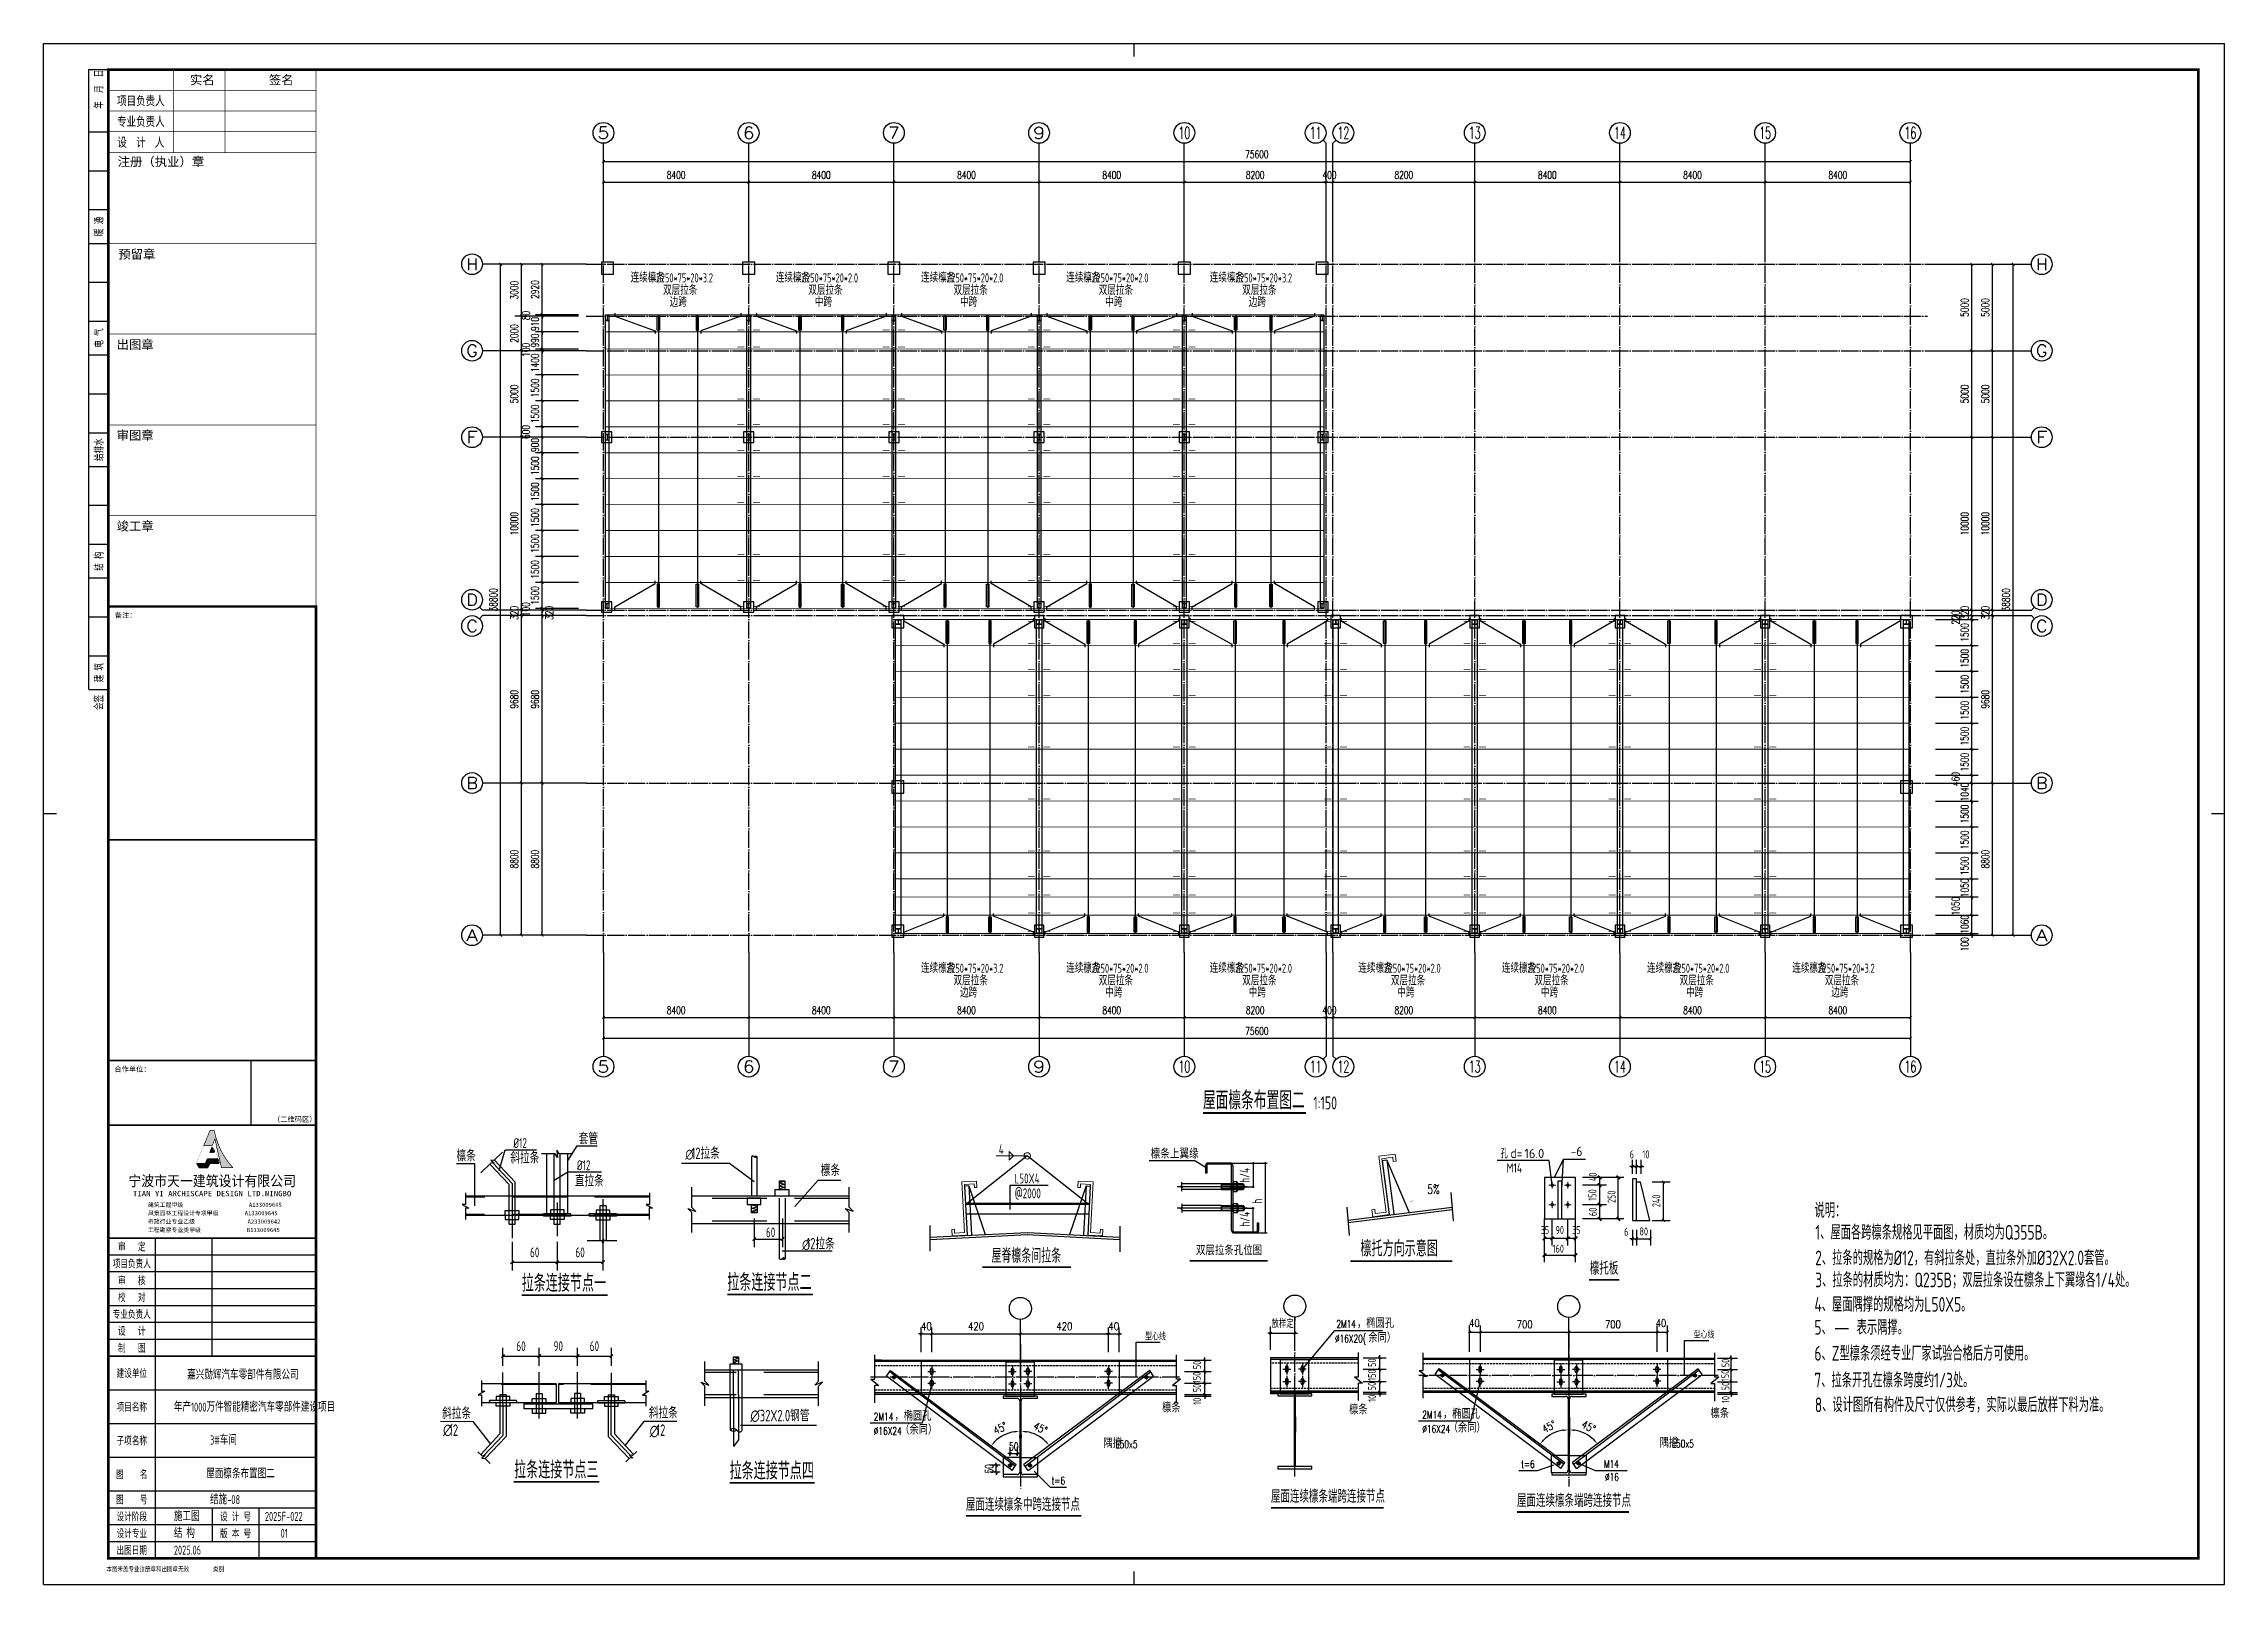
# Model space of a CAD drawing. Extents: x 712773 to 1022356, y -298958 to 209542.
# Drawn here: x 896206 to 1022356, y -235958 to -146858 of the extents above; entities that cross this region are included whole.
import ezdxf
from ezdxf.enums import TextEntityAlignment as Align

# ---------------------------------------------------------------- set-up
doc = ezdxf.new("R2010")
doc.units = 0
doc.header["$LTSCALE"] = 500
doc.header["$MEASUREMENT"] = 0
for name, pattern in [('CENTER', [1.05, 0.6, -0.15, 0.15, -0.15]), ('CENTER2', [1.125, 0.75, -0.125, 0.125, -0.125]), ('CONTINUOUS1', [0]), ('DASH', [0.35, 0.25, -0.1]), ('DASHED2', [9.525, 6.35, -3.175]), ('DOTE', [2.42, 2, -0.2, 0.02, -0.2])]:
    doc.linetypes.add(name, pattern=pattern)
doc.layers.get('0').update_dxf_attribs({"linetype": 'CONTINUOUS'})
doc.layers.get('DEFPOINTS').update_dxf_attribs({"linetype": 'CONTINUOUS'})
for name, color, linetype, lineweight in [('0.25', 4, 'CONTINUOUS', 25), ('0S-柱-线', 50, 'CONTINUOUS', 30), ('10', 7, 'CONTINUOUS', 18), ('116', 1, 'CONTINUOUS', 35), ('BEAM-JZ-NUM-V', 6, 'CONTINUOUS', 25), ('螺栓孔标注', 9, 'CONTINUOUS', 18)]:
    doc.layers.add(name, color=color, linetype=linetype, lineweight=lineweight)
for name, color, linetype in [('01', 7, 'CONTINUOUS'), ('1', 8, 'CONTINUOUS'), ('1000', 2, 'CONTINUOUS'), ('11', 3, 'CONTINUOUS'), ('12', 2, 'CONTINUOUS'), ('2001', 4, 'CONTINUOUS'), ('4', 7, 'CONTINUOUS'), ('7', 1, 'CONTINUOUS'), ('AXIS', 3, 'CONTINUOUS'), ('AXIS_TEXT', 7, 'CONTINUOUS'), ('BOUT', 7, 'CONTINUOUS'), ('DETAIL_AXIS', 1, 'CENTER'), ('DETAIL_THICK', 7, 'CONTINUOUS1'), ('DIM_LEAD', 3, 'CONTINUOUS'), ('DIM_SYMB', 3, 'CONTINUOUS'), ('DOOR_FIRE', 4, 'CONTINUOUS'), ('DOTE', 1, 'DOTE'), ('PUB_DIM', 3, 'CONTINUOUS'), ('PUB_TEXT', 7, 'CONTINUOUS'), ('T-TK', 157, 'CONTINUOUS'), ('图层1', 165, 'CONTINUOUS'), ('条基', 3, 'CONTINUOUS'), ('照明平面标注层', 111, 'CONTINUOUS'), ('红线', 1, 'CONTINUOUS'), ('细线', 140, 'CONTINUOUS'), ('钢架', 7, 'CONTINUOUS')]:
    doc.layers.add(name, color=color, linetype=linetype)
doc.styles.add('-宋体', font='', dxfattribs={"width": 0.8})
doc.styles.add('_TCH_AXIS', font='COMPLEX', dxfattribs={"bigfont": 'GBCBIG'})
doc.styles.add('_TCH_DIM', font='SIMPLEX', dxfattribs={"bigfont": 'GBCBIG'})
doc.styles.add('_TCH_DIM_T3', font='SIMPLEX', dxfattribs={"width": 0.705882, "bigfont": 'GBCBIG'})
doc.styles.add('COMPLEX', font='COMPLEX')
doc.styles.add('DIM_FONT', font='SIMPLEX.shx', dxfattribs={"width": 0.8})
doc.styles.add('TK1-TY', font='simhei.ttf')
doc.styles.add('TK2-TY', font='', dxfattribs={"width": 0.8})
doc.styles.add('TSSD_Dimension', font='Tssdeng.shx', dxfattribs={"width": 0.7, "bigfont": 'hztxt.shx'})
doc.styles.add('TSSD_Label', font='Tssdeng.shx', dxfattribs={"width": 0.7, "bigfont": 'hztxt.shx'})
doc.styles.add('TSSD_Rein', font='tssdeng.shx', dxfattribs={"width": 0.7, "bigfont": 'hztxt.shx'})
doc.styles.add('图框JND-宋体', font='')
doc.styles.get('-宋体').set_extended_font_data('SimSun')
doc.styles.get('TK2-TY').set_extended_font_data('NSimSun')
doc.styles.get('图框JND-宋体').set_extended_font_data('SimSun')
doc.dimstyles.new('_TCH_ARCH&&150', dxfattribs={"dimtxt": 446.25, "dimasz": 150, "dimexe": 375, "dimexo": 450, "dimgap": 189.375, "dimtad": 1, "dimdec": 0, "dimzin": 0, "dimdsep": 46, "dimtxsty": '_TCH_DIM_T3', "dimblk": 'ARCHTICK', "dimcen": 0.09, "dimclrt": 7, "dimazin": 2, "dimtfac": 1, "dimtdec": 0, "dimtix": 1, "dimtmove": 2, "dimatfit": 3, "dimfxl": 0, "dimtolj": 1, "dimtzin": 0, "dimarcsym": 0})

msp = doc.modelspace()

# ---------------------------------------------------------------- texts
at = {"width": 0.7}
for s, height, style, p in [('%%C12', 570.7, 'TSSD_Label', (923383.3, -210724.4, -1354.3)), ('套管', 665.81, 'TSSD_Label', (927161.7, -210505.5, -1354.3)), ('12拉条', 665.81, 'TSSD_Label', (933681.2, -211361.4, -1354.3)), ('4', 575.3, 'TSSD_Label', (951458.5, -211083.2)), ('檩条', 665.81, 'TSSD_Label', (920092, -211502.9, -1354.3)), ('斜拉条', 665.81, 'TSSD_Label', (923203, -211620.9, -1354.3)), ('%%C12', 570.7, 'TSSD_Label', (927054.8, -212007.3, -1354.3)), ('∅', 570.7, 'TSSD_Label', (933332.5, -211365.6, 1354.3)), ('檩条', 665.81, 'TSSD_Label', (941165, -212342.1, -1354.3)), ('檩条上翼缘', 586.29, 'TSSD_Label', (960250, -211334.9, -1710.7)), ('直拉条', 665.81, 'TSSD_Label', (926933.9, -212952, -1354.3)), ('L50X4', 575.26, 'TSSD_Rein', (952365.8, -212774.6, -2311.3)), ('@2000', 575.26, 'TSSD_Rein', (952384.1, -213632.7, -2311.3)), ('∅', 570.7, 'TSSD_Label', (940088, -216593.9, 1354.3)), ('12拉条', 665.81, 'TSSD_Label', (940326.6, -216589.6, -1354.3)), ('斜拉条', 665.81, 'TSSD_Label', (919257, -226393.2)), ('斜拉条', 665.81, 'TSSD_Label', (931216.3, -226365.4)), ('∅32X2.0钢管', 665.81, 'TSSD_Label', (937092.9, -226529.6)), ('∅', 665.8, 'TSSD_Label', (919314.5, -227349.2, 2708.6)), ('12', 665.81, 'TSSD_Label', (919657.3, -227370.3)), ('∅', 665.8, 'TSSD_Label', (931265, -227420.1, 2708.6)), ('12', 665.81, 'TSSD_Label', (931645.4, -227370.3))]:
    msp.add_text(s, height=height, dxfattribs=dict(at, style=style)).set_placement(p)
at = {"style": 'TSSD_Rein'}
for s, height, width, p, p2 in [('-6', 539.88, 0.841907, (984539.1, -211189.1, 15.4), (985220.9, -211189.1, 15.4)), ('孔', 539.9, 0.853968, (980483.9, -211316, 20.6), (980905, -211316, 20.6)), ('M14', 539.88, 0.730214, (980836, -212145.6, 20.6), (981730.6, -212145.6, 20.6)), ('d=', 539.88, 0.887412, (981060.8, -211303.5, 20.6), (981742.6, -211303.5, 20.6)), ('16.0 ', 539.88, 0.859937, (981860.8, -211309.9, 20.6), (983344.7, -211309.9, 20.6))]:
    msp.add_text(s, height=height, dxfattribs=dict(at, width=width)).set_placement(p, p2, align=Align.FIT)
at = {"width": 0.7}
for s, height, style, p in [('h/4', 586.29, 'TSSD_Rein', (965974.2, -212739.8, -1710.7)), ('h/4', 586.29, 'TSSD_Rein', (965974.2, -215276.5, -1710.7)), ('h', 586.3, 'TSSD_Label', (966701.3, -213946.9, -1710.7))]:
    msp.add_text(s, height=height, rotation=90, dxfattribs=dict(at, style=style)).set_placement(p)
at = {"layer": 'AXIS_TEXT', "style": 'TSSD_Dimension', "width": 0.7}
for s, p in [('3#车间', (905833.5, -227873.4)), ('屋面檩条布置图二', (905613.6, -229823.4)), ('结施-08', (905833.5, -231320.2))]:
    msp.add_text(s, height=525, dxfattribs=at).set_placement(p)
at = {"layer": 'DIM_SYMB', "color": 7, "style": '_TCH_DIM'}
for s, p in [('檩条', (960907.4, -226008.1, 5962.8)), ('檩条', (971724.7, -226119.6)), ('檩条', (992633.8, -226339)), ('隅撑', (957508.8, -228075.7, 5962.8)), ('隅撑', (989692, -228041.2))]:
    msp.add_text(s, height=534.81, dxfattribs=at).set_placement(p)
at = {"layer": 'DIM_SYMB', "color": 7, "style": '_TCH_DIM', "width": 0.705882}
for p in [(958221.8, -228075.7, 5962.8), (990405.1, -228041.2)]:
    msp.add_text('L50x5', height=445.12, dxfattribs=at).set_placement(p)
at = {"layer": 'PUB_DIM', "color": 7, "style": 'TSSD_Rein', "width": 0.7}
for s, p in [('50', (963151.7, -223517.4, 5962.8)), ('50', (973271.6, -223383.3)), ('50', (993723.3, -223404)), ('150', (963134.5, -224329.6, 5962.8)), ('50', (963151.7, -224851.8, 5962.8)), ('150', (973271.6, -224192.8)), ('50', (973271.6, -224739.1)), ('150', (993704.6, -224216.1)), ('50', (993723.3, -224738.3))]:
    msp.add_text(s, height=448.86, rotation=90, dxfattribs=at).set_placement(p)
at = {"layer": 'PUB_DIM', "color": 7, "attachment_point": 5}
for s, insert, char_height, style in [('\\A1;6', (988079.1, -211090.3, 20.6), 462.75, 'TSSD_Rein'), ('\\A1;10', (988892.4, -211090.3, 20.6), 462.75, 'TSSD_Rein'), ('\\A1;60', (938259.8, -215598, 1354.3), 570.7, 'TSSD_Rein'), ('\\A1;6', (987758.7, -215567.3, 20.6), 462.75, 'TSSD_Rein'), ('\\A1;80', (988766.7, -215543.8, 20.6), 462.75, 'TSSD_Rein'), ('\\A1;60', (924614.4, -216757.3, -1354.3), 570.7, 'TSSD_Rein'), ('\\A1;60', (927240.1, -216757.3, -1354.3), 570.7, 'TSSD_Rein'), ('\\A1;放样定', (967879.2, -220905.2), 448.86, 'TSSD_Rein'), ('\\A1;40', (978975, -220848.4), 448.86, 'DIM_FONT'), ('\\A1;700', (981876.2, -220915.8), 448.86, 'DIM_FONT'), ('\\A1;700', (986985.2, -220915.8), 448.86, 'DIM_FONT'), ('\\A1;40', (989762.4, -220848.4), 448.86, 'DIM_FONT'), ('\\A1;60', (923823.1, -222181.8), 570.7, 'TSSD_Rein'), ('\\A1;90', (925979.2, -222181.8), 570.7, 'TSSD_Rein'), ('\\A1;60', (928069.6, -222181.8), 570.7, 'TSSD_Rein'), ('\\A1;40', (947274, -221029.2, 5962.8), 448.86, 'DIM_FONT'), ('\\A1;420', (950142.2, -221029.2, 5962.8), 448.86, 'DIM_FONT'), ('\\A1;420', (955258.7, -221029.2, 5962.8), 448.86, 'DIM_FONT'), ('\\A1;40', (958113.5, -221029.2, 5962.8), 448.86, 'DIM_FONT')]:
    msp.add_mtext(s, dxfattribs=dict(at, insert=insert, char_height=char_height, style=style))
for s, insert, char_height, rotation, style in [('240', (989492.6, -213778, 20.6), 462.75, 90, 'TSSD_Rein'), ('\\A1;10', (962934.6, -225368.5, 5962.8), 448.86, 90, 'TSSD_Rein'), ('\\A1;10', (973058, -225202.1), 448.86, 90, 'TSSD_Rein'), ('\\A1;10', (993505.3, -225266.8), 448.86, 90, 'TSSD_Rein'), ('\\A1;45%%d', (951540.7, -226929.8, 5962.8), 448.86, 26.921024, 'DIM_FONT'), ('\\A1;45%%d', (953865.6, -226925.8, 5962.8), 448.86, 333.283984, 'DIM_FONT'), ('\\A1;45%%d', (983283.1, -226839.3), 448.86, 26.812921, 'DIM_FONT'), ('\\A1;45%%d', (985579.1, -226837), 448.86, 333.303036, 'DIM_FONT')]:
    msp.add_mtext(s, dxfattribs=dict(at, insert=insert, char_height=char_height, rotation=rotation, style=style))
at = {"layer": 'PUB_TEXT'}
for s, height, style, width, p in [('连续檩条', 525, 'TSSD_Rein', 0.7, (930160.5, -160664.8)), ('Z250*75*20*3.2', 525, 'TSSD_Rein', 0.7, (931630.5, -160664.8)), ('连续檩条', 525, 'TSSD_Rein', 0.7, (938560.5, -160664.8)), ('Z250*75*20*2.0', 525, 'TSSD_Rein', 0.7, (940030.5, -160664.8)), ('连续檩条', 525, 'TSSD_Rein', 0.7, (946960.5, -160664.8)), ('Z250*75*20*2.0', 525, 'TSSD_Rein', 0.7, (948430.5, -160664.8)), ('连续檩条', 525, 'TSSD_Rein', 0.7, (955360.5, -160664.8)), ('Z250*75*20*2.0', 525, 'TSSD_Rein', 0.7, (956830.5, -160664.8)), ('连续檩条', 525, 'TSSD_Rein', 0.7, (963660.5, -160664.8)), ('Z250*75*20*3.2', 525, 'TSSD_Rein', 0.7, (965130.5, -160664.8)), ('双层拉条', 525, 'TSSD_Rein', 0.7, (932041, -161389)), ('双层拉条', 525, 'TSSD_Rein', 0.7, (940441, -161389)), ('双层拉条', 525, 'TSSD_Rein', 0.7, (948841, -161389)), ('双层拉条', 525, 'TSSD_Rein', 0.7, (957241, -161389)), ('双层拉条', 525, 'TSSD_Rein', 0.7, (965541, -161389)), ('边跨', 525, 'TSSD_Rein', 0.7, (932418.2, -162081)), ('中跨', 525, 'TSSD_Rein', 0.7, (940818.2, -162081)), ('中跨', 525, 'TSSD_Rein', 0.7, (949218.2, -162081)), ('中跨', 525, 'TSSD_Rein', 0.7, (957618.2, -162081)), ('边跨', 525, 'TSSD_Rein', 0.7, (965918.2, -162081)), ('连续檩条', 525, 'TSSD_Rein', 0.7, (946960.5, -200590.5)), ('Z250*75*20*3.2', 525, 'TSSD_Rein', 0.7, (948430.5, -200590.5)), ('连续檩条', 525, 'TSSD_Rein', 0.7, (955360.5, -200590.5)), ('Z250*75*20*2.0', 525, 'TSSD_Rein', 0.7, (956830.5, -200590.5)), ('连续檩条', 525, 'TSSD_Rein', 0.7, (963660.5, -200590.5)), ('Z250*75*20*2.0', 525, 'TSSD_Rein', 0.7, (965130.5, -200590.5)), ('连续檩条', 525, 'TSSD_Rein', 0.7, (972260.5, -200590.5)), ('Z250*75*20*2.0', 525, 'TSSD_Rein', 0.7, (973730.5, -200590.5)), ('连续檩条', 525, 'TSSD_Rein', 0.7, (980560.5, -200590.5)), ('Z250*75*20*2.0', 525, 'TSSD_Rein', 0.7, (982030.5, -200590.5)), ('连续檩条', 525, 'TSSD_Rein', 0.7, (988960.5, -200590.5)), ('Z250*75*20*2.0', 525, 'TSSD_Rein', 0.7, (990430.5, -200590.5)), ('连续檩条', 525, 'TSSD_Rein', 0.7, (997360.5, -200590.5)), ('Z250*75*20*3.2', 525, 'TSSD_Rein', 0.7, (998830.5, -200590.5)), ('双层拉条', 525, 'TSSD_Rein', 0.7, (948841, -201314.8)), ('边跨', 525, 'TSSD_Rein', 0.7, (949218.2, -202006.7)), ('双层拉条', 525, 'TSSD_Rein', 0.7, (957241, -201314.8)), ('中跨', 525, 'TSSD_Rein', 0.7, (957618.2, -202006.7)), ('双层拉条', 525, 'TSSD_Rein', 0.7, (965541, -201314.8)), ('中跨', 525, 'TSSD_Rein', 0.7, (965918.2, -202006.7)), ('双层拉条', 525, 'TSSD_Rein', 0.7, (974141, -201314.8)), ('中跨', 525, 'TSSD_Rein', 0.7, (974518.2, -202006.7)), ('双层拉条', 525, 'TSSD_Rein', 0.7, (982441, -201314.8)), ('中跨', 525, 'TSSD_Rein', 0.7, (982818.2, -202006.7)), ('双层拉条', 525, 'TSSD_Rein', 0.7, (990841, -201314.8)), ('中跨', 525, 'TSSD_Rein', 0.7, (991218.2, -202006.7)), ('双层拉条', 525, 'TSSD_Rein', 0.7, (999241, -201314.8)), ('边跨', 525, 'TSSD_Rein', 0.7, (999618.2, -202006.7)), ('屋面檩条布置图二', 1050, 'TSSD_Rein', 0.7, (963272.5, -208492.2)), ('1:150', 750, 'TSSD_Rein', 0.7, (969655.1, -208492.2)), ('5%', 543.3, '_TCH_DIM', 0.705882, (976245.1, -213380.8)), ('35', 462.75, 'TSSD_Rein', 0.7, (982802.1, -215700.7, 20.6)), ('90', 462.75, 'TSSD_Rein', 0.7, (983661.7, -215700.7, 20.6)), ('35', 462.75, 'TSSD_Rein', 0.7, (984619.3, -215700.7, 20.6)), ('双层拉条孔位图', 487.77, '-宋体', 0.8, (962867, -216857.7, -1345.9)), ('160', 462.75, 'TSSD_Rein', 0.7, (983492.1, -216777.6, 20.6)), ('拉条连接节点一', 994.75, 'TSSD_Rein', 0.7, (923864.5, -219036.2)), ('拉条连接节点二', 994.75, 'TSSD_Rein', 0.7, (935752.7, -218988.7)), ('檩托板', 748.1, 'TSSD_Rein', 0.7, (985651.7, -218050.6, -110280.6)), ('2M14', 445.12, '_TCH_DIM', 0.705882, (970988.2, -221124.8, -40087.2)), ('%%C16X20(', 445.12, '_TCH_DIM', 0.705882, (970903.8, -221962.6, -40087.2)), ('2M14', 445.12, '_TCH_DIM', 0.705882, (944228.2, -226484.9, -34124.4)), ('%%C16X24', 445.12, '_TCH_DIM', 0.705882, (944228.2, -227304.2, -34124.4)), ('2M14', 445.12, '_TCH_DIM', 0.705882, (975955, -226371.5, -40087.2)), ('%%C16X24', 445.12, '_TCH_DIM', 0.705882, (975955, -227190.8, -40087.2)), ('拉条连接节点三', 994.75, 'TSSD_Rein', 0.7, (923427.1, -229830.4)), ('拉条连接节点四', 994.75, 'TSSD_Rein', 0.7, (935889.8, -229889.5)), ('t=6', 445.12, '_TCH_DIM', 0.705882, (981678.6, -229229.7, -40087.2)), ('M14', 445.12, '_TCH_DIM', 0.705882, (986471.9, -229210.4, -40087.2)), ('%%C16', 445.12, '_TCH_DIM', 0.705882, (986524.3, -229969.8, -40087.2)), ('t=6', 445.12, '_TCH_DIM', 0.705882, (954514.3, -230178.2, -34124.4)), ('屋面连续檩条端跨连接节点', 748.099, 'TSSD_Rein', 0.7, (967200.7, -231236.4)), ('屋面连续檩条端跨连接节点', 748.099, 'TSSD_Rein', 0.7, (981435.4, -231480.9)), ('屋面连续檩条中跨连接节点', 748.099, 'TSSD_Rein', 0.7, (949557.4, -231706.8, -74251.7))]:
    msp.add_text(s, height=height, dxfattribs=dict(at, style=style, width=width)).set_placement(p)
at = {"layer": 'PUB_TEXT', "style": 'TSSD_Rein', "width": 0.7}
for s, p in [('40', (986055.8, -212637.5, 20.6)), ('150', (986028.5, -213772.5, 20.6)), ('60', (986055.8, -214662.1, 20.6)), ('250', (987137.3, -213904, 20.6))]:
    msp.add_text(s, height=462.75, rotation=90, dxfattribs=at).set_placement(p)
at = {"layer": 'PUB_TEXT', "color": 1, "style": 'TSSD_Dimension', "width": 0.7}
for s, height, p in [('说明：', 847.93, (998644.3, -214757, 5962.8)), ('1、屋面各跨檩条规格见平面图，材质均为Q355B。', 847.935, (998689.5, -216021.6, 5962.8))]:
    msp.add_text(s, height=height, dxfattribs=at).set_placement(p)
at = {"layer": 'PUB_TEXT', "color": 7, "width": 0.7}
for s, height, style, p in [('屋脊檩条间拉条', 821.81, 'TSSD_Rein', (951038.3, -217363.3)), ('檩托方向示意图', 913.12, 'TSSD_Rein', (972384, -216992.1)), ('2、拉条的规格为%%C12，有斜拉条处，直拉条外加%%C32X2.0套管。', 847.935, 'TSSD_Dimension', (998686.8, -217500.9, 5962.8)), ('3、拉条的材质均为：Q235B；双层拉条设在檩条上下翼缘各1/4处。', 847.935, 'TSSD_Dimension', (998686.8, -218774.1, 5962.8)), ('4、屋面隅撑的规格均为L50X5。', 847.935, 'TSSD_Dimension', (998641.3, -220190.5, 5962.8)), ('5、    表示隅撑。', 847.935, 'TSSD_Dimension', (998639.3, -221519.7, 5962.8)), ('6、Z型檩条须经专业厂家试验合格后方可使用。', 847.935, 'TSSD_Dimension', (998639.3, -223021.8, 5962.8)), ('7、拉条开孔在檩条跨度约1/3处。', 847.935, 'TSSD_Dimension', (998638, -224571.5, 5962.8)), ('8、设计图所有构件及尺寸仅供参考，实际以最后放样下料为准。', 847.935, 'TSSD_Dimension', (998662.6, -225998.3, 5962.8))]:
    msp.add_text(s, height=height, dxfattribs=dict(at, style=style)).set_placement(p)
at = {"layer": 'PUB_TEXT', "style": '_TCH_DIM'}
for s, height, p in [('，椭圆孔', 534.81, (972185.2, -221124.8, -40087.2)), ('型心线', 402.12, (959922.2, -221836.1, 36029)), ('余同）', 534.81, (972833.9, -221962.6, -40087.2)), ('型心线', 402.12, (991649, -221727.2, 30066.1)), ('，椭圆孔', 534.81, (977152, -226371.5, -40087.2)), ('，椭圆孔', 534.81, (945425.1, -226484.9, -34124.4)), ('（余同）', 534.81, (945757.2, -227282.5, -34124.4)), ('（余同）', 534.81, (977484, -227169, -40087.2))]:
    msp.add_text(s, height=height, dxfattribs=at).set_placement(p)

# ---------------------------------------------------------------- blocks, each defined once
blk = doc.blocks.new('A1E图框')
at = {"layer": 'T-TK'}
blk.add_hatch(color=252, dxfattribs=at).paths.add_polyline_path([(41408, -66893), (41666, -68022), (42072, -68022, -0.138403), (41372, -66604), (41226, -66604), (40992, -67175), (41295, -67175)])
h = blk.add_hatch(color=252, dxfattribs=at)
h.paths.add_polyline_path([(41131, -67728), (41118, -67705), (41048, -67881), (41061, -67904)])
h.paths.add_polyline_path([(41155, -67770), (41142, -67747), (41072, -67923), (41085, -67946)])
h.paths.add_polyline_path([(41099, -67970), (41112, -67992), (41182, -67817), (41169, -67794)])
h.paths.add_polyline_path([(41206, -67858), (41193, -67836), (41123, -68011), (41136, -68034)])
h.paths.add_polyline_path([(41391, -67397), (41377, -67374), (41345, -67455), (41367, -67455)])
h.paths.add_polyline_path([(41366, -67355), (41353, -67332), (41304, -67455), (41326, -67455)])
h.paths.add_polyline_path([(41339, -67308), (41326, -67285), (41258, -67455), (41281, -67455)])
h.paths.add_polyline_path([(41217, -67455), (41240, -67455), (41315, -67267), (41302, -67244)])
blk.add_lwpolyline([(37300, -70757), (45300, -70757), (45300, -75307), (37300, -75307)], close=True)
for p, q in [((34800, -84100), (34800, -24700)), ((34800, -24700), (118900, -24700)), ((76850, -24700), (76850, -25200)), ((118900, -84100), (118900, -24700)), ((36550, -49600), (36550, -25700)), ((36550, -25700), (37300, -25700)), ((36550, -28100), (37300, -28100)), ((36550, -29600), (37300, -29600)), ((36550, -31100), (37300, -31100)), ((36550, -32400), (37300, -32400)), ((36550, -33900), (37300, -33900)), ((36550, -35400), (37300, -35400)), ((36550, -36700), (37300, -36700)), ((36550, -36700), (37300, -36700)), ((36550, -38200), (37300, -38200)), ((36550, -39700), (37300, -39700)), ((36550, -41000), (37300, -41000)), ((36550, -41000), (37300, -41000)), ((36550, -42500), (37300, -42500)), ((36550, -44000), (37300, -44000)), ((36550, -45300), (37300, -45300)), ((36550, -46800), (37300, -46800)), ((36550, -48300), (37300, -48300)), ((36550, -49600), (37300, -49600)), ((35300, -54400), (34800, -54400)), ((118900, -54400), (118400, -54400)), ((40710, -67881), (40723, -67904)), ((40710, -67881), (41048, -67881)), ((40723, -67904), (41061, -67904)), ((40734, -67923), (40748, -67946)), ((40734, -67923), (41072, -67923)), ((40748, -67946), (41085, -67946)), ((40761, -67970), (40775, -67992)), ((40761, -67970), (41099, -67970)), ((40775, -67992), (41112, -67992)), ((40786, -68011), (40799, -68034)), ((40786, -68011), (41123, -68011)), ((40799, -68034), (41136, -68034)), ((41118, -67705), (41525, -67705)), ((41131, -67728), (41531, -67728)), ((41142, -67747), (41535, -67747)), ((41155, -67770), (41541, -67770)), ((41169, -67794), (41547, -67794)), ((41182, -67817), (41552, -67817)), ((41193, -67836), (41557, -67836)), ((41206, -67858), (41562, -67858)), ((41525, -67705), (41531, -67728)), ((41535, -67747), (41541, -67770)), ((41547, -67794), (41552, -67817)), ((41557, -67836), (41562, -67858)), ((45300, -71407), (37300, -71407)), ((39100, -70757), (39100, -75307)), ((41300, -75307), (41300, -70757)), ((45300, -72057), (37300, -72057)), ((45300, -72707), (37300, -72707)), ((45300, -73357), (37300, -73357)), ((45300, -74007), (37300, -74007)), ((45300, -74657), (37300, -74657)), ((39100, -75307), (39100, -83107)), ((45300, -76607), (37300, -76607)), ((45300, -77907), (37300, -77907)), ((45300, -79207), (37300, -79207)), ((45300, -80507), (37300, -80507)), ((45300, -81157), (37300, -81157)), ((41300, -81157), (41300, -82457)), ((43100, -81157), (43100, -83107)), ((45300, -81807), (37300, -81807)), ((45300, -82457), (37300, -82457)), ((34800, -84100), (118900, -84100)), ((76850, -83600), (76850, -84100))]:
    blk.add_line(p, q, dxfattribs=at)
at = {"layer": 'T-TK', "color": 3}
for p, q in [((41217, -67455), (41302, -67244)), ((41240, -67455), (41315, -67267)), ((41302, -67244), (41315, -67267)), ((41048, -67881), (41118, -67705)), ((41048, -67881), (41061, -67904)), ((41061, -67904), (41131, -67728)), ((41072, -67923), (41142, -67747)), ((41072, -67923), (41085, -67946)), ((41085, -67946), (41155, -67770)), ((41099, -67970), (41169, -67794)), ((41099, -67970), (41112, -67992)), ((41112, -67992), (41182, -67817)), ((41118, -67705), (41131, -67728)), ((41123, -68011), (41193, -67836)), ((41123, -68011), (41136, -68034)), ((41136, -68034), (41206, -67858)), ((41142, -67747), (41155, -67770)), ((41169, -67794), (41182, -67817)), ((41193, -67836), (41206, -67858)), ((41258, -67455), (41326, -67285)), ((41281, -67455), (41339, -67308)), ((41304, -67455), (41353, -67332)), ((41326, -67285), (41339, -67308)), ((41326, -67455), (41366, -67355)), ((41345, -67455), (41377, -67374)), ((41353, -67332), (41366, -67355)), ((41367, -67455), (41391, -67397)), ((41377, -67374), (41391, -67397))]:
    blk.add_line(p, q, dxfattribs=at)
at = {"layer": 'T-TK'}
for points, const_width in [([(37300, -83100), (117900, -83100), (117900, -25700), (37300, -25700)], 100), ([(45300, -83100), (37300, -83100), (37300, -46400), (45300, -46400)], 100), ([(37300, -83100), (45300, -83100), (45300, -55400), (37300, -55400)], 60), ([(45300, -66400), (37300, -66400), (37300, -63900), (45300, -63900)], 60), ([(40697, -67859), (40960, -67222), (41289, -67222), (41196, -67455), (41465, -67455), (41520, -67683), (41105, -67683), (41035, -67859)], 5.66)]:
    blk.add_lwpolyline(points, close=True, dxfattribs=dict(at, const_width=const_width))
blk.add_lwpolyline([(42800, -63900), (45300, -63900), (45300, -66400), (42800, -66400)], close=True, dxfattribs=at)
at = {"layer": 'T-TK', "const_width": 22.5}
blk.add_lwpolyline([(41219, -66592), (41381, -66592, 0.141579), (42098, -68034), (41656, -68034), (41404, -66932), (41303, -67186), (40974, -67186), (41219, -66592)], format="xyb", dxfattribs=at)
at = {"layer": 'T-TK', "const_width": 5.66}
for points in [[(41381, -66592, 0.141579), (42098, -68034), (41656, -68034), (41404, -66932), (41303, -67186), (40974, -67186), (41219, -66592)], [(41372, -66604, 0.138403), (42072, -68022), (41666, -68022), (41408, -66893), (41295, -67175), (40992, -67175), (41226, -66604)]]:
    blk.add_lwpolyline(points, format="xyb", close=True, dxfattribs=at)
at = {"layer": 'T-TK', "const_width": 60}
for points in [[(45300, -70757), (37300, -70757)], [(45300, -75307), (37300, -75307)], [(45300, -75307), (37300, -75307)]]:
    blk.add_lwpolyline(points, dxfattribs=at)
at = {"layer": '图层1', "linetype": 'Continuous'}
for p in [(43800, -25700), (37300, -46400)]:
    blk.add_line(p, (37300, -25700), dxfattribs=at)
at = {"layer": '图层1', "linetype": 'Continuous', "const_width": 25}
for points in [[(39800, -25700), (39800, -28900)], [(41800, -25700), (41800, -28900)], [(45300, -25700), (45300, -46400)], [(45300, -26500), (37300, -26500)], [(45300, -27300), (37300, -27300)], [(45300, -28100), (37300, -28100)], [(45300, -28900), (37300, -28900)], [(45300, -32400), (37300, -32400)], [(45300, -35900), (37300, -35900)], [(45300, -39400), (37300, -39400)], [(45300, -42900), (37300, -42900)], [(43800, -46400), (37300, -46400)]]:
    blk.add_lwpolyline(points, dxfattribs=at)
at = {"layer": 'AXIS_TEXT', "style": 'TSSD_Dimension', "width": 0.7}
for s, p in [('嘉兴勋辉汽车零部件有限公司 ', (40335, -76200)), ('年产1000万件智能精密汽车零部件建设项目', (39823, -77442)), ('施工图', (39823, -81654)), ('2025F-022', (43334, -81654)), ('结 构 ', (39823, -82304)), ('01', (43938, -82304)), ('2025.06', (39823, -82954))]:
    blk.add_text(s, height=350, dxfattribs=at).set_placement(p)
at = {"layer": 'T-TK', "style": 'TK2-TY', "width": 0.7}
blk.add_text('年  月  日', height=300, rotation=90, dxfattribs=at).set_placement((37073, -27212))
for s, p in [('暖 通', (36926, -31750)), ('电 气', (36927, -36050)), ('给排水', (36929, -40350)), ('结 构', (36929, -44650)), ('建 筑', (36928, -48950)), ('会签', (36925, -50102))]:
    blk.add_text(s, height=300, rotation=90, dxfattribs=at).set_placement(p, align=Align.MIDDLE_CENTER)
at = {"layer": 'T-TK', "style": 'TK1-TY'}
for s, height, p in [('备注：', 200, (37544, -46836)), ('合作单位：', 200, (37528, -64336)), ('合作单位：', 200, (37528, -64336)), ('（二维码区）', 200, (43644, -66267)), ('建筑工程甲级                    A133009645', 162, (38823, -69546)), ('风景园林工程设计专项甲级        A133009645', 162, (38823, -69870)), ('市政行业专业乙级                A233009642', 162, (38823, -70194)), ('工程勘察专业类甲级              B133009645', 162, (38823, -70518))]:
    blk.add_text(s, height=height, dxfattribs=at).set_placement(p)
at = {"layer": 'T-TK'}
for s, height, style, width, p in [('宁波市天一建筑设计有限公司', 405, 'TK1-TY', 0.9, (41300, -68547)), ('TIAN YI ARCHISCAPE DESIGN LTD.NINGBO', 207.8, 'TK1-TY', 1.2, (41300, -69033)), ('审   定', 300, 'TK2-TY', 0.7, (38200, -71082)), ('项目负责人', 300, 'TK2-TY', 0.7, (38200, -71732)), ('审   核', 300, 'TK2-TY', 0.7, (38200, -72382)), ('校   对', 300, 'TK2-TY', 0.7, (38200, -73032)), ('专业负责人', 300, 'TK2-TY', 0.7, (38200, -73682)), ('制   图', 300, 'TK2-TY', 0.7, (38200, -74982)), ('设   计', 300, 'TK2-TY', 0.7, (38200, -74332)), ('建设单位', 300, 'TK2-TY', 0.7, (38200, -75957)), ('项目名称', 300, 'TK2-TY', 0.7, (38200, -77257)), ('子项名称', 300, 'TK2-TY', 0.7, (38200, -78557)), ('图    名', 300, 'TK2-TY', 0.7, (38200, -79857)), ('图    号', 300, 'TK2-TY', 0.7, (38200, -80832)), ('设计阶段', 300, 'TK2-TY', 0.7, (38200, -81482)), ('设 计 号', 300, 'TK2-TY', 0.7, (42200, -81483)), ('设计专业', 300, 'TK2-TY', 0.7, (38200, -82132)), ('版 本 号', 300, 'TK2-TY', 0.7, (42200, -82134)), ('出图日期', 300, 'TK2-TY', 0.7, (38200, -82782))]:
    blk.add_text(s, height=height, dxfattribs=dict(at, style=style, width=width)).set_placement(p, align=Align.MIDDLE_CENTER)
at = {"layer": 'T-TK', "style": 'TK2-TY', "width": 0.8}
for s, height, p in [('本图未盖专业注册章和出图章无效', 189.87, (37220, -83601)), ('类别', 189.9, (41332, -83601))]:
    blk.add_text(s, height=height, dxfattribs=at).set_placement(p)
at = {"layer": '图层1', "style": '图框JND-宋体'}
for s, p in [('实名', (40921, -26100)), ('签名', (43965, -26100))]:
    blk.add_text(s, height=350, dxfattribs=at).set_placement(p, align=Align.MIDDLE_CENTER)
at = {"layer": '图层1', "style": '图框JND-宋体', "width": 0.75}
for s, p in [('项目负责人', (38550, -26900)), ('专业负责人', (38550, -27700)), ('设  计  人', (38550, -28500))]:
    blk.add_text(s, height=350, dxfattribs=at).set_placement(p, align=Align.MIDDLE_CENTER)
at = {"layer": '图层1', "style": '图框JND-宋体'}
for s, p in [('注册（执业）章', (37653, -29074)), ('预留章', (37679, -32643)), ('出图章', (37614, -36124)), ('审图章', (37614, -39624)), ('竣工章', (37614, -43124))]:
    blk.add_text(s, height=350, dxfattribs=at).set_placement(p, align=Align.TOP_LEFT)
blk = doc.blocks.new('W3TGGSEGGG')
at = {"layer": '116', "const_width": 40}
for points in [[(936344, -162654), (936744, -162654)], [(937638, -162654), (937238, -162654)], [(936344, -163410), (936744, -163410)], [(937638, -163410), (937238, -163410)], [(936344, -164400), (936744, -164400)], [(937638, -164400), (937238, -164400)], [(936344, -167400), (936744, -167400)], [(937638, -167400), (937238, -167400)], [(936344, -168900), (936744, -168900)], [(937638, -168900), (937238, -168900)], [(936344, -170400), (936744, -170400)], [(937638, -170400), (937238, -170400)], [(936344, -171900), (936744, -171900)], [(937638, -171900), (937238, -171900)], [(936344, -173400), (936744, -173400)], [(937638, -173400), (937238, -173400)], [(936344, -176400), (936744, -176400)], [(937638, -176400), (937238, -176400)], [(936344, -177900), (936744, -177900)], [(937638, -177900), (937238, -177900)], [(936344, -179400), (936744, -179400)], [(937638, -179400), (937238, -179400)]]:
    blk.add_lwpolyline(points, dxfattribs=at)
blk = doc.blocks.new('_ArchTick')
at = {"color": 0, "linetype": 'ByBlock', "const_width": 0.4}
blk.add_lwpolyline([(-0.5, -0.5), (0.5, 0.5)], dxfattribs=at)
blk = doc.blocks.new('N-M12')
at = {"color": 2, "linetype": 'CENTER2', "ltscale": 0.0075}
blk.add_line((-11.9, 0), (1.4, 0), dxfattribs=at)
for p, q in [((-8.8, -10.4), (-8.8, 10.4)), ((-8.8, 5.2), (-0.6, 5.2)), ((-8.8, -5.2), (-0.6, -5.2))]:
    blk.add_line(p, q)
for points in [[(-10.8, -8), (-10.8, 8)], [(-8.8, 10.4), (-0.6, 10.4), (-0.6, -10.4), (-8.8, -10.4)]]:
    blk.add_lwpolyline(points)
blk.add_lwpolyline([(-0.6, 8.3), (0, 8.3), (0, -8.3), (-0.6, -8.3)], close=True)
for centre, radius, start, end in [((-8.1, 7.8), 2.69, 104.6759, 255.3241), ((-3, 0), 7.75, 137.8966, 222.1034), ((-8.1, -7.8), 2.69, 104.6759, 255.3241)]:
    blk.add_arc(centre, radius, start, end)
blk = doc.blocks.new('*D46')
at = {"layer": 'DEFPOINTS', "color": 0, "transparency": 16777216}
for p in [(951314, -229070), (951992, -229070), (951992, -229477)]:
    blk.add_point(p, dxfattribs=at)
at = {"layer": 'PUB_DIM', "color": 0, "lineweight": -2, "transparency": 16777216}
for p, q in [((951542, -229070), (950939, -229070)), ((951542, -229477), (950939, -229477)), ((951314, -229070), (951314, -228920)), ((951314, -229477), (951314, -229070)), ((951314, -229477), (951314, -229627))]:
    blk.add_line(p, q, dxfattribs=at)
at = {"layer": 'PUB_DIM', "color": 0, "lineweight": -2, "transparency": 16777216, "xscale": 150, "yscale": 150, "zscale": 150}
for p, rotation in [((951314, -229070), 270), ((951314, -229477), 90)]:
    blk.add_blockref('_ArchTick', p, dxfattribs=dict(at, rotation=rotation))
at = {"layer": 'PUB_DIM', "color": 7, "transparency": 16777216, "insert": (950902, -229273), "char_height": 446.2, "attachment_point": 5, "rotation": 90, "style": '_TCH_DIM_T3'}
blk.add_mtext('\\A1;50', dxfattribs=at)
blk = doc.blocks.new('*D45')
at = {"layer": 'DEFPOINTS', "color": 0, "transparency": 16777216}
for p in [(952125, -228982), (952533, -228398), (952533, -228982)]:
    blk.add_point(p, dxfattribs=at)
at = {"layer": 'PUB_DIM', "color": 0, "lineweight": -2, "transparency": 16777216}
for p, q in [((952125, -228532), (952125, -228023)), ((952533, -228532), (952533, -228023)), ((952125, -228398), (951975, -228398)), ((952125, -228398), (952533, -228398)), ((952533, -228398), (952683, -228398))]:
    blk.add_line(p, q, dxfattribs=at)
at = {"layer": 'PUB_DIM', "color": 0, "lineweight": -2, "transparency": 16777216, "xscale": 150, "yscale": 150, "zscale": 150}
blk.add_blockref('_ArchTick', (952125, -228398), dxfattribs=at)
at = {"layer": 'PUB_DIM', "color": 0, "lineweight": -2, "transparency": 16777216, "xscale": 150, "yscale": 150, "zscale": 150, "rotation": 180}
blk.add_blockref('_ArchTick', (952533, -228398), dxfattribs=at)
at = {"layer": 'PUB_DIM', "color": 7, "transparency": 16777216, "insert": (952329, -227985), "char_height": 446.2, "attachment_point": 5, "style": '_TCH_DIM_T3'}
blk.add_mtext('\\A1;50', dxfattribs=at)
blk = doc.blocks.new('3tfagtwrgtyawe')
at = {"layer": '116', "const_width": 40}
for points in [[(1009917, -249329), (1010317, -249329)], [(1011212, -249329), (1010812, -249329)], [(1009917, -250595), (1010317, -250595)], [(1011212, -250595), (1010812, -250595)], [(1009917, -252095), (1010317, -252095)], [(1011212, -252095), (1010812, -252095)], [(1009917, -253595), (1010317, -253595)], [(1011212, -253595), (1010812, -253595)], [(1009917, -256595), (1010317, -256595)], [(1011212, -256595), (1010812, -256595)], [(1009917, -259595), (1010317, -259595)], [(1011212, -259595), (1010812, -259595)], [(1009917, -262595), (1010317, -262595)], [(1011212, -262595), (1010812, -262595)], [(1009917, -264095), (1010317, -264095)], [(1011212, -264095), (1010812, -264095)], [(1009917, -265145), (1010317, -265145)], [(1009917, -266195), (1010317, -266195)], [(1011212, -265145), (1010812, -265145)], [(1011212, -266195), (1010812, -266195)], [(1009917, -267255), (1010317, -267255)], [(1011212, -267255), (1010812, -267255)]]:
    blk.add_lwpolyline(points, dxfattribs=at)
blk = doc.blocks.new('aweffewgfag')
at = {"layer": '0S-柱-线'}
for points in [[(985945, -253633), (985945, -252933), (985245, -252933), (985245, -253633)], [(994115, -253633), (994115, -252933), (993415, -252933), (993415, -253633)], [(1002515, -253633), (1002515, -252933), (1001815, -252933), (1001815, -253633)], [(1010915, -253633), (1010915, -252933), (1010215, -252933), (1010215, -253633)], [(1019315, -253633), (1019315, -252933), (1018615, -252933), (1018615, -253633)], [(1027285, -253633), (1027285, -252933), (1026585, -252933), (1026585, -253633)], [(985845, -263353), (985845, -262753), (985245, -262753), (985245, -263353)], [(994065, -263353), (994065, -262753), (993465, -262753), (993465, -263353)], [(1002465, -263353), (1002465, -262753), (1001865, -262753), (1001865, -263353)], [(1010865, -263353), (1010865, -262753), (1010265, -262753), (1010265, -263353)], [(1019265, -263353), (1019265, -262753), (1018665, -262753), (1018665, -263353)], [(1027285, -263353), (1027285, -262753), (1026685, -262753), (1026685, -263353)], [(985845, -273173), (985845, -272573), (985245, -272573), (985245, -273173)], [(994065, -273173), (994065, -272573), (993465, -272573), (993465, -273173)], [(1002465, -273173), (1002465, -272573), (1001865, -272573), (1001865, -273173)], [(1002745, -274073), (1002745, -273373), (1002045, -273373), (1002045, -274073)], [(1010865, -273173), (1010865, -272573), (1010265, -272573), (1010265, -273173)], [(1010840, -274073), (1010840, -273373), (1010290, -273373), (1010290, -274073)], [(1019265, -273173), (1019265, -272573), (1018665, -272573), (1018665, -273173)], [(1019240, -274073), (1019240, -273373), (1018690, -273373), (1018690, -274073)], [(1027285, -273173), (1027285, -272573), (1026685, -272573), (1026685, -273173)], [(1027995, -274073), (1027995, -273373), (1027445, -273373), (1027445, -274073)], [(1036040, -274073), (1036040, -273373), (1035490, -273373), (1035490, -274073)], [(1044440, -274073), (1044440, -273373), (1043890, -273373), (1043890, -274073)], [(1052840, -274073), (1052840, -273373), (1052290, -273373), (1052290, -274073)], [(1061085, -274073), (1061085, -273373), (1060385, -273373), (1060385, -274073)], [(1002745, -283633), (1002745, -282933), (1002045, -282933), (1002045, -283633)], [(1061085, -283633), (1061085, -282933), (1060385, -282933), (1060385, -283633)], [(1002745, -291973), (1002745, -291273), (1002045, -291273), (1002045, -291973)], [(1010840, -291973), (1010840, -291273), (1010290, -291273), (1010290, -291973)], [(1019240, -291973), (1019240, -291273), (1018690, -291273), (1018690, -291973)], [(1027995, -291973), (1027995, -291273), (1027445, -291273), (1027445, -291973)], [(1036040, -291973), (1036040, -291273), (1035490, -291273), (1035490, -291973)], [(1044440, -291973), (1044440, -291273), (1043890, -291273), (1043890, -291973)], [(1052840, -291973), (1052840, -291273), (1052290, -291273), (1052290, -291973)], [(1061085, -291973), (1061085, -291273), (1060385, -291273), (1060385, -291973)]]:
    blk.add_lwpolyline(points, close=True, dxfattribs=at)
blk = doc.blocks.new('*D460')
at = {"layer": 'AXIS', "color": 0, "lineweight": -2, "transparency": 16777216}
for p, q in [((927141, -159617), (922266, -159617)), ((922641, -198417), (922641, -159617)), ((927141, -198417), (922266, -198417))]:
    blk.add_line(p, q, dxfattribs=at)
at = {"layer": 'DEFPOINTS', "color": 0, "transparency": 16777216}
for p in [(922641, -159617), (927591, -159617), (927591, -198417)]:
    blk.add_point(p, dxfattribs=at)
at = {"layer": 'AXIS', "color": 0, "lineweight": -2, "transparency": 16777216, "xscale": 150, "yscale": 150, "zscale": 150}
for p, rotation in [((922641, -159617), 90), ((922641, -198417), 270)]:
    blk.add_blockref('_ArchTick', p, dxfattribs=dict(at, rotation=rotation))
at = {"layer": 'AXIS', "color": 7, "transparency": 16777216, "insert": (922229, -179017), "char_height": 446.2, "attachment_point": 5, "rotation": 90, "style": '_TCH_DIM_T3'}
blk.add_mtext('\\A1;38800', dxfattribs=at)
blk = doc.blocks.new('*D461')
at = {"layer": 'AXIS', "color": 0, "lineweight": -2, "transparency": 16777216}
for p, q in [((927141, -189617), (923466, -189617)), ((923841, -198417), (923841, -189617)), ((927141, -198417), (923466, -198417))]:
    blk.add_line(p, q, dxfattribs=at)
at = {"layer": 'DEFPOINTS', "color": 0, "transparency": 16777216}
for p in [(923841, -189617), (927591, -189617), (927591, -198417)]:
    blk.add_point(p, dxfattribs=at)
at = {"layer": 'AXIS', "color": 0, "lineweight": -2, "transparency": 16777216, "xscale": 150, "yscale": 150, "zscale": 150}
for p, rotation in [((923841, -189617), 90), ((923841, -198417), 270)]:
    blk.add_blockref('_ArchTick', p, dxfattribs=dict(at, rotation=rotation))
at = {"layer": 'AXIS', "color": 7, "transparency": 16777216, "insert": (923429, -194017), "char_height": 446.2, "attachment_point": 5, "rotation": 90, "style": '_TCH_DIM_T3'}
blk.add_mtext('\\A1;8800', dxfattribs=at)
blk = doc.blocks.new('*D462')
at = {"layer": 'AXIS', "color": 0, "lineweight": -2, "transparency": 16777216}
for p, q in [((927141, -179937), (923466, -179937)), ((923841, -189617), (923841, -179937)), ((927141, -189617), (923466, -189617))]:
    blk.add_line(p, q, dxfattribs=at)
at = {"layer": 'DEFPOINTS', "color": 0, "transparency": 16777216}
for p in [(923841, -179937), (927591, -179937), (927591, -189617)]:
    blk.add_point(p, dxfattribs=at)
at = {"layer": 'AXIS', "color": 0, "lineweight": -2, "transparency": 16777216, "xscale": 150, "yscale": 150, "zscale": 150}
for p, rotation in [((923841, -179937), 90), ((923841, -189617), 270)]:
    blk.add_blockref('_ArchTick', p, dxfattribs=dict(at, rotation=rotation))
at = {"layer": 'AXIS', "color": 7, "transparency": 16777216, "insert": (923429, -184777), "char_height": 446.2, "attachment_point": 5, "rotation": 90, "style": '_TCH_DIM_T3'}
blk.add_mtext('\\A1;9680', dxfattribs=at)
blk = doc.blocks.new('*D463')
at = {"layer": 'AXIS', "color": 0, "lineweight": -2, "transparency": 16777216}
for p, q in [((927141, -179617), (923466, -179617)), ((927141, -179937), (923466, -179937)), ((923841, -179617), (923841, -179467)), ((923841, -179937), (923841, -179617)), ((923841, -179937), (923841, -180087))]:
    blk.add_line(p, q, dxfattribs=at)
at = {"layer": 'DEFPOINTS', "color": 0, "transparency": 16777216}
for p in [(923841, -179617), (927591, -179617), (927591, -179937)]:
    blk.add_point(p, dxfattribs=at)
at = {"layer": 'AXIS', "color": 0, "lineweight": -2, "transparency": 16777216, "xscale": 150, "yscale": 150, "zscale": 150}
for p, rotation in [((923841, -179617), 270), ((923841, -179937), 90)]:
    blk.add_blockref('_ArchTick', p, dxfattribs=dict(at, rotation=rotation))
at = {"layer": 'AXIS', "color": 7, "transparency": 16777216, "insert": (923429, -179777), "char_height": 446.2, "attachment_point": 5, "rotation": 90, "style": '_TCH_DIM_T3'}
blk.add_mtext('\\A1;320', dxfattribs=at)
blk = doc.blocks.new('*D464')
at = {"layer": 'AXIS', "color": 0, "lineweight": -2, "transparency": 16777216}
for p, q in [((927141, -169617), (923466, -169617)), ((923841, -179617), (923841, -169617)), ((927141, -179617), (923466, -179617))]:
    blk.add_line(p, q, dxfattribs=at)
at = {"layer": 'DEFPOINTS', "color": 0, "transparency": 16777216}
for p in [(923841, -169617), (927591, -169617), (927591, -179617)]:
    blk.add_point(p, dxfattribs=at)
at = {"layer": 'AXIS', "color": 0, "lineweight": -2, "transparency": 16777216, "xscale": 150, "yscale": 150, "zscale": 150}
for p, rotation in [((923841, -169617), 90), ((923841, -179617), 270)]:
    blk.add_blockref('_ArchTick', p, dxfattribs=dict(at, rotation=rotation))
at = {"layer": 'AXIS', "color": 7, "transparency": 16777216, "insert": (923429, -174617), "char_height": 446.2, "attachment_point": 5, "rotation": 90, "style": '_TCH_DIM_T3'}
blk.add_mtext('\\A1;10000', dxfattribs=at)
blk = doc.blocks.new('*D465')
at = {"layer": 'AXIS', "color": 0, "lineweight": -2, "transparency": 16777216}
for p, q in [((927141, -164617), (923466, -164617)), ((923841, -169617), (923841, -164617)), ((927141, -169617), (923466, -169617))]:
    blk.add_line(p, q, dxfattribs=at)
at = {"layer": 'DEFPOINTS', "color": 0, "transparency": 16777216}
for p in [(923841, -164617), (927591, -164617), (927591, -169617)]:
    blk.add_point(p, dxfattribs=at)
at = {"layer": 'AXIS', "color": 0, "lineweight": -2, "transparency": 16777216, "xscale": 150, "yscale": 150, "zscale": 150}
for p, rotation in [((923841, -164617), 90), ((923841, -169617), 270)]:
    blk.add_blockref('_ArchTick', p, dxfattribs=dict(at, rotation=rotation))
at = {"layer": 'AXIS', "color": 7, "transparency": 16777216, "insert": (923429, -167117), "char_height": 446.2, "attachment_point": 5, "rotation": 90, "style": '_TCH_DIM_T3'}
blk.add_mtext('\\A1;5000', dxfattribs=at)
blk = doc.blocks.new('*D466')
at = {"layer": 'AXIS', "color": 0, "lineweight": -2, "transparency": 16777216}
for p, q in [((927141, -162617), (923466, -162617)), ((923841, -164617), (923841, -162617)), ((927141, -164617), (923466, -164617))]:
    blk.add_line(p, q, dxfattribs=at)
at = {"layer": 'DEFPOINTS', "color": 0, "transparency": 16777216}
for p in [(923841, -162617), (927591, -162617), (927591, -164617)]:
    blk.add_point(p, dxfattribs=at)
at = {"layer": 'AXIS', "color": 0, "lineweight": -2, "transparency": 16777216, "xscale": 150, "yscale": 150, "zscale": 150}
for p, rotation in [((923841, -162617), 90), ((923841, -164617), 270)]:
    blk.add_blockref('_ArchTick', p, dxfattribs=dict(at, rotation=rotation))
at = {"layer": 'AXIS', "color": 7, "transparency": 16777216, "insert": (923429, -163617), "char_height": 446.2, "attachment_point": 5, "rotation": 90, "style": '_TCH_DIM_T3'}
blk.add_mtext('\\A1;2000', dxfattribs=at)
blk = doc.blocks.new('*D467')
at = {"layer": 'AXIS', "color": 0, "lineweight": -2, "transparency": 16777216}
for p, q in [((927141, -159617), (923466, -159617)), ((923841, -162617), (923841, -159617)), ((927141, -162617), (923466, -162617))]:
    blk.add_line(p, q, dxfattribs=at)
at = {"layer": 'DEFPOINTS', "color": 0, "transparency": 16777216}
for p in [(923841, -159617), (927591, -159617), (927591, -162617)]:
    blk.add_point(p, dxfattribs=at)
at = {"layer": 'AXIS', "color": 0, "lineweight": -2, "transparency": 16777216, "xscale": 150, "yscale": 150, "zscale": 150}
for p, rotation in [((923841, -159617), 90), ((923841, -162617), 270)]:
    blk.add_blockref('_ArchTick', p, dxfattribs=dict(at, rotation=rotation))
at = {"layer": 'AXIS', "color": 7, "transparency": 16777216, "insert": (923429, -161117), "char_height": 446.2, "attachment_point": 5, "rotation": 90, "style": '_TCH_DIM_T3'}
blk.add_mtext('\\A1;3000', dxfattribs=at)
blk = doc.blocks.new('*D468')
at = {"layer": 'AXIS', "color": 0, "lineweight": -2, "transparency": 16777216}
for p, q in [((1005641, -159617), (1010516, -159617)), ((1010141, -198417), (1010141, -159617)), ((1005641, -198417), (1010516, -198417))]:
    blk.add_line(p, q, dxfattribs=at)
at = {"layer": 'DEFPOINTS', "color": 0, "transparency": 16777216}
for p in [(1005191, -159617), (1010141, -159617), (1005191, -198417)]:
    blk.add_point(p, dxfattribs=at)
at = {"layer": 'AXIS', "color": 0, "lineweight": -2, "transparency": 16777216, "xscale": 150, "yscale": 150, "zscale": 150}
for p, rotation in [((1010141, -159617), 90), ((1010141, -198417), 270)]:
    blk.add_blockref('_ArchTick', p, dxfattribs=dict(at, rotation=rotation))
at = {"layer": 'AXIS', "color": 7, "transparency": 16777216, "insert": (1009729, -179017), "char_height": 446.2, "attachment_point": 5, "rotation": 90, "style": '_TCH_DIM_T3'}
blk.add_mtext('\\A1;38800', dxfattribs=at)
blk = doc.blocks.new('*D469')
at = {"layer": 'AXIS', "color": 0, "lineweight": -2, "transparency": 16777216}
for p, q in [((1005641, -189617), (1009316, -189617)), ((1008941, -198417), (1008941, -189617)), ((1005641, -198417), (1009316, -198417))]:
    blk.add_line(p, q, dxfattribs=at)
at = {"layer": 'DEFPOINTS', "color": 0, "transparency": 16777216}
for p in [(1005191, -189617), (1008941, -189617), (1005191, -198417)]:
    blk.add_point(p, dxfattribs=at)
at = {"layer": 'AXIS', "color": 0, "lineweight": -2, "transparency": 16777216, "xscale": 150, "yscale": 150, "zscale": 150}
for p, rotation in [((1008941, -189617), 90), ((1008941, -198417), 270)]:
    blk.add_blockref('_ArchTick', p, dxfattribs=dict(at, rotation=rotation))
at = {"layer": 'AXIS', "color": 7, "transparency": 16777216, "insert": (1008529, -194017), "char_height": 446.2, "attachment_point": 5, "rotation": 90, "style": '_TCH_DIM_T3'}
blk.add_mtext('\\A1;8800', dxfattribs=at)
blk = doc.blocks.new('*D470')
at = {"layer": 'AXIS', "color": 0, "lineweight": -2, "transparency": 16777216}
for p, q in [((1005641, -179937), (1009316, -179937)), ((1008941, -189617), (1008941, -179937)), ((1005641, -189617), (1009316, -189617))]:
    blk.add_line(p, q, dxfattribs=at)
at = {"layer": 'DEFPOINTS', "color": 0, "transparency": 16777216}
for p in [(1005191, -179937), (1008941, -179937), (1005191, -189617)]:
    blk.add_point(p, dxfattribs=at)
at = {"layer": 'AXIS', "color": 0, "lineweight": -2, "transparency": 16777216, "xscale": 150, "yscale": 150, "zscale": 150}
for p, rotation in [((1008941, -179937), 90), ((1008941, -189617), 270)]:
    blk.add_blockref('_ArchTick', p, dxfattribs=dict(at, rotation=rotation))
at = {"layer": 'AXIS', "color": 7, "transparency": 16777216, "insert": (1008529, -184777), "char_height": 446.2, "attachment_point": 5, "rotation": 90, "style": '_TCH_DIM_T3'}
blk.add_mtext('\\A1;9680', dxfattribs=at)
blk = doc.blocks.new('*D471')
at = {"layer": 'AXIS', "color": 0, "lineweight": -2, "transparency": 16777216}
for p, q in [((1005641, -179617), (1009316, -179617)), ((1005641, -179937), (1009316, -179937)), ((1008941, -179617), (1008941, -179467)), ((1008941, -179937), (1008941, -179617)), ((1008941, -179937), (1008941, -180087))]:
    blk.add_line(p, q, dxfattribs=at)
at = {"layer": 'DEFPOINTS', "color": 0, "transparency": 16777216}
for p in [(1005191, -179617), (1005191, -179937), (1008941, -179617)]:
    blk.add_point(p, dxfattribs=at)
at = {"layer": 'AXIS', "color": 0, "lineweight": -2, "transparency": 16777216, "xscale": 150, "yscale": 150, "zscale": 150}
for p, rotation in [((1008941, -179617), 270), ((1008941, -179937), 90)]:
    blk.add_blockref('_ArchTick', p, dxfattribs=dict(at, rotation=rotation))
at = {"layer": 'AXIS', "color": 7, "transparency": 16777216, "insert": (1008529, -179777), "char_height": 446.2, "attachment_point": 5, "rotation": 90, "style": '_TCH_DIM_T3'}
blk.add_mtext('\\A1;320', dxfattribs=at)
blk = doc.blocks.new('*D472')
at = {"layer": 'AXIS', "color": 0, "lineweight": -2, "transparency": 16777216}
for p, q in [((1005641, -169617), (1009316, -169617)), ((1008941, -179617), (1008941, -169617)), ((1005641, -179617), (1009316, -179617))]:
    blk.add_line(p, q, dxfattribs=at)
at = {"layer": 'DEFPOINTS', "color": 0, "transparency": 16777216}
for p in [(1005191, -169617), (1008941, -169617), (1005191, -179617)]:
    blk.add_point(p, dxfattribs=at)
at = {"layer": 'AXIS', "color": 0, "lineweight": -2, "transparency": 16777216, "xscale": 150, "yscale": 150, "zscale": 150}
for p, rotation in [((1008941, -169617), 90), ((1008941, -179617), 270)]:
    blk.add_blockref('_ArchTick', p, dxfattribs=dict(at, rotation=rotation))
at = {"layer": 'AXIS', "color": 7, "transparency": 16777216, "insert": (1008529, -174617), "char_height": 446.2, "attachment_point": 5, "rotation": 90, "style": '_TCH_DIM_T3'}
blk.add_mtext('\\A1;10000', dxfattribs=at)
blk = doc.blocks.new('*D473')
at = {"layer": 'AXIS', "color": 0, "lineweight": -2, "transparency": 16777216}
for p, q in [((1005641, -164617), (1009316, -164617)), ((1008941, -169617), (1008941, -164617)), ((1005641, -169617), (1009316, -169617))]:
    blk.add_line(p, q, dxfattribs=at)
at = {"layer": 'DEFPOINTS', "color": 0, "transparency": 16777216}
for p in [(1005191, -164617), (1008941, -164617), (1005191, -169617)]:
    blk.add_point(p, dxfattribs=at)
at = {"layer": 'AXIS', "color": 0, "lineweight": -2, "transparency": 16777216, "xscale": 150, "yscale": 150, "zscale": 150}
for p, rotation in [((1008941, -164617), 90), ((1008941, -169617), 270)]:
    blk.add_blockref('_ArchTick', p, dxfattribs=dict(at, rotation=rotation))
at = {"layer": 'AXIS', "color": 7, "transparency": 16777216, "insert": (1008529, -167117), "char_height": 446.2, "attachment_point": 5, "rotation": 90, "style": '_TCH_DIM_T3'}
blk.add_mtext('\\A1;5000', dxfattribs=at)
blk = doc.blocks.new('*D474')
at = {"layer": 'AXIS', "color": 0, "lineweight": -2, "transparency": 16777216}
for p, q in [((1005641, -159617), (1009316, -159617)), ((1008941, -164617), (1008941, -159617)), ((1005641, -164617), (1009316, -164617))]:
    blk.add_line(p, q, dxfattribs=at)
at = {"layer": 'DEFPOINTS', "color": 0, "transparency": 16777216}
for p in [(1005191, -159617), (1008941, -159617), (1005191, -164617)]:
    blk.add_point(p, dxfattribs=at)
at = {"layer": 'AXIS', "color": 0, "lineweight": -2, "transparency": 16777216, "xscale": 150, "yscale": 150, "zscale": 150}
for p, rotation in [((1008941, -159617), 90), ((1008941, -164617), 270)]:
    blk.add_blockref('_ArchTick', p, dxfattribs=dict(at, rotation=rotation))
at = {"layer": 'AXIS', "color": 7, "transparency": 16777216, "insert": (1008529, -162117), "char_height": 446.2, "attachment_point": 5, "rotation": 90, "style": '_TCH_DIM_T3'}
blk.add_mtext('\\A1;5000', dxfattribs=at)
blk = doc.blocks.new('*D475')
at = {"layer": 'AXIS', "color": 0, "lineweight": -2, "transparency": 16777216}
for p, q in [((928591, -199867), (928591, -204742)), ((1004191, -199867), (1004191, -204742)), ((928591, -204367), (1004191, -204367))]:
    blk.add_line(p, q, dxfattribs=at)
at = {"layer": 'DEFPOINTS', "color": 0, "transparency": 16777216}
for p in [(928591, -199417), (1004191, -199417), (1004191, -204367)]:
    blk.add_point(p, dxfattribs=at)
at = {"layer": 'AXIS', "color": 0, "lineweight": -2, "transparency": 16777216, "xscale": 150, "yscale": 150, "zscale": 150, "rotation": 180}
blk.add_blockref('_ArchTick', (928591, -204367), dxfattribs=at)
at = {"layer": 'AXIS', "color": 0, "lineweight": -2, "transparency": 16777216, "xscale": 150, "yscale": 150, "zscale": 150}
blk.add_blockref('_ArchTick', (1004191, -204367), dxfattribs=at)
at = {"layer": 'AXIS', "color": 7, "transparency": 16777216, "insert": (966391, -203955), "char_height": 446.2, "attachment_point": 5, "style": '_TCH_DIM_T3'}
blk.add_mtext('\\A1;75600', dxfattribs=at)
blk = doc.blocks.new('*D476')
at = {"layer": 'AXIS', "color": 0, "lineweight": -2, "transparency": 16777216}
for p, q in [((928591, -199867), (928591, -203542)), ((936991, -199867), (936991, -203542)), ((928591, -203167), (936991, -203167))]:
    blk.add_line(p, q, dxfattribs=at)
at = {"layer": 'DEFPOINTS', "color": 0, "transparency": 16777216}
for p in [(928591, -199417), (936991, -199417), (936991, -203167)]:
    blk.add_point(p, dxfattribs=at)
at = {"layer": 'AXIS', "color": 0, "lineweight": -2, "transparency": 16777216, "xscale": 150, "yscale": 150, "zscale": 150, "rotation": 180}
blk.add_blockref('_ArchTick', (928591, -203167), dxfattribs=at)
at = {"layer": 'AXIS', "color": 0, "lineweight": -2, "transparency": 16777216, "xscale": 150, "yscale": 150, "zscale": 150}
blk.add_blockref('_ArchTick', (936991, -203167), dxfattribs=at)
at = {"layer": 'AXIS', "color": 7, "transparency": 16777216, "insert": (932791, -202755), "char_height": 446.2, "attachment_point": 5, "style": '_TCH_DIM_T3'}
blk.add_mtext('\\A1;8400', dxfattribs=at)
blk = doc.blocks.new('*D477')
at = {"layer": 'AXIS', "color": 0, "lineweight": -2, "transparency": 16777216}
for p, q in [((936991, -199867), (936991, -203542)), ((945391, -199867), (945391, -203542)), ((936991, -203167), (945391, -203167))]:
    blk.add_line(p, q, dxfattribs=at)
at = {"layer": 'DEFPOINTS', "color": 0, "transparency": 16777216}
for p in [(936991, -199417), (945391, -199417), (945391, -203167)]:
    blk.add_point(p, dxfattribs=at)
at = {"layer": 'AXIS', "color": 0, "lineweight": -2, "transparency": 16777216, "xscale": 150, "yscale": 150, "zscale": 150, "rotation": 180}
blk.add_blockref('_ArchTick', (936991, -203167), dxfattribs=at)
at = {"layer": 'AXIS', "color": 0, "lineweight": -2, "transparency": 16777216, "xscale": 150, "yscale": 150, "zscale": 150}
blk.add_blockref('_ArchTick', (945391, -203167), dxfattribs=at)
at = {"layer": 'AXIS', "color": 7, "transparency": 16777216, "insert": (941191, -202755), "char_height": 446.2, "attachment_point": 5, "style": '_TCH_DIM_T3'}
blk.add_mtext('\\A1;8400', dxfattribs=at)
blk = doc.blocks.new('*D478')
at = {"layer": 'AXIS', "color": 0, "lineweight": -2, "transparency": 16777216}
for p, q in [((945391, -199867), (945391, -203542)), ((953791, -199867), (953791, -203542)), ((945391, -203167), (953791, -203167))]:
    blk.add_line(p, q, dxfattribs=at)
at = {"layer": 'DEFPOINTS', "color": 0, "transparency": 16777216}
for p in [(945391, -199417), (953791, -199417), (953791, -203167)]:
    blk.add_point(p, dxfattribs=at)
at = {"layer": 'AXIS', "color": 0, "lineweight": -2, "transparency": 16777216, "xscale": 150, "yscale": 150, "zscale": 150, "rotation": 180}
blk.add_blockref('_ArchTick', (945391, -203167), dxfattribs=at)
at = {"layer": 'AXIS', "color": 0, "lineweight": -2, "transparency": 16777216, "xscale": 150, "yscale": 150, "zscale": 150}
blk.add_blockref('_ArchTick', (953791, -203167), dxfattribs=at)
at = {"layer": 'AXIS', "color": 7, "transparency": 16777216, "insert": (949591, -202755), "char_height": 446.2, "attachment_point": 5, "style": '_TCH_DIM_T3'}
blk.add_mtext('\\A1;8400', dxfattribs=at)
blk = doc.blocks.new('*D479')
at = {"layer": 'AXIS', "color": 0, "lineweight": -2, "transparency": 16777216}
for p, q in [((953791, -199867), (953791, -203542)), ((962191, -199867), (962191, -203542)), ((953791, -203167), (962191, -203167))]:
    blk.add_line(p, q, dxfattribs=at)
at = {"layer": 'DEFPOINTS', "color": 0, "transparency": 16777216}
for p in [(953791, -199417), (962191, -199417), (962191, -203167)]:
    blk.add_point(p, dxfattribs=at)
at = {"layer": 'AXIS', "color": 0, "lineweight": -2, "transparency": 16777216, "xscale": 150, "yscale": 150, "zscale": 150, "rotation": 180}
blk.add_blockref('_ArchTick', (953791, -203167), dxfattribs=at)
at = {"layer": 'AXIS', "color": 0, "lineweight": -2, "transparency": 16777216, "xscale": 150, "yscale": 150, "zscale": 150}
blk.add_blockref('_ArchTick', (962191, -203167), dxfattribs=at)
at = {"layer": 'AXIS', "color": 7, "transparency": 16777216, "insert": (957991, -202755), "char_height": 446.2, "attachment_point": 5, "style": '_TCH_DIM_T3'}
blk.add_mtext('\\A1;8400', dxfattribs=at)
blk = doc.blocks.new('*D480')
at = {"layer": 'AXIS', "color": 0, "lineweight": -2, "transparency": 16777216}
for p, q in [((962191, -199867), (962191, -203542)), ((970391, -199867), (970391, -203542)), ((962191, -203167), (970391, -203167))]:
    blk.add_line(p, q, dxfattribs=at)
at = {"layer": 'DEFPOINTS', "color": 0, "transparency": 16777216}
for p in [(962191, -199417), (970391, -199417), (970391, -203167)]:
    blk.add_point(p, dxfattribs=at)
at = {"layer": 'AXIS', "color": 0, "lineweight": -2, "transparency": 16777216, "xscale": 150, "yscale": 150, "zscale": 150, "rotation": 180}
blk.add_blockref('_ArchTick', (962191, -203167), dxfattribs=at)
at = {"layer": 'AXIS', "color": 0, "lineweight": -2, "transparency": 16777216, "xscale": 150, "yscale": 150, "zscale": 150}
blk.add_blockref('_ArchTick', (970391, -203167), dxfattribs=at)
at = {"layer": 'AXIS', "color": 7, "transparency": 16777216, "insert": (966291, -202755), "char_height": 446.2, "attachment_point": 5, "style": '_TCH_DIM_T3'}
blk.add_mtext('\\A1;8200', dxfattribs=at)
blk = doc.blocks.new('*D481')
at = {"layer": 'AXIS', "color": 0, "lineweight": -2, "transparency": 16777216}
for p, q in [((970391, -199867), (970391, -203542)), ((970791, -199867), (970791, -203542)), ((970391, -203167), (970241, -203167)), ((970391, -203167), (970791, -203167)), ((970791, -203167), (970941, -203167))]:
    blk.add_line(p, q, dxfattribs=at)
at = {"layer": 'DEFPOINTS', "color": 0, "transparency": 16777216}
for p in [(970391, -199417), (970791, -199417), (970791, -203167)]:
    blk.add_point(p, dxfattribs=at)
at = {"layer": 'AXIS', "color": 0, "lineweight": -2, "transparency": 16777216, "xscale": 150, "yscale": 150, "zscale": 150}
blk.add_blockref('_ArchTick', (970391, -203167), dxfattribs=at)
at = {"layer": 'AXIS', "color": 0, "lineweight": -2, "transparency": 16777216, "xscale": 150, "yscale": 150, "zscale": 150, "rotation": 180}
blk.add_blockref('_ArchTick', (970791, -203167), dxfattribs=at)
at = {"layer": 'AXIS', "color": 7, "transparency": 16777216, "insert": (970591, -202755), "char_height": 446.2, "attachment_point": 5, "style": '_TCH_DIM_T3'}
blk.add_mtext('\\A1;400', dxfattribs=at)
blk = doc.blocks.new('*D482')
at = {"layer": 'AXIS', "color": 0, "lineweight": -2, "transparency": 16777216}
for p, q in [((970791, -199867), (970791, -203542)), ((978991, -199867), (978991, -203542)), ((970791, -203167), (978991, -203167))]:
    blk.add_line(p, q, dxfattribs=at)
at = {"layer": 'DEFPOINTS', "color": 0, "transparency": 16777216}
for p in [(970791, -199417), (978991, -199417), (978991, -203167)]:
    blk.add_point(p, dxfattribs=at)
at = {"layer": 'AXIS', "color": 0, "lineweight": -2, "transparency": 16777216, "xscale": 150, "yscale": 150, "zscale": 150, "rotation": 180}
blk.add_blockref('_ArchTick', (970791, -203167), dxfattribs=at)
at = {"layer": 'AXIS', "color": 0, "lineweight": -2, "transparency": 16777216, "xscale": 150, "yscale": 150, "zscale": 150}
blk.add_blockref('_ArchTick', (978991, -203167), dxfattribs=at)
at = {"layer": 'AXIS', "color": 7, "transparency": 16777216, "insert": (974891, -202755), "char_height": 446.2, "attachment_point": 5, "style": '_TCH_DIM_T3'}
blk.add_mtext('\\A1;8200', dxfattribs=at)
blk = doc.blocks.new('*D483')
at = {"layer": 'AXIS', "color": 0, "lineweight": -2, "transparency": 16777216}
for p, q in [((978991, -199867), (978991, -203542)), ((987391, -199867), (987391, -203542)), ((978991, -203167), (987391, -203167))]:
    blk.add_line(p, q, dxfattribs=at)
at = {"layer": 'DEFPOINTS', "color": 0, "transparency": 16777216}
for p in [(978991, -199417), (987391, -199417), (987391, -203167)]:
    blk.add_point(p, dxfattribs=at)
at = {"layer": 'AXIS', "color": 0, "lineweight": -2, "transparency": 16777216, "xscale": 150, "yscale": 150, "zscale": 150, "rotation": 180}
blk.add_blockref('_ArchTick', (978991, -203167), dxfattribs=at)
at = {"layer": 'AXIS', "color": 0, "lineweight": -2, "transparency": 16777216, "xscale": 150, "yscale": 150, "zscale": 150}
blk.add_blockref('_ArchTick', (987391, -203167), dxfattribs=at)
at = {"layer": 'AXIS', "color": 7, "transparency": 16777216, "insert": (983191, -202755), "char_height": 446.2, "attachment_point": 5, "style": '_TCH_DIM_T3'}
blk.add_mtext('\\A1;8400', dxfattribs=at)
blk = doc.blocks.new('*D484')
at = {"layer": 'AXIS', "color": 0, "lineweight": -2, "transparency": 16777216}
for p, q in [((987391, -199867), (987391, -203542)), ((995791, -199867), (995791, -203542)), ((987391, -203167), (995791, -203167))]:
    blk.add_line(p, q, dxfattribs=at)
at = {"layer": 'DEFPOINTS', "color": 0, "transparency": 16777216}
for p in [(987391, -199417), (995791, -199417), (995791, -203167)]:
    blk.add_point(p, dxfattribs=at)
at = {"layer": 'AXIS', "color": 0, "lineweight": -2, "transparency": 16777216, "xscale": 150, "yscale": 150, "zscale": 150, "rotation": 180}
blk.add_blockref('_ArchTick', (987391, -203167), dxfattribs=at)
at = {"layer": 'AXIS', "color": 0, "lineweight": -2, "transparency": 16777216, "xscale": 150, "yscale": 150, "zscale": 150}
blk.add_blockref('_ArchTick', (995791, -203167), dxfattribs=at)
at = {"layer": 'AXIS', "color": 7, "transparency": 16777216, "insert": (991591, -202755), "char_height": 446.2, "attachment_point": 5, "style": '_TCH_DIM_T3'}
blk.add_mtext('\\A1;8400', dxfattribs=at)
blk = doc.blocks.new('*D485')
at = {"layer": 'AXIS', "color": 0, "lineweight": -2, "transparency": 16777216}
for p, q in [((995791, -199867), (995791, -203542)), ((1004191, -199867), (1004191, -203542)), ((995791, -203167), (1004191, -203167))]:
    blk.add_line(p, q, dxfattribs=at)
at = {"layer": 'DEFPOINTS', "color": 0, "transparency": 16777216}
for p in [(995791, -199417), (1004191, -199417), (1004191, -203167)]:
    blk.add_point(p, dxfattribs=at)
at = {"layer": 'AXIS', "color": 0, "lineweight": -2, "transparency": 16777216, "xscale": 150, "yscale": 150, "zscale": 150, "rotation": 180}
blk.add_blockref('_ArchTick', (995791, -203167), dxfattribs=at)
at = {"layer": 'AXIS', "color": 0, "lineweight": -2, "transparency": 16777216, "xscale": 150, "yscale": 150, "zscale": 150}
blk.add_blockref('_ArchTick', (1004191, -203167), dxfattribs=at)
at = {"layer": 'AXIS', "color": 7, "transparency": 16777216, "insert": (999991, -202755), "char_height": 446.2, "attachment_point": 5, "style": '_TCH_DIM_T3'}
blk.add_mtext('\\A1;8400', dxfattribs=at)
blk = doc.blocks.new('*D486')
at = {"layer": 'AXIS', "color": 0, "lineweight": -2, "transparency": 16777216}
for p, q in [((928591, -158167), (928591, -153292)), ((928591, -153667), (1004191, -153667)), ((1004191, -158167), (1004191, -153292))]:
    blk.add_line(p, q, dxfattribs=at)
at = {"layer": 'DEFPOINTS', "color": 0, "transparency": 16777216}
for p in [(1004191, -153667), (928591, -158617), (1004191, -158617)]:
    blk.add_point(p, dxfattribs=at)
at = {"layer": 'AXIS', "color": 0, "lineweight": -2, "transparency": 16777216, "xscale": 150, "yscale": 150, "zscale": 150, "rotation": 180}
blk.add_blockref('_ArchTick', (928591, -153667), dxfattribs=at)
at = {"layer": 'AXIS', "color": 0, "lineweight": -2, "transparency": 16777216, "xscale": 150, "yscale": 150, "zscale": 150}
blk.add_blockref('_ArchTick', (1004191, -153667), dxfattribs=at)
at = {"layer": 'AXIS', "color": 7, "transparency": 16777216, "insert": (966391, -153255), "char_height": 446.2, "attachment_point": 5, "style": '_TCH_DIM_T3'}
blk.add_mtext('\\A1;75600', dxfattribs=at)
blk = doc.blocks.new('*D487')
at = {"layer": 'AXIS', "color": 0, "lineweight": -2, "transparency": 16777216}
for p, q in [((928591, -158167), (928591, -154492)), ((928591, -154867), (936991, -154867)), ((936991, -158167), (936991, -154492))]:
    blk.add_line(p, q, dxfattribs=at)
at = {"layer": 'DEFPOINTS', "color": 0, "transparency": 16777216}
for p in [(936991, -154867), (928591, -158617), (936991, -158617)]:
    blk.add_point(p, dxfattribs=at)
at = {"layer": 'AXIS', "color": 0, "lineweight": -2, "transparency": 16777216, "xscale": 150, "yscale": 150, "zscale": 150, "rotation": 180}
blk.add_blockref('_ArchTick', (928591, -154867), dxfattribs=at)
at = {"layer": 'AXIS', "color": 0, "lineweight": -2, "transparency": 16777216, "xscale": 150, "yscale": 150, "zscale": 150}
blk.add_blockref('_ArchTick', (936991, -154867), dxfattribs=at)
at = {"layer": 'AXIS', "color": 7, "transparency": 16777216, "insert": (932791, -154455), "char_height": 446.2, "attachment_point": 5, "style": '_TCH_DIM_T3'}
blk.add_mtext('\\A1;8400', dxfattribs=at)
blk = doc.blocks.new('*D488')
at = {"layer": 'AXIS', "color": 0, "lineweight": -2, "transparency": 16777216}
for p, q in [((936991, -158167), (936991, -154492)), ((936991, -154867), (945391, -154867)), ((945391, -158167), (945391, -154492))]:
    blk.add_line(p, q, dxfattribs=at)
at = {"layer": 'DEFPOINTS', "color": 0, "transparency": 16777216}
for p in [(945391, -154867), (936991, -158617), (945391, -158617)]:
    blk.add_point(p, dxfattribs=at)
at = {"layer": 'AXIS', "color": 0, "lineweight": -2, "transparency": 16777216, "xscale": 150, "yscale": 150, "zscale": 150, "rotation": 180}
blk.add_blockref('_ArchTick', (936991, -154867), dxfattribs=at)
at = {"layer": 'AXIS', "color": 0, "lineweight": -2, "transparency": 16777216, "xscale": 150, "yscale": 150, "zscale": 150}
blk.add_blockref('_ArchTick', (945391, -154867), dxfattribs=at)
at = {"layer": 'AXIS', "color": 7, "transparency": 16777216, "insert": (941191, -154455), "char_height": 446.2, "attachment_point": 5, "style": '_TCH_DIM_T3'}
blk.add_mtext('\\A1;8400', dxfattribs=at)
blk = doc.blocks.new('*D489')
at = {"layer": 'AXIS', "color": 0, "lineweight": -2, "transparency": 16777216}
for p, q in [((945391, -158167), (945391, -154492)), ((945391, -154867), (953791, -154867)), ((953791, -158167), (953791, -154492))]:
    blk.add_line(p, q, dxfattribs=at)
at = {"layer": 'DEFPOINTS', "color": 0, "transparency": 16777216}
for p in [(953791, -154867), (945391, -158617), (953791, -158617)]:
    blk.add_point(p, dxfattribs=at)
at = {"layer": 'AXIS', "color": 0, "lineweight": -2, "transparency": 16777216, "xscale": 150, "yscale": 150, "zscale": 150, "rotation": 180}
blk.add_blockref('_ArchTick', (945391, -154867), dxfattribs=at)
at = {"layer": 'AXIS', "color": 0, "lineweight": -2, "transparency": 16777216, "xscale": 150, "yscale": 150, "zscale": 150}
blk.add_blockref('_ArchTick', (953791, -154867), dxfattribs=at)
at = {"layer": 'AXIS', "color": 7, "transparency": 16777216, "insert": (949591, -154455), "char_height": 446.2, "attachment_point": 5, "style": '_TCH_DIM_T3'}
blk.add_mtext('\\A1;8400', dxfattribs=at)
blk = doc.blocks.new('*D490')
at = {"layer": 'AXIS', "color": 0, "lineweight": -2, "transparency": 16777216}
for p, q in [((953791, -158167), (953791, -154492)), ((953791, -154867), (962191, -154867)), ((962191, -158167), (962191, -154492))]:
    blk.add_line(p, q, dxfattribs=at)
at = {"layer": 'DEFPOINTS', "color": 0, "transparency": 16777216}
for p in [(962191, -154867), (953791, -158617), (962191, -158617)]:
    blk.add_point(p, dxfattribs=at)
at = {"layer": 'AXIS', "color": 0, "lineweight": -2, "transparency": 16777216, "xscale": 150, "yscale": 150, "zscale": 150, "rotation": 180}
blk.add_blockref('_ArchTick', (953791, -154867), dxfattribs=at)
at = {"layer": 'AXIS', "color": 0, "lineweight": -2, "transparency": 16777216, "xscale": 150, "yscale": 150, "zscale": 150}
blk.add_blockref('_ArchTick', (962191, -154867), dxfattribs=at)
at = {"layer": 'AXIS', "color": 7, "transparency": 16777216, "insert": (957991, -154455), "char_height": 446.2, "attachment_point": 5, "style": '_TCH_DIM_T3'}
blk.add_mtext('\\A1;8400', dxfattribs=at)
blk = doc.blocks.new('*D491')
at = {"layer": 'AXIS', "color": 0, "lineweight": -2, "transparency": 16777216}
for p, q in [((962191, -158167), (962191, -154492)), ((962191, -154867), (970391, -154867)), ((970391, -158167), (970391, -154492))]:
    blk.add_line(p, q, dxfattribs=at)
at = {"layer": 'DEFPOINTS', "color": 0, "transparency": 16777216}
for p in [(970391, -154867), (962191, -158617), (970391, -158617)]:
    blk.add_point(p, dxfattribs=at)
at = {"layer": 'AXIS', "color": 0, "lineweight": -2, "transparency": 16777216, "xscale": 150, "yscale": 150, "zscale": 150, "rotation": 180}
blk.add_blockref('_ArchTick', (962191, -154867), dxfattribs=at)
at = {"layer": 'AXIS', "color": 0, "lineweight": -2, "transparency": 16777216, "xscale": 150, "yscale": 150, "zscale": 150}
blk.add_blockref('_ArchTick', (970391, -154867), dxfattribs=at)
at = {"layer": 'AXIS', "color": 7, "transparency": 16777216, "insert": (966291, -154455), "char_height": 446.2, "attachment_point": 5, "style": '_TCH_DIM_T3'}
blk.add_mtext('\\A1;8200', dxfattribs=at)
blk = doc.blocks.new('*D492')
at = {"layer": 'AXIS', "color": 0, "lineweight": -2, "transparency": 16777216}
for p, q in [((970391, -154867), (970241, -154867)), ((970391, -158167), (970391, -154492)), ((970391, -154867), (970791, -154867)), ((970791, -158167), (970791, -154492)), ((970791, -154867), (970941, -154867))]:
    blk.add_line(p, q, dxfattribs=at)
at = {"layer": 'DEFPOINTS', "color": 0, "transparency": 16777216}
for p in [(970791, -154867), (970391, -158617), (970791, -158617)]:
    blk.add_point(p, dxfattribs=at)
at = {"layer": 'AXIS', "color": 0, "lineweight": -2, "transparency": 16777216, "xscale": 150, "yscale": 150, "zscale": 150}
blk.add_blockref('_ArchTick', (970391, -154867), dxfattribs=at)
at = {"layer": 'AXIS', "color": 0, "lineweight": -2, "transparency": 16777216, "xscale": 150, "yscale": 150, "zscale": 150, "rotation": 180}
blk.add_blockref('_ArchTick', (970791, -154867), dxfattribs=at)
at = {"layer": 'AXIS', "color": 7, "transparency": 16777216, "insert": (970591, -154455), "char_height": 446.2, "attachment_point": 5, "style": '_TCH_DIM_T3'}
blk.add_mtext('\\A1;400', dxfattribs=at)
blk = doc.blocks.new('*D493')
at = {"layer": 'AXIS', "color": 0, "lineweight": -2, "transparency": 16777216}
for p, q in [((970791, -158167), (970791, -154492)), ((970791, -154867), (978991, -154867)), ((978991, -158167), (978991, -154492))]:
    blk.add_line(p, q, dxfattribs=at)
at = {"layer": 'DEFPOINTS', "color": 0, "transparency": 16777216}
for p in [(978991, -154867), (970791, -158617), (978991, -158617)]:
    blk.add_point(p, dxfattribs=at)
at = {"layer": 'AXIS', "color": 0, "lineweight": -2, "transparency": 16777216, "xscale": 150, "yscale": 150, "zscale": 150, "rotation": 180}
blk.add_blockref('_ArchTick', (970791, -154867), dxfattribs=at)
at = {"layer": 'AXIS', "color": 0, "lineweight": -2, "transparency": 16777216, "xscale": 150, "yscale": 150, "zscale": 150}
blk.add_blockref('_ArchTick', (978991, -154867), dxfattribs=at)
at = {"layer": 'AXIS', "color": 7, "transparency": 16777216, "insert": (974891, -154455), "char_height": 446.2, "attachment_point": 5, "style": '_TCH_DIM_T3'}
blk.add_mtext('\\A1;8200', dxfattribs=at)
blk = doc.blocks.new('*D494')
at = {"layer": 'AXIS', "color": 0, "lineweight": -2, "transparency": 16777216}
for p, q in [((978991, -158167), (978991, -154492)), ((978991, -154867), (987391, -154867)), ((987391, -158167), (987391, -154492))]:
    blk.add_line(p, q, dxfattribs=at)
at = {"layer": 'DEFPOINTS', "color": 0, "transparency": 16777216}
for p in [(987391, -154867), (978991, -158617), (987391, -158617)]:
    blk.add_point(p, dxfattribs=at)
at = {"layer": 'AXIS', "color": 0, "lineweight": -2, "transparency": 16777216, "xscale": 150, "yscale": 150, "zscale": 150, "rotation": 180}
blk.add_blockref('_ArchTick', (978991, -154867), dxfattribs=at)
at = {"layer": 'AXIS', "color": 0, "lineweight": -2, "transparency": 16777216, "xscale": 150, "yscale": 150, "zscale": 150}
blk.add_blockref('_ArchTick', (987391, -154867), dxfattribs=at)
at = {"layer": 'AXIS', "color": 7, "transparency": 16777216, "insert": (983191, -154455), "char_height": 446.2, "attachment_point": 5, "style": '_TCH_DIM_T3'}
blk.add_mtext('\\A1;8400', dxfattribs=at)
blk = doc.blocks.new('*D495')
at = {"layer": 'AXIS', "color": 0, "lineweight": -2, "transparency": 16777216}
for p, q in [((987391, -158167), (987391, -154492)), ((987391, -154867), (995791, -154867)), ((995791, -158167), (995791, -154492))]:
    blk.add_line(p, q, dxfattribs=at)
at = {"layer": 'DEFPOINTS', "color": 0, "transparency": 16777216}
for p in [(995791, -154867), (987391, -158617), (995791, -158617)]:
    blk.add_point(p, dxfattribs=at)
at = {"layer": 'AXIS', "color": 0, "lineweight": -2, "transparency": 16777216, "xscale": 150, "yscale": 150, "zscale": 150, "rotation": 180}
blk.add_blockref('_ArchTick', (987391, -154867), dxfattribs=at)
at = {"layer": 'AXIS', "color": 0, "lineweight": -2, "transparency": 16777216, "xscale": 150, "yscale": 150, "zscale": 150}
blk.add_blockref('_ArchTick', (995791, -154867), dxfattribs=at)
at = {"layer": 'AXIS', "color": 7, "transparency": 16777216, "insert": (991591, -154455), "char_height": 446.2, "attachment_point": 5, "style": '_TCH_DIM_T3'}
blk.add_mtext('\\A1;8400', dxfattribs=at)
blk = doc.blocks.new('*D496')
at = {"layer": 'AXIS', "color": 0, "lineweight": -2, "transparency": 16777216}
for p, q in [((995791, -158167), (995791, -154492)), ((995791, -154867), (1004191, -154867)), ((1004191, -158167), (1004191, -154492))]:
    blk.add_line(p, q, dxfattribs=at)
at = {"layer": 'DEFPOINTS', "color": 0, "transparency": 16777216}
for p in [(1004191, -154867), (995791, -158617), (1004191, -158617)]:
    blk.add_point(p, dxfattribs=at)
at = {"layer": 'AXIS', "color": 0, "lineweight": -2, "transparency": 16777216, "xscale": 150, "yscale": 150, "zscale": 150, "rotation": 180}
blk.add_blockref('_ArchTick', (995791, -154867), dxfattribs=at)
at = {"layer": 'AXIS', "color": 0, "lineweight": -2, "transparency": 16777216, "xscale": 150, "yscale": 150, "zscale": 150}
blk.add_blockref('_ArchTick', (1004191, -154867), dxfattribs=at)
at = {"layer": 'AXIS', "color": 7, "transparency": 16777216, "insert": (999991, -154455), "char_height": 446.2, "attachment_point": 5, "style": '_TCH_DIM_T3'}
blk.add_mtext('\\A1;8400', dxfattribs=at)
blk = doc.blocks.new('*D497')
at = {"layer": 'AXIS', "color": 0, "lineweight": -2, "transparency": 16777216}
for p, q in [((1005641, -198317), (1008116, -198317)), ((1005641, -198417), (1008116, -198417)), ((1007741, -198317), (1007741, -198167)), ((1007741, -198417), (1007741, -198317)), ((1007741, -198417), (1007741, -198567))]:
    blk.add_line(p, q, dxfattribs=at)
at = {"layer": 'DEFPOINTS', "color": 0, "transparency": 16777216}
for p in [(1005191, -198317), (1005191, -198417), (1007741, -198317)]:
    blk.add_point(p, dxfattribs=at)
at = {"layer": 'AXIS', "color": 0, "lineweight": -2, "transparency": 16777216, "xscale": 150, "yscale": 150, "zscale": 150}
for p, rotation in [((1007741, -198317), 270), ((1007741, -198417), 90)]:
    blk.add_blockref('_ArchTick', p, dxfattribs=dict(at, rotation=rotation))
at = {"layer": 'AXIS', "color": 7, "transparency": 16777216, "insert": (1007329, -198942), "char_height": 446.2, "attachment_point": 5, "rotation": 90, "style": '_TCH_DIM_T3'}
blk.add_mtext('\\A1;100', dxfattribs=at)
blk = doc.blocks.new('*D498')
at = {"layer": 'AXIS', "color": 0, "lineweight": -2, "transparency": 16777216}
for p, q in [((1005641, -197257), (1008116, -197257)), ((1007741, -197257), (1007741, -197107)), ((1007741, -198317), (1007741, -197257)), ((1005641, -198317), (1008116, -198317)), ((1007741, -198317), (1007741, -198467))]:
    blk.add_line(p, q, dxfattribs=at)
at = {"layer": 'DEFPOINTS', "color": 0, "transparency": 16777216}
for p in [(1005191, -197257), (1007741, -197257), (1005191, -198317)]:
    blk.add_point(p, dxfattribs=at)
at = {"layer": 'AXIS', "color": 0, "lineweight": -2, "transparency": 16777216, "xscale": 150, "yscale": 150, "zscale": 150}
for p, rotation in [((1007741, -197257), 270), ((1007741, -198317), 90)]:
    blk.add_blockref('_ArchTick', p, dxfattribs=dict(at, rotation=rotation))
at = {"layer": 'AXIS', "color": 7, "transparency": 16777216, "insert": (1007329, -197787), "char_height": 446.2, "attachment_point": 5, "rotation": 90, "style": '_TCH_DIM_T3'}
blk.add_mtext('\\A1;1060', dxfattribs=at)
blk = doc.blocks.new('*D499')
at = {"layer": 'AXIS', "color": 0, "lineweight": -2, "transparency": 16777216}
for p, q in [((1005641, -196207), (1008116, -196207)), ((1007741, -197257), (1007741, -196207)), ((1005641, -197257), (1008116, -197257))]:
    blk.add_line(p, q, dxfattribs=at)
at = {"layer": 'DEFPOINTS', "color": 0, "transparency": 16777216}
for p in [(1005191, -196207), (1007741, -196207), (1005191, -197257)]:
    blk.add_point(p, dxfattribs=at)
at = {"layer": 'AXIS', "color": 0, "lineweight": -2, "transparency": 16777216, "xscale": 150, "yscale": 150, "zscale": 150}
for p, rotation in [((1007741, -196207), 90), ((1007741, -197257), 270)]:
    blk.add_blockref('_ArchTick', p, dxfattribs=dict(at, rotation=rotation))
at = {"layer": 'AXIS', "color": 7, "transparency": 16777216, "insert": (1006804, -196732), "char_height": 446.2, "attachment_point": 5, "rotation": 90, "style": '_TCH_DIM_T3'}
blk.add_mtext('\\A1;1050', dxfattribs=at)
blk = doc.blocks.new('*D500')
at = {"layer": 'AXIS', "color": 0, "lineweight": -2, "transparency": 16777216}
for p, q in [((1005641, -195157), (1008116, -195157)), ((1007741, -195157), (1007741, -195007)), ((1007741, -196207), (1007741, -195157)), ((1005641, -196207), (1008116, -196207)), ((1007741, -196207), (1007741, -196357))]:
    blk.add_line(p, q, dxfattribs=at)
at = {"layer": 'DEFPOINTS', "color": 0, "transparency": 16777216}
for p in [(1005191, -195157), (1007741, -195157), (1005191, -196207)]:
    blk.add_point(p, dxfattribs=at)
at = {"layer": 'AXIS', "color": 0, "lineweight": -2, "transparency": 16777216, "xscale": 150, "yscale": 150, "zscale": 150}
for p, rotation in [((1007741, -195157), 270), ((1007741, -196207), 90)]:
    blk.add_blockref('_ArchTick', p, dxfattribs=dict(at, rotation=rotation))
at = {"layer": 'AXIS', "color": 7, "transparency": 16777216, "insert": (1007329, -195682), "char_height": 446.2, "attachment_point": 5, "rotation": 90, "style": '_TCH_DIM_T3'}
blk.add_mtext('\\A1;1050', dxfattribs=at)
blk = doc.blocks.new('*D501')
at = {"layer": 'AXIS', "color": 0, "lineweight": -2, "transparency": 16777216}
for p, q in [((1005641, -193657), (1008116, -193657)), ((1007741, -195157), (1007741, -193657)), ((1005641, -195157), (1008116, -195157))]:
    blk.add_line(p, q, dxfattribs=at)
at = {"layer": 'DEFPOINTS', "color": 0, "transparency": 16777216}
for p in [(1005191, -193657), (1007741, -193657), (1005191, -195157)]:
    blk.add_point(p, dxfattribs=at)
at = {"layer": 'AXIS', "color": 0, "lineweight": -2, "transparency": 16777216, "xscale": 150, "yscale": 150, "zscale": 150}
for p, rotation in [((1007741, -193657), 90), ((1007741, -195157), 270)]:
    blk.add_blockref('_ArchTick', p, dxfattribs=dict(at, rotation=rotation))
at = {"layer": 'AXIS', "color": 7, "transparency": 16777216, "insert": (1007329, -194407), "char_height": 446.2, "attachment_point": 5, "rotation": 90, "style": '_TCH_DIM_T3'}
blk.add_mtext('\\A1;1500', dxfattribs=at)
blk = doc.blocks.new('*D502')
at = {"layer": 'AXIS', "color": 0, "lineweight": -2, "transparency": 16777216}
for p, q in [((1005641, -192157), (1008116, -192157)), ((1007741, -193657), (1007741, -192157)), ((1005641, -193657), (1008116, -193657))]:
    blk.add_line(p, q, dxfattribs=at)
at = {"layer": 'DEFPOINTS', "color": 0, "transparency": 16777216}
for p in [(1005191, -192157), (1007741, -192157), (1005191, -193657)]:
    blk.add_point(p, dxfattribs=at)
at = {"layer": 'AXIS', "color": 0, "lineweight": -2, "transparency": 16777216, "xscale": 150, "yscale": 150, "zscale": 150}
for p, rotation in [((1007741, -192157), 90), ((1007741, -193657), 270)]:
    blk.add_blockref('_ArchTick', p, dxfattribs=dict(at, rotation=rotation))
at = {"layer": 'AXIS', "color": 7, "transparency": 16777216, "insert": (1007329, -192907), "char_height": 446.2, "attachment_point": 5, "rotation": 90, "style": '_TCH_DIM_T3'}
blk.add_mtext('\\A1;1500', dxfattribs=at)
blk = doc.blocks.new('*D503')
at = {"layer": 'AXIS', "color": 0, "lineweight": -2, "transparency": 16777216}
for p, q in [((1005641, -190657), (1008116, -190657)), ((1007741, -192157), (1007741, -190657)), ((1005641, -192157), (1008116, -192157))]:
    blk.add_line(p, q, dxfattribs=at)
at = {"layer": 'DEFPOINTS', "color": 0, "transparency": 16777216}
for p in [(1005191, -190657), (1007741, -190657), (1005191, -192157)]:
    blk.add_point(p, dxfattribs=at)
at = {"layer": 'AXIS', "color": 0, "lineweight": -2, "transparency": 16777216, "xscale": 150, "yscale": 150, "zscale": 150}
for p, rotation in [((1007741, -190657), 90), ((1007741, -192157), 270)]:
    blk.add_blockref('_ArchTick', p, dxfattribs=dict(at, rotation=rotation))
at = {"layer": 'AXIS', "color": 7, "transparency": 16777216, "insert": (1007329, -191407), "char_height": 446.2, "attachment_point": 5, "rotation": 90, "style": '_TCH_DIM_T3'}
blk.add_mtext('\\A1;1500', dxfattribs=at)
blk = doc.blocks.new('*D504')
at = {"layer": 'AXIS', "color": 0, "lineweight": -2, "transparency": 16777216}
for p, q in [((1005641, -189617), (1008116, -189617)), ((1007741, -189617), (1007741, -189467)), ((1007741, -190657), (1007741, -189617)), ((1005641, -190657), (1008116, -190657)), ((1007741, -190657), (1007741, -190807))]:
    blk.add_line(p, q, dxfattribs=at)
at = {"layer": 'DEFPOINTS', "color": 0, "transparency": 16777216}
for p in [(1005191, -189617), (1007741, -189617), (1005191, -190657)]:
    blk.add_point(p, dxfattribs=at)
at = {"layer": 'AXIS', "color": 0, "lineweight": -2, "transparency": 16777216, "xscale": 150, "yscale": 150, "zscale": 150}
for p, rotation in [((1007741, -189617), 270), ((1007741, -190657), 90)]:
    blk.add_blockref('_ArchTick', p, dxfattribs=dict(at, rotation=rotation))
at = {"layer": 'AXIS', "color": 7, "transparency": 16777216, "insert": (1007329, -190137), "char_height": 446.2, "attachment_point": 5, "rotation": 90, "style": '_TCH_DIM_T3'}
blk.add_mtext('\\A1;1040', dxfattribs=at)
blk = doc.blocks.new('*D505')
at = {"layer": 'AXIS', "color": 0, "lineweight": -2, "transparency": 16777216}
for p, q in [((1005641, -189157), (1008116, -189157)), ((1007741, -189617), (1007741, -189157)), ((1005641, -189617), (1008116, -189617))]:
    blk.add_line(p, q, dxfattribs=at)
at = {"layer": 'DEFPOINTS', "color": 0, "transparency": 16777216}
for p in [(1005191, -189157), (1007741, -189157), (1005191, -189617)]:
    blk.add_point(p, dxfattribs=at)
at = {"layer": 'AXIS', "color": 0, "lineweight": -2, "transparency": 16777216, "xscale": 150, "yscale": 150, "zscale": 150}
for p, rotation in [((1007741, -189157), 90), ((1007741, -189617), 270)]:
    blk.add_blockref('_ArchTick', p, dxfattribs=dict(at, rotation=rotation))
at = {"layer": 'AXIS', "color": 7, "transparency": 16777216, "insert": (1006804, -189387), "char_height": 446.2, "attachment_point": 5, "rotation": 90, "style": '_TCH_DIM_T3'}
blk.add_mtext('\\A1;460', dxfattribs=at)
blk = doc.blocks.new('*D506')
at = {"layer": 'AXIS', "color": 0, "lineweight": -2, "transparency": 16777216}
for p, q in [((1005641, -187657), (1008116, -187657)), ((1007741, -189157), (1007741, -187657)), ((1005641, -189157), (1008116, -189157))]:
    blk.add_line(p, q, dxfattribs=at)
at = {"layer": 'DEFPOINTS', "color": 0, "transparency": 16777216}
for p in [(1005191, -187657), (1007741, -187657), (1005191, -189157)]:
    blk.add_point(p, dxfattribs=at)
at = {"layer": 'AXIS', "color": 0, "lineweight": -2, "transparency": 16777216, "xscale": 150, "yscale": 150, "zscale": 150}
for p, rotation in [((1007741, -187657), 90), ((1007741, -189157), 270)]:
    blk.add_blockref('_ArchTick', p, dxfattribs=dict(at, rotation=rotation))
at = {"layer": 'AXIS', "color": 7, "transparency": 16777216, "insert": (1007329, -188407), "char_height": 446.2, "attachment_point": 5, "rotation": 90, "style": '_TCH_DIM_T3'}
blk.add_mtext('\\A1;1500', dxfattribs=at)
blk = doc.blocks.new('*D507')
at = {"layer": 'AXIS', "color": 0, "lineweight": -2, "transparency": 16777216}
for p, q in [((1005641, -186157), (1008116, -186157)), ((1007741, -187657), (1007741, -186157)), ((1005641, -187657), (1008116, -187657))]:
    blk.add_line(p, q, dxfattribs=at)
at = {"layer": 'DEFPOINTS', "color": 0, "transparency": 16777216}
for p in [(1005191, -186157), (1007741, -186157), (1005191, -187657)]:
    blk.add_point(p, dxfattribs=at)
at = {"layer": 'AXIS', "color": 0, "lineweight": -2, "transparency": 16777216, "xscale": 150, "yscale": 150, "zscale": 150}
for p, rotation in [((1007741, -186157), 90), ((1007741, -187657), 270)]:
    blk.add_blockref('_ArchTick', p, dxfattribs=dict(at, rotation=rotation))
at = {"layer": 'AXIS', "color": 7, "transparency": 16777216, "insert": (1007329, -186907), "char_height": 446.2, "attachment_point": 5, "rotation": 90, "style": '_TCH_DIM_T3'}
blk.add_mtext('\\A1;1500', dxfattribs=at)
blk = doc.blocks.new('*D508')
at = {"layer": 'AXIS', "color": 0, "lineweight": -2, "transparency": 16777216}
for p, q in [((1005641, -184657), (1008116, -184657)), ((1007741, -186157), (1007741, -184657)), ((1005641, -186157), (1008116, -186157))]:
    blk.add_line(p, q, dxfattribs=at)
at = {"layer": 'DEFPOINTS', "color": 0, "transparency": 16777216}
for p in [(1005191, -184657), (1007741, -184657), (1005191, -186157)]:
    blk.add_point(p, dxfattribs=at)
at = {"layer": 'AXIS', "color": 0, "lineweight": -2, "transparency": 16777216, "xscale": 150, "yscale": 150, "zscale": 150}
for p, rotation in [((1007741, -184657), 90), ((1007741, -186157), 270)]:
    blk.add_blockref('_ArchTick', p, dxfattribs=dict(at, rotation=rotation))
at = {"layer": 'AXIS', "color": 7, "transparency": 16777216, "insert": (1007329, -185407), "char_height": 446.2, "attachment_point": 5, "rotation": 90, "style": '_TCH_DIM_T3'}
blk.add_mtext('\\A1;1500', dxfattribs=at)
blk = doc.blocks.new('*D509')
at = {"layer": 'AXIS', "color": 0, "lineweight": -2, "transparency": 16777216}
for p, q in [((1005641, -183157), (1008116, -183157)), ((1007741, -184657), (1007741, -183157)), ((1005641, -184657), (1008116, -184657))]:
    blk.add_line(p, q, dxfattribs=at)
at = {"layer": 'DEFPOINTS', "color": 0, "transparency": 16777216}
for p in [(1005191, -183157), (1007741, -183157), (1005191, -184657)]:
    blk.add_point(p, dxfattribs=at)
at = {"layer": 'AXIS', "color": 0, "lineweight": -2, "transparency": 16777216, "xscale": 150, "yscale": 150, "zscale": 150}
for p, rotation in [((1007741, -183157), 90), ((1007741, -184657), 270)]:
    blk.add_blockref('_ArchTick', p, dxfattribs=dict(at, rotation=rotation))
at = {"layer": 'AXIS', "color": 7, "transparency": 16777216, "insert": (1007329, -183907), "char_height": 446.2, "attachment_point": 5, "rotation": 90, "style": '_TCH_DIM_T3'}
blk.add_mtext('\\A1;1500', dxfattribs=at)
blk = doc.blocks.new('*D510')
at = {"layer": 'AXIS', "color": 0, "lineweight": -2, "transparency": 16777216}
for p, q in [((1005641, -181657), (1008116, -181657)), ((1007741, -183157), (1007741, -181657)), ((1005641, -183157), (1008116, -183157))]:
    blk.add_line(p, q, dxfattribs=at)
at = {"layer": 'DEFPOINTS', "color": 0, "transparency": 16777216}
for p in [(1005191, -181657), (1007741, -181657), (1005191, -183157)]:
    blk.add_point(p, dxfattribs=at)
at = {"layer": 'AXIS', "color": 0, "lineweight": -2, "transparency": 16777216, "xscale": 150, "yscale": 150, "zscale": 150}
for p, rotation in [((1007741, -181657), 90), ((1007741, -183157), 270)]:
    blk.add_blockref('_ArchTick', p, dxfattribs=dict(at, rotation=rotation))
at = {"layer": 'AXIS', "color": 7, "transparency": 16777216, "insert": (1007329, -182407), "char_height": 446.2, "attachment_point": 5, "rotation": 90, "style": '_TCH_DIM_T3'}
blk.add_mtext('\\A1;1500', dxfattribs=at)
blk = doc.blocks.new('*D511')
at = {"layer": 'AXIS', "color": 0, "lineweight": -2, "transparency": 16777216}
for p, q in [((1005641, -180157), (1008116, -180157)), ((1007741, -181657), (1007741, -180157)), ((1005641, -181657), (1008116, -181657))]:
    blk.add_line(p, q, dxfattribs=at)
at = {"layer": 'DEFPOINTS', "color": 0, "transparency": 16777216}
for p in [(1005191, -180157), (1007741, -180157), (1005191, -181657)]:
    blk.add_point(p, dxfattribs=at)
at = {"layer": 'AXIS', "color": 0, "lineweight": -2, "transparency": 16777216, "xscale": 150, "yscale": 150, "zscale": 150}
for p, rotation in [((1007741, -180157), 90), ((1007741, -181657), 270)]:
    blk.add_blockref('_ArchTick', p, dxfattribs=dict(at, rotation=rotation))
at = {"layer": 'AXIS', "color": 7, "transparency": 16777216, "insert": (1007329, -180907), "char_height": 446.2, "attachment_point": 5, "rotation": 90, "style": '_TCH_DIM_T3'}
blk.add_mtext('\\A1;1500', dxfattribs=at)
blk = doc.blocks.new('*D512')
at = {"layer": 'AXIS', "color": 0, "lineweight": -2, "transparency": 16777216}
for p, q in [((1005641, -179937), (1008116, -179937)), ((1005641, -180157), (1008116, -180157)), ((1007741, -179937), (1007741, -179787)), ((1007741, -180157), (1007741, -179937)), ((1007741, -180157), (1007741, -180307))]:
    blk.add_line(p, q, dxfattribs=at)
at = {"layer": 'DEFPOINTS', "color": 0, "transparency": 16777216}
for p in [(1005191, -179937), (1005191, -180157), (1007741, -179937)]:
    blk.add_point(p, dxfattribs=at)
at = {"layer": 'AXIS', "color": 0, "lineweight": -2, "transparency": 16777216, "xscale": 150, "yscale": 150, "zscale": 150}
for p, rotation in [((1007741, -179937), 270), ((1007741, -180157), 90)]:
    blk.add_blockref('_ArchTick', p, dxfattribs=dict(at, rotation=rotation))
at = {"layer": 'AXIS', "color": 7, "transparency": 16777216, "insert": (1006804, -180047), "char_height": 446.2, "attachment_point": 5, "rotation": 90, "style": '_TCH_DIM_T3'}
blk.add_mtext('\\A1;220', dxfattribs=at)
blk = doc.blocks.new('*D513')
at = {"layer": 'AXIS', "color": 0, "lineweight": -2, "transparency": 16777216}
for p, q in [((1005641, -179617), (1008116, -179617)), ((1005641, -179937), (1008116, -179937)), ((1007741, -179617), (1007741, -179467)), ((1007741, -179937), (1007741, -179617)), ((1007741, -179937), (1007741, -180087))]:
    blk.add_line(p, q, dxfattribs=at)
at = {"layer": 'DEFPOINTS', "color": 0, "transparency": 16777216}
for p in [(1005191, -179617), (1005191, -179937), (1007741, -179617)]:
    blk.add_point(p, dxfattribs=at)
at = {"layer": 'AXIS', "color": 0, "lineweight": -2, "transparency": 16777216, "xscale": 150, "yscale": 150, "zscale": 150}
for p, rotation in [((1007741, -179617), 270), ((1007741, -179937), 90)]:
    blk.add_blockref('_ArchTick', p, dxfattribs=dict(at, rotation=rotation))
at = {"layer": 'AXIS', "color": 7, "transparency": 16777216, "insert": (1007329, -179777), "char_height": 446.2, "attachment_point": 5, "rotation": 90, "style": '_TCH_DIM_T3'}
blk.add_mtext('\\A1;320', dxfattribs=at)
blk = doc.blocks.new('*D514')
at = {"layer": 'AXIS', "color": 0, "lineweight": -2, "transparency": 16777216}
for p, q in [((1005641, -169617), (1008116, -169617)), ((1007741, -179617), (1007741, -169617)), ((1005641, -179617), (1008116, -179617))]:
    blk.add_line(p, q, dxfattribs=at)
at = {"layer": 'DEFPOINTS', "color": 0, "transparency": 16777216}
for p in [(1005191, -169617), (1007741, -169617), (1005191, -179617)]:
    blk.add_point(p, dxfattribs=at)
at = {"layer": 'AXIS', "color": 0, "lineweight": -2, "transparency": 16777216, "xscale": 150, "yscale": 150, "zscale": 150}
for p, rotation in [((1007741, -169617), 90), ((1007741, -179617), 270)]:
    blk.add_blockref('_ArchTick', p, dxfattribs=dict(at, rotation=rotation))
at = {"layer": 'AXIS', "color": 7, "transparency": 16777216, "insert": (1007329, -174617), "char_height": 446.2, "attachment_point": 5, "rotation": 90, "style": '_TCH_DIM_T3'}
blk.add_mtext('\\A1;10000', dxfattribs=at)
blk = doc.blocks.new('*D515')
at = {"layer": 'AXIS', "color": 0, "lineweight": -2, "transparency": 16777216}
for p, q in [((1005641, -164617), (1008116, -164617)), ((1007741, -169617), (1007741, -164617)), ((1005641, -169617), (1008116, -169617))]:
    blk.add_line(p, q, dxfattribs=at)
at = {"layer": 'DEFPOINTS', "color": 0, "transparency": 16777216}
for p in [(1005191, -164617), (1007741, -164617), (1005191, -169617)]:
    blk.add_point(p, dxfattribs=at)
at = {"layer": 'AXIS', "color": 0, "lineweight": -2, "transparency": 16777216, "xscale": 150, "yscale": 150, "zscale": 150}
for p, rotation in [((1007741, -164617), 90), ((1007741, -169617), 270)]:
    blk.add_blockref('_ArchTick', p, dxfattribs=dict(at, rotation=rotation))
at = {"layer": 'AXIS', "color": 7, "transparency": 16777216, "insert": (1007329, -167117), "char_height": 446.2, "attachment_point": 5, "rotation": 90, "style": '_TCH_DIM_T3'}
blk.add_mtext('\\A1;5000', dxfattribs=at)
blk = doc.blocks.new('*D516')
at = {"layer": 'AXIS', "color": 0, "lineweight": -2, "transparency": 16777216}
for p, q in [((1005641, -159617), (1008116, -159617)), ((1007741, -164617), (1007741, -159617)), ((1005641, -164617), (1008116, -164617))]:
    blk.add_line(p, q, dxfattribs=at)
at = {"layer": 'DEFPOINTS', "color": 0, "transparency": 16777216}
for p in [(1005191, -159617), (1007741, -159617), (1005191, -164617)]:
    blk.add_point(p, dxfattribs=at)
at = {"layer": 'AXIS', "color": 0, "lineweight": -2, "transparency": 16777216, "xscale": 150, "yscale": 150, "zscale": 150}
for p, rotation in [((1007741, -159617), 90), ((1007741, -164617), 270)]:
    blk.add_blockref('_ArchTick', p, dxfattribs=dict(at, rotation=rotation))
at = {"layer": 'AXIS', "color": 7, "transparency": 16777216, "insert": (1007329, -162117), "char_height": 446.2, "attachment_point": 5, "rotation": 90, "style": '_TCH_DIM_T3'}
blk.add_mtext('\\A1;5000', dxfattribs=at)
blk = doc.blocks.new('*D614')
at = {"layer": 'AXIS', "color": 0, "lineweight": -2, "transparency": 16777216}
for p, q in [((927141, -189617), (924666, -189617)), ((925041, -198417), (925041, -189617)), ((927141, -198417), (924666, -198417))]:
    blk.add_line(p, q, dxfattribs=at)
at = {"layer": 'DEFPOINTS', "color": 0, "transparency": 16777216}
for p in [(925041, -189617), (927591, -189617), (927591, -198417)]:
    blk.add_point(p, dxfattribs=at)
at = {"layer": 'AXIS', "color": 0, "lineweight": -2, "transparency": 16777216, "xscale": 150, "yscale": 150, "zscale": 150}
for p, rotation in [((925041, -189617), 90), ((925041, -198417), 270)]:
    blk.add_blockref('_ArchTick', p, dxfattribs=dict(at, rotation=rotation))
at = {"layer": 'AXIS', "color": 7, "transparency": 16777216, "insert": (924629, -194017), "char_height": 446.2, "attachment_point": 5, "rotation": 90, "style": '_TCH_DIM_T3'}
blk.add_mtext('\\A1;8800', dxfattribs=at)
blk = doc.blocks.new('*D615')
at = {"layer": 'AXIS', "color": 0, "lineweight": -2, "transparency": 16777216}
for p, q in [((927141, -179937), (924666, -179937)), ((925041, -189617), (925041, -179937)), ((927141, -189617), (924666, -189617))]:
    blk.add_line(p, q, dxfattribs=at)
at = {"layer": 'DEFPOINTS', "color": 0, "transparency": 16777216}
for p in [(925041, -179937), (927591, -179937), (927591, -189617)]:
    blk.add_point(p, dxfattribs=at)
at = {"layer": 'AXIS', "color": 0, "lineweight": -2, "transparency": 16777216, "xscale": 150, "yscale": 150, "zscale": 150}
for p, rotation in [((925041, -179937), 90), ((925041, -189617), 270)]:
    blk.add_blockref('_ArchTick', p, dxfattribs=dict(at, rotation=rotation))
at = {"layer": 'AXIS', "color": 7, "transparency": 16777216, "insert": (924629, -184777), "char_height": 446.2, "attachment_point": 5, "rotation": 90, "style": '_TCH_DIM_T3'}
blk.add_mtext('\\A1;9680', dxfattribs=at)
blk = doc.blocks.new('*D616')
at = {"layer": 'AXIS', "color": 0, "lineweight": -2, "transparency": 16777216}
for p, q in [((927141, -179617), (924666, -179617)), ((927141, -179937), (924666, -179937)), ((925041, -179617), (925041, -179467)), ((925041, -179937), (925041, -179617)), ((925041, -179937), (925041, -180087))]:
    blk.add_line(p, q, dxfattribs=at)
at = {"layer": 'DEFPOINTS', "color": 0, "transparency": 16777216}
for p in [(925041, -179617), (927591, -179617), (927591, -179937)]:
    blk.add_point(p, dxfattribs=at)
at = {"layer": 'AXIS', "color": 0, "lineweight": -2, "transparency": 16777216, "xscale": 150, "yscale": 150, "zscale": 150}
for p, rotation in [((925041, -179617), 270), ((925041, -179937), 90)]:
    blk.add_blockref('_ArchTick', p, dxfattribs=dict(at, rotation=rotation))
at = {"layer": 'AXIS', "color": 7, "transparency": 16777216, "insert": (925454, -179777), "char_height": 446.2, "attachment_point": 5, "rotation": 90, "style": '_TCH_DIM_T3'}
blk.add_mtext('\\A1;320', dxfattribs=at)
blk = doc.blocks.new('*D617')
at = {"layer": 'AXIS', "color": 0, "lineweight": -2, "transparency": 16777216}
for p, q in [((927141, -179517), (924666, -179517)), ((927141, -179617), (924666, -179617)), ((925041, -179517), (925041, -179367)), ((925041, -179617), (925041, -179517)), ((925041, -179617), (925041, -179767))]:
    blk.add_line(p, q, dxfattribs=at)
at = {"layer": 'DEFPOINTS', "color": 0, "transparency": 16777216}
for p in [(925041, -179517), (927591, -179517), (927591, -179617)]:
    blk.add_point(p, dxfattribs=at)
at = {"layer": 'AXIS', "color": 0, "lineweight": -2, "transparency": 16777216, "xscale": 150, "yscale": 150, "zscale": 150}
for p, rotation in [((925041, -179517), 270), ((925041, -179617), 90)]:
    blk.add_blockref('_ArchTick', p, dxfattribs=dict(at, rotation=rotation))
at = {"layer": 'AXIS', "color": 7, "transparency": 16777216, "insert": (924104, -179567), "char_height": 446.2, "attachment_point": 5, "rotation": 90, "style": '_TCH_DIM_T3'}
blk.add_mtext('\\A1;100', dxfattribs=at)
blk = doc.blocks.new('*D618')
at = {"layer": 'AXIS', "color": 0, "lineweight": -2, "transparency": 16777216}
for p, q in [((927141, -178017), (924666, -178017)), ((925041, -179517), (925041, -178017)), ((927141, -179517), (924666, -179517))]:
    blk.add_line(p, q, dxfattribs=at)
at = {"layer": 'DEFPOINTS', "color": 0, "transparency": 16777216}
for p in [(925041, -178017), (927591, -178017), (927591, -179517)]:
    blk.add_point(p, dxfattribs=at)
at = {"layer": 'AXIS', "color": 0, "lineweight": -2, "transparency": 16777216, "xscale": 150, "yscale": 150, "zscale": 150}
for p, rotation in [((925041, -178017), 90), ((925041, -179517), 270)]:
    blk.add_blockref('_ArchTick', p, dxfattribs=dict(at, rotation=rotation))
at = {"layer": 'AXIS', "color": 7, "transparency": 16777216, "insert": (924629, -178767), "char_height": 446.2, "attachment_point": 5, "rotation": 90, "style": '_TCH_DIM_T3'}
blk.add_mtext('\\A1;1500', dxfattribs=at)
blk = doc.blocks.new('*D619')
at = {"layer": 'AXIS', "color": 0, "lineweight": -2, "transparency": 16777216}
for p, q in [((927141, -176517), (924666, -176517)), ((925041, -178017), (925041, -176517)), ((927141, -178017), (924666, -178017))]:
    blk.add_line(p, q, dxfattribs=at)
at = {"layer": 'DEFPOINTS', "color": 0, "transparency": 16777216}
for p in [(925041, -176517), (927591, -176517), (927591, -178017)]:
    blk.add_point(p, dxfattribs=at)
at = {"layer": 'AXIS', "color": 0, "lineweight": -2, "transparency": 16777216, "xscale": 150, "yscale": 150, "zscale": 150}
for p, rotation in [((925041, -176517), 90), ((925041, -178017), 270)]:
    blk.add_blockref('_ArchTick', p, dxfattribs=dict(at, rotation=rotation))
at = {"layer": 'AXIS', "color": 7, "transparency": 16777216, "insert": (924629, -177267), "char_height": 446.2, "attachment_point": 5, "rotation": 90, "style": '_TCH_DIM_T3'}
blk.add_mtext('\\A1;1500', dxfattribs=at)
blk = doc.blocks.new('*D620')
at = {"layer": 'AXIS', "color": 0, "lineweight": -2, "transparency": 16777216}
for p, q in [((927141, -175017), (924666, -175017)), ((925041, -176517), (925041, -175017)), ((927141, -176517), (924666, -176517))]:
    blk.add_line(p, q, dxfattribs=at)
at = {"layer": 'DEFPOINTS', "color": 0, "transparency": 16777216}
for p in [(925041, -175017), (927591, -175017), (927591, -176517)]:
    blk.add_point(p, dxfattribs=at)
at = {"layer": 'AXIS', "color": 0, "lineweight": -2, "transparency": 16777216, "xscale": 150, "yscale": 150, "zscale": 150}
for p, rotation in [((925041, -175017), 90), ((925041, -176517), 270)]:
    blk.add_blockref('_ArchTick', p, dxfattribs=dict(at, rotation=rotation))
at = {"layer": 'AXIS', "color": 7, "transparency": 16777216, "insert": (924629, -175767), "char_height": 446.2, "attachment_point": 5, "rotation": 90, "style": '_TCH_DIM_T3'}
blk.add_mtext('\\A1;1500', dxfattribs=at)
blk = doc.blocks.new('*D621')
at = {"layer": 'AXIS', "color": 0, "lineweight": -2, "transparency": 16777216}
for p, q in [((927141, -173517), (924666, -173517)), ((925041, -175017), (925041, -173517)), ((927141, -175017), (924666, -175017))]:
    blk.add_line(p, q, dxfattribs=at)
at = {"layer": 'DEFPOINTS', "color": 0, "transparency": 16777216}
for p in [(925041, -173517), (927591, -173517), (927591, -175017)]:
    blk.add_point(p, dxfattribs=at)
at = {"layer": 'AXIS', "color": 0, "lineweight": -2, "transparency": 16777216, "xscale": 150, "yscale": 150, "zscale": 150}
for p, rotation in [((925041, -173517), 90), ((925041, -175017), 270)]:
    blk.add_blockref('_ArchTick', p, dxfattribs=dict(at, rotation=rotation))
at = {"layer": 'AXIS', "color": 7, "transparency": 16777216, "insert": (924629, -174267), "char_height": 446.2, "attachment_point": 5, "rotation": 90, "style": '_TCH_DIM_T3'}
blk.add_mtext('\\A1;1500', dxfattribs=at)
blk = doc.blocks.new('*D622')
at = {"layer": 'AXIS', "color": 0, "lineweight": -2, "transparency": 16777216}
for p, q in [((927141, -172017), (924666, -172017)), ((925041, -173517), (925041, -172017)), ((927141, -173517), (924666, -173517))]:
    blk.add_line(p, q, dxfattribs=at)
at = {"layer": 'DEFPOINTS', "color": 0, "transparency": 16777216}
for p in [(925041, -172017), (927591, -172017), (927591, -173517)]:
    blk.add_point(p, dxfattribs=at)
at = {"layer": 'AXIS', "color": 0, "lineweight": -2, "transparency": 16777216, "xscale": 150, "yscale": 150, "zscale": 150}
for p, rotation in [((925041, -172017), 90), ((925041, -173517), 270)]:
    blk.add_blockref('_ArchTick', p, dxfattribs=dict(at, rotation=rotation))
at = {"layer": 'AXIS', "color": 7, "transparency": 16777216, "insert": (924629, -172767), "char_height": 446.2, "attachment_point": 5, "rotation": 90, "style": '_TCH_DIM_T3'}
blk.add_mtext('\\A1;1500', dxfattribs=at)
blk = doc.blocks.new('*D623')
at = {"layer": 'AXIS', "color": 0, "lineweight": -2, "transparency": 16777216}
for p, q in [((927141, -170517), (924666, -170517)), ((925041, -172017), (925041, -170517)), ((927141, -172017), (924666, -172017))]:
    blk.add_line(p, q, dxfattribs=at)
at = {"layer": 'DEFPOINTS', "color": 0, "transparency": 16777216}
for p in [(925041, -170517), (927591, -170517), (927591, -172017)]:
    blk.add_point(p, dxfattribs=at)
at = {"layer": 'AXIS', "color": 0, "lineweight": -2, "transparency": 16777216, "xscale": 150, "yscale": 150, "zscale": 150}
for p, rotation in [((925041, -170517), 90), ((925041, -172017), 270)]:
    blk.add_blockref('_ArchTick', p, dxfattribs=dict(at, rotation=rotation))
at = {"layer": 'AXIS', "color": 7, "transparency": 16777216, "insert": (924629, -171267), "char_height": 446.2, "attachment_point": 5, "rotation": 90, "style": '_TCH_DIM_T3'}
blk.add_mtext('\\A1;1500', dxfattribs=at)
blk = doc.blocks.new('*D624')
at = {"layer": 'AXIS', "color": 0, "lineweight": -2, "transparency": 16777216}
for p, q in [((927141, -169617), (924666, -169617)), ((925041, -169617), (925041, -169467)), ((925041, -170517), (925041, -169617)), ((927141, -170517), (924666, -170517)), ((925041, -170517), (925041, -170667))]:
    blk.add_line(p, q, dxfattribs=at)
at = {"layer": 'DEFPOINTS', "color": 0, "transparency": 16777216}
for p in [(925041, -169617), (927591, -169617), (927591, -170517)]:
    blk.add_point(p, dxfattribs=at)
at = {"layer": 'AXIS', "color": 0, "lineweight": -2, "transparency": 16777216, "xscale": 150, "yscale": 150, "zscale": 150}
for p, rotation in [((925041, -169617), 270), ((925041, -170517), 90)]:
    blk.add_blockref('_ArchTick', p, dxfattribs=dict(at, rotation=rotation))
at = {"layer": 'AXIS', "color": 7, "transparency": 16777216, "insert": (924629, -170067), "char_height": 446.2, "attachment_point": 5, "rotation": 90, "style": '_TCH_DIM_T3'}
blk.add_mtext('\\A1;900', dxfattribs=at)
blk = doc.blocks.new('*D625')
at = {"layer": 'AXIS', "color": 0, "lineweight": -2, "transparency": 16777216}
for p, q in [((927141, -169017), (924666, -169017)), ((925041, -169617), (925041, -169017)), ((927141, -169617), (924666, -169617))]:
    blk.add_line(p, q, dxfattribs=at)
at = {"layer": 'DEFPOINTS', "color": 0, "transparency": 16777216}
for p in [(925041, -169017), (927591, -169017), (927591, -169617)]:
    blk.add_point(p, dxfattribs=at)
at = {"layer": 'AXIS', "color": 0, "lineweight": -2, "transparency": 16777216, "xscale": 150, "yscale": 150, "zscale": 150}
for p, rotation in [((925041, -169017), 90), ((925041, -169617), 270)]:
    blk.add_blockref('_ArchTick', p, dxfattribs=dict(at, rotation=rotation))
at = {"layer": 'AXIS', "color": 7, "transparency": 16777216, "insert": (924104, -169317), "char_height": 446.2, "attachment_point": 5, "rotation": 90, "style": '_TCH_DIM_T3'}
blk.add_mtext('\\A1;600', dxfattribs=at)
blk = doc.blocks.new('*D626')
at = {"layer": 'AXIS', "color": 0, "lineweight": -2, "transparency": 16777216}
for p, q in [((927141, -167517), (924666, -167517)), ((925041, -169017), (925041, -167517)), ((927141, -169017), (924666, -169017))]:
    blk.add_line(p, q, dxfattribs=at)
at = {"layer": 'DEFPOINTS', "color": 0, "transparency": 16777216}
for p in [(925041, -167517), (927591, -167517), (927591, -169017)]:
    blk.add_point(p, dxfattribs=at)
at = {"layer": 'AXIS', "color": 0, "lineweight": -2, "transparency": 16777216, "xscale": 150, "yscale": 150, "zscale": 150}
for p, rotation in [((925041, -167517), 90), ((925041, -169017), 270)]:
    blk.add_blockref('_ArchTick', p, dxfattribs=dict(at, rotation=rotation))
at = {"layer": 'AXIS', "color": 7, "transparency": 16777216, "insert": (924629, -168267), "char_height": 446.2, "attachment_point": 5, "rotation": 90, "style": '_TCH_DIM_T3'}
blk.add_mtext('\\A1;1500', dxfattribs=at)
blk = doc.blocks.new('*D627')
at = {"layer": 'AXIS', "color": 0, "lineweight": -2, "transparency": 16777216}
for p, q in [((927141, -166017), (924666, -166017)), ((925041, -167517), (925041, -166017)), ((927141, -167517), (924666, -167517))]:
    blk.add_line(p, q, dxfattribs=at)
at = {"layer": 'DEFPOINTS', "color": 0, "transparency": 16777216}
for p in [(925041, -166017), (927591, -166017), (927591, -167517)]:
    blk.add_point(p, dxfattribs=at)
at = {"layer": 'AXIS', "color": 0, "lineweight": -2, "transparency": 16777216, "xscale": 150, "yscale": 150, "zscale": 150}
for p, rotation in [((925041, -166017), 90), ((925041, -167517), 270)]:
    blk.add_blockref('_ArchTick', p, dxfattribs=dict(at, rotation=rotation))
at = {"layer": 'AXIS', "color": 7, "transparency": 16777216, "insert": (924629, -166767), "char_height": 446.2, "attachment_point": 5, "rotation": 90, "style": '_TCH_DIM_T3'}
blk.add_mtext('\\A1;1500', dxfattribs=at)
blk = doc.blocks.new('*D628')
at = {"layer": 'AXIS', "color": 0, "lineweight": -2, "transparency": 16777216}
for p, q in [((927141, -164617), (924666, -164617)), ((925041, -164617), (925041, -164467)), ((925041, -166017), (925041, -164617)), ((927141, -166017), (924666, -166017)), ((925041, -166017), (925041, -166167))]:
    blk.add_line(p, q, dxfattribs=at)
at = {"layer": 'DEFPOINTS', "color": 0, "transparency": 16777216}
for p in [(925041, -164617), (927591, -164617), (927591, -166017)]:
    blk.add_point(p, dxfattribs=at)
at = {"layer": 'AXIS', "color": 0, "lineweight": -2, "transparency": 16777216, "xscale": 150, "yscale": 150, "zscale": 150}
for p, rotation in [((925041, -164617), 270), ((925041, -166017), 90)]:
    blk.add_blockref('_ArchTick', p, dxfattribs=dict(at, rotation=rotation))
at = {"layer": 'AXIS', "color": 7, "transparency": 16777216, "insert": (924629, -165317), "char_height": 446.2, "attachment_point": 5, "rotation": 90, "style": '_TCH_DIM_T3'}
blk.add_mtext('\\A1;1400', dxfattribs=at)
blk = doc.blocks.new('*D629')
at = {"layer": 'AXIS', "color": 0, "lineweight": -2, "transparency": 16777216}
for p, q in [((927141, -164517), (924666, -164517)), ((927141, -164617), (924666, -164617)), ((925041, -164517), (925041, -164367)), ((925041, -164617), (925041, -164517)), ((925041, -164617), (925041, -164767))]:
    blk.add_line(p, q, dxfattribs=at)
at = {"layer": 'DEFPOINTS', "color": 0, "transparency": 16777216}
for p in [(925041, -164517), (927591, -164517), (927591, -164617)]:
    blk.add_point(p, dxfattribs=at)
at = {"layer": 'AXIS', "color": 0, "lineweight": -2, "transparency": 16777216, "xscale": 150, "yscale": 150, "zscale": 150}
for p, rotation in [((925041, -164517), 270), ((925041, -164617), 90)]:
    blk.add_blockref('_ArchTick', p, dxfattribs=dict(at, rotation=rotation))
at = {"layer": 'AXIS', "color": 7, "transparency": 16777216, "insert": (924104, -164567), "char_height": 446.2, "attachment_point": 5, "rotation": 90, "style": '_TCH_DIM_T3'}
blk.add_mtext('\\A1;100', dxfattribs=at)
blk = doc.blocks.new('*D630')
at = {"layer": 'AXIS', "color": 0, "lineweight": -2, "transparency": 16777216}
for p, q in [((927141, -163527), (924666, -163527)), ((925041, -163527), (925041, -163377)), ((925041, -164517), (925041, -163527)), ((927141, -164517), (924666, -164517)), ((925041, -164517), (925041, -164667))]:
    blk.add_line(p, q, dxfattribs=at)
at = {"layer": 'DEFPOINTS', "color": 0, "transparency": 16777216}
for p in [(925041, -163527), (927591, -163527), (927591, -164517)]:
    blk.add_point(p, dxfattribs=at)
at = {"layer": 'AXIS', "color": 0, "lineweight": -2, "transparency": 16777216, "xscale": 150, "yscale": 150, "zscale": 150}
for p, rotation in [((925041, -163527), 270), ((925041, -164517), 90)]:
    blk.add_blockref('_ArchTick', p, dxfattribs=dict(at, rotation=rotation))
at = {"layer": 'AXIS', "color": 7, "transparency": 16777216, "insert": (924629, -164022), "char_height": 446.2, "attachment_point": 5, "rotation": 90, "style": '_TCH_DIM_T3'}
blk.add_mtext('\\A1;990', dxfattribs=at)
blk = doc.blocks.new('*D631')
at = {"layer": 'AXIS', "color": 0, "lineweight": -2, "transparency": 16777216}
for p, q in [((927141, -162617), (924666, -162617)), ((925041, -162617), (925041, -162467)), ((925041, -163527), (925041, -162617)), ((927141, -163527), (924666, -163527)), ((925041, -163527), (925041, -163677))]:
    blk.add_line(p, q, dxfattribs=at)
at = {"layer": 'DEFPOINTS', "color": 0, "transparency": 16777216}
for p in [(925041, -162617), (927591, -162617), (927591, -163527)]:
    blk.add_point(p, dxfattribs=at)
at = {"layer": 'AXIS', "color": 0, "lineweight": -2, "transparency": 16777216, "xscale": 150, "yscale": 150, "zscale": 150}
for p, rotation in [((925041, -162617), 270), ((925041, -163527), 90)]:
    blk.add_blockref('_ArchTick', p, dxfattribs=dict(at, rotation=rotation))
at = {"layer": 'AXIS', "color": 7, "transparency": 16777216, "insert": (924629, -163072), "char_height": 446.2, "attachment_point": 5, "rotation": 90, "style": '_TCH_DIM_T3'}
blk.add_mtext('\\A1;910', dxfattribs=at)
blk = doc.blocks.new('*D632')
at = {"layer": 'AXIS', "color": 0, "lineweight": -2, "transparency": 16777216}
for p, q in [((927141, -162537), (924666, -162537)), ((927141, -162617), (924666, -162617)), ((925041, -162537), (925041, -162387)), ((925041, -162617), (925041, -162537)), ((925041, -162617), (925041, -162767))]:
    blk.add_line(p, q, dxfattribs=at)
at = {"layer": 'DEFPOINTS', "color": 0, "transparency": 16777216}
for p in [(925041, -162537), (927591, -162537), (927591, -162617)]:
    blk.add_point(p, dxfattribs=at)
at = {"layer": 'AXIS', "color": 0, "lineweight": -2, "transparency": 16777216, "xscale": 150, "yscale": 150, "zscale": 150}
for p, rotation in [((925041, -162537), 270), ((925041, -162617), 90)]:
    blk.add_blockref('_ArchTick', p, dxfattribs=dict(at, rotation=rotation))
at = {"layer": 'AXIS', "color": 7, "transparency": 16777216, "insert": (924104, -162577), "char_height": 446.2, "attachment_point": 5, "rotation": 90, "style": '_TCH_DIM_T3'}
blk.add_mtext('\\A1;80', dxfattribs=at)
blk = doc.blocks.new('*D633')
at = {"layer": 'AXIS', "color": 0, "lineweight": -2, "transparency": 16777216}
for p, q in [((927141, -159617), (924666, -159617)), ((925041, -162537), (925041, -159617)), ((927141, -162537), (924666, -162537))]:
    blk.add_line(p, q, dxfattribs=at)
at = {"layer": 'DEFPOINTS', "color": 0, "transparency": 16777216}
for p in [(925041, -159617), (927591, -159617), (927591, -162537)]:
    blk.add_point(p, dxfattribs=at)
at = {"layer": 'AXIS', "color": 0, "lineweight": -2, "transparency": 16777216, "xscale": 150, "yscale": 150, "zscale": 150}
for p, rotation in [((925041, -159617), 90), ((925041, -162537), 270)]:
    blk.add_blockref('_ArchTick', p, dxfattribs=dict(at, rotation=rotation))
at = {"layer": 'AXIS', "color": 7, "transparency": 16777216, "insert": (924629, -161077), "char_height": 446.2, "attachment_point": 5, "rotation": 90, "style": '_TCH_DIM_T3'}
blk.add_mtext('\\A1;2920', dxfattribs=at)
blk = doc.blocks.new('_AXISO')
blk.add_circle((0, 0), 0.5)
at = {"layer": 'AXIS_TEXT', "style": 'COMPLEX', "width": 1.302083}
blk.add_attdef('A', text='', height=0.56, dxfattribs=at).set_placement((-0.25, -0.28), (0.25, -0.28), align=Align.FIT)

# ---------------------------------------------------------------- dimensions: what is measured, and where the dimension line sits
at = {"layer": 'AXIS'}
for p1, p2, distance, picture, middle in [((928591.1, -158617), (1004191.1, -158617), 4950, '*D486', (966391.1, -153254.5)), ((928591.1, -158617), (936991.1, -158617), 3750, '*D487', (932791.1, -154454.5)), ((936991.1, -158617), (945391.1, -158617), 3750, '*D488', (941191.1, -154454.5)), ((945391.1, -158617), (953791.1, -158617), 3750, '*D489', (949591.1, -154454.5)), ((953791.1, -158617), (962191.1, -158617), 3750, '*D490', (957991.1, -154454.5)), ((962191.1, -158617), (970391.1, -158617), 3750, '*D491', (966291.1, -154454.5)), ((970391.1, -158617), (970791.1, -158617), 3750, '*D492', (970591.1, -154454.5)), ((970791.1, -158617), (978991.1, -158617), 3750, '*D493', (974891.1, -154454.5)), ((978991.1, -158617), (987391.1, -158617), 3750, '*D494', (983191.1, -154454.5)), ((987391.1, -158617), (995791.1, -158617), 3750, '*D495', (991591.1, -154454.5)), ((995791.1, -158617), (1004191.1, -158617), 3750, '*D496', (999991.1, -154454.5)), ((927591.1, -198417), (927591.1, -159617), 4950, '*D460', (922228.6, -179017)), ((927591.1, -162617), (927591.1, -159617), 3750, '*D467', (923428.6, -161117)), ((927591.1, -162537), (927591.1, -159617), 2550, '*D633', (924628.6, -161077)), ((1005191.1, -198417), (1005191.1, -159617), -4950, '*D468', (1009728.6, -179017)), ((1005191.1, -164617), (1005191.1, -159617), -3750, '*D474', (1008528.6, -162117)), ((1005191.1, -164617), (1005191.1, -159617), -2550, '*D516', (1007328.6, -162117)), ((927591.1, -164617), (927591.1, -162617), 3750, '*D466', (923428.6, -163617)), ((927591.1, -163527), (927591.1, -162617), 2550, '*D631', (924628.6, -163072)), ((927591.1, -164517), (927591.1, -163527), 2550, '*D630', (924628.6, -164022)), ((927591.1, -169617), (927591.1, -164617), 3750, '*D465', (923428.6, -167117)), ((927591.1, -166017), (927591.1, -164617), 2550, '*D628', (924628.6, -165317)), ((1005191.1, -169617), (1005191.1, -164617), -3750, '*D473', (1008528.6, -167117)), ((1005191.1, -169617), (1005191.1, -164617), -2550, '*D515', (1007328.6, -167117)), ((927591.1, -167517), (927591.1, -166017), 2550, '*D627', (924628.6, -166767)), ((927591.1, -169017), (927591.1, -167517), 2550, '*D626', (924628.6, -168267)), ((927591.1, -179617), (927591.1, -169617), 3750, '*D464', (923428.6, -174617)), ((927591.1, -170517), (927591.1, -169617), 2550, '*D624', (924628.6, -170067)), ((1005191.1, -179617), (1005191.1, -169617), -3750, '*D472', (1008528.6, -174617)), ((1005191.1, -179617), (1005191.1, -169617), -2550, '*D514', (1007328.6, -174617)), ((927591.1, -172017), (927591.1, -170517), 2550, '*D623', (924628.6, -171267)), ((927591.1, -173517), (927591.1, -172017), 2550, '*D622', (924628.6, -172767)), ((927591.1, -175017), (927591.1, -173517), 2550, '*D621', (924628.6, -174267)), ((927591.1, -176517), (927591.1, -175017), 2550, '*D620', (924628.6, -175767)), ((927591.1, -178017), (927591.1, -176517), 2550, '*D619', (924628.6, -177267)), ((927591.1, -179517), (927591.1, -178017), 2550, '*D618', (924628.6, -178767)), ((927591.1, -179937), (927591.1, -179617), 3750, '*D463', (923428.6, -179777)), ((927591.1, -189617), (927591.1, -179937), 3750, '*D462', (923428.6, -184777)), ((927591.1, -189617), (927591.1, -179937), 2550, '*D615', (924628.6, -184777)), ((1005191.1, -179937), (1005191.1, -179617), -3750, '*D471', (1008528.6, -179777)), ((1005191.1, -179937), (1005191.1, -179617), -2550, '*D513', (1007328.6, -179777)), ((1005191.1, -189617), (1005191.1, -179937), -3750, '*D470', (1008528.6, -184777)), ((1005191.1, -181657), (1005191.1, -180157), -2550, '*D511', (1007328.6, -180907)), ((1005191.1, -183157), (1005191.1, -181657), -2550, '*D510', (1007328.6, -182407)), ((1005191.1, -184657), (1005191.1, -183157), -2550, '*D509', (1007328.6, -183907)), ((1005191.1, -186157), (1005191.1, -184657), -2550, '*D508', (1007328.6, -185407)), ((1005191.1, -187657), (1005191.1, -186157), -2550, '*D507', (1007328.6, -186907)), ((1005191.1, -189157), (1005191.1, -187657), -2550, '*D506', (1007328.6, -188407)), ((927591.1, -198417), (927591.1, -189617), 3750, '*D461', (923428.6, -194017)), ((927591.1, -198417), (927591.1, -189617), 2550, '*D614', (924628.6, -194017)), ((1005191.1, -190657), (1005191.1, -189617), -2550, '*D504', (1007328.6, -190137)), ((1005191.1, -198417), (1005191.1, -189617), -3750, '*D469', (1008528.6, -194017)), ((1005191.1, -192157), (1005191.1, -190657), -2550, '*D503', (1007328.6, -191407)), ((1005191.1, -193657), (1005191.1, -192157), -2550, '*D502', (1007328.6, -192907)), ((1005191.1, -195157), (1005191.1, -193657), -2550, '*D501', (1007328.6, -194407)), ((1005191.1, -196207), (1005191.1, -195157), -2550, '*D500', (1007328.6, -195682)), ((1005191.1, -198317), (1005191.1, -197257), -2550, '*D498', (1007328.6, -197787)), ((928591.1, -199417), (1004191.1, -199417), -4950, '*D475', (966391.1, -203954.5)), ((928591.1, -199417), (936991.1, -199417), -3750, '*D476', (932791.1, -202754.5)), ((936991.1, -199417), (945391.1, -199417), -3750, '*D477', (941191.1, -202754.5)), ((945391.1, -199417), (953791.1, -199417), -3750, '*D478', (949591.1, -202754.5)), ((953791.1, -199417), (962191.1, -199417), -3750, '*D479', (957991.1, -202754.5)), ((962191.1, -199417), (970391.1, -199417), -3750, '*D480', (966291.1, -202754.5)), ((970391.1, -199417), (970791.1, -199417), -3750, '*D481', (970591.1, -202754.5)), ((970791.1, -199417), (978991.1, -199417), -3750, '*D482', (974891.1, -202754.5)), ((978991.1, -199417), (987391.1, -199417), -3750, '*D483', (983191.1, -202754.5)), ((987391.1, -199417), (995791.1, -199417), -3750, '*D484', (991591.1, -202754.5)), ((995791.1, -199417), (1004191.1, -199417), -3750, '*D485', (999991.1, -202754.5))]:
    dim = msp.add_aligned_dim(p1=p1, p2=p2, distance=distance, dimstyle='_TCH_ARCH&&150', dxfattribs=at)
    dim.commit()
    dim.dimension.update_dxf_attribs({"geometry": picture, "text_midpoint": middle})
for base, p1, p2, picture, middle in [((925041.1, -162537), (927591.1, -162617), (927591.1, -162537), '*D632', (924103.6, -162577)), ((925041.1, -164517), (927591.1, -164617), (927591.1, -164517), '*D629', (924103.6, -164567)), ((925041.1, -169017), (927591.1, -169617), (927591.1, -169017), '*D625', (924103.6, -169317)), ((925041.1, -179517), (927591.1, -179617), (927591.1, -179517), '*D617', (924103.6, -179567)), ((925041.1, -179617), (927591.1, -179937), (927591.1, -179617), '*D616', (925453.6, -179777)), ((1007741.1, -179937), (1005191.1, -180157), (1005191.1, -179937), '*D512', (1006803.6, -180047)), ((1007741.1, -189157), (1005191.1, -189617), (1005191.1, -189157), '*D505', (1006803.6, -189387)), ((1007741.1, -196207), (1005191.1, -197257), (1005191.1, -196207), '*D499', (1006803.6, -196732)), ((1007741.1, -198317), (1005191.1, -198417), (1005191.1, -198317), '*D497', (1007328.6, -198942))]:
    dim = msp.add_linear_dim(base=base, p1=p1, p2=p2, angle=90, dimstyle='_TCH_ARCH&&150', dxfattribs=at)
    dim.commit()
    dim.dimension.update_dxf_attribs({"geometry": picture, "text_midpoint": middle, "dimtype": 129})
at = {"layer": 'PUB_DIM'}
for p1, p2, distance, picture, middle in [((952125.2, -228982.3, 36029), (952533.1, -228982.3, 36029), 584.7, '*D45', (952329.1, -227985.1, 36029)), ((951991.8, -229476.9, 36029), (951991.8, -229069.6, 36029), 677.5, '*D46', (950901.7, -229273.3, 36029))]:
    dim = msp.add_aligned_dim(p1=p1, p2=p2, distance=distance, text='50', dimstyle='_TCH_ARCH&&150', dxfattribs=at)
    dim.commit()
    dim.dimension.update_dxf_attribs({"geometry": picture, "text_midpoint": middle})

# ---------------------------------------------------------------- linework, layer by layer
for p, q in [((938523.3, -213129.8, 1354.3), (939316.6, -213129.8, 1354.3)), ((938523.3, -213498.6, 1354.3), (938523.3, -213129.8, 1354.3)), ((939096.1, -212639.3, 1354.3), (938763.8, -212741.7, 1354.3)), ((938763.8, -212741.7, 1354.3), (939096.1, -212818.5, 1354.3)), ((939095.1, -212818.8, 1354.3), (938763.8, -212903.8, 1354.3)), ((938763.8, -212903.8, 1354.3), (939096.1, -212997.7, 1354.3)), ((939095.1, -212998, 1354.3), (938763.8, -213091.5, 1354.3)), ((939316.6, -213129.8, 1354.3), (939316.6, -213498.6, 1354.3)), ((922905.5, -214569.8, -1354.3), (922905.5, -214332.2, -1354.3)), ((922905.5, -214332.2, -1354.3), (923703.6, -214332.2, -1354.3)), ((923703.6, -214332.2, -1354.3), (923703.6, -214569.8, -1354.3)), ((926323.3, -214289.6, -1354.3), (925525.2, -214289.6, -1354.3)), ((925525.2, -214289.6, -1354.3), (925525.2, -214527.3, -1354.3)), ((925918.4, -213869.2, -1354.3), (925918.4, -215813.3, -1354.3)), ((926323.3, -214527.3, -1354.3), (926323.3, -214289.6, -1354.3)), ((928168, -214319.9, -1354.3), (928168, -214557.6, -1354.3)), ((928966.2, -214319.9, -1354.3), (928168, -214319.9, -1354.3)), ((928966.2, -214557.6, -1354.3), (928966.2, -214319.9, -1354.3)), ((936906.5, -213614.4, 1354.3), (936906.5, -213983.3, 1354.3)), ((937699.8, -213614.4, 1354.3), (936906.5, -213614.4, 1354.3)), ((936906.5, -213983.3, 1354.3), (937699.8, -213983.3, 1354.3)), ((937478.3, -214115.1, 1354.3), (937147, -214021.6, 1354.3)), ((937147, -214209.3, 1354.3), (937479.3, -214115.4, 1354.3)), ((937478.3, -214294.3, 1354.3), (937147, -214209.3, 1354.3)), ((937147, -214371.4, 1354.3), (937479.3, -214294.6, 1354.3)), ((937479.3, -214473.7, 1354.3), (937147, -214371.4, 1354.3)), ((937699.8, -213983.3, 1354.3), (937699.8, -213614.4, 1354.3)), ((939316.6, -213498.6, 1354.3), (938523.3, -213498.6, 1354.3)), ((922905.5, -214625.3, -1354.3), (922905.5, -214862.9, -1354.3)), ((922905.5, -214862.9, -1354.3), (923703.6, -214862.9, -1354.3)), ((923132.9, -215117.9, -1354.3), (923488, -215117.9, -1354.3)), ((923703.6, -214862.9, -1354.3), (923703.6, -214625.3, -1354.3)), ((925131.7, -214569.8, -1354.3), (925131.7, -214527.3, -1354.3)), ((926705, -214527.3, -1354.3), (925131.7, -214527.3, -1354.3)), ((925131.7, -214625.3, -1354.3), (925131.7, -214667.8, -1354.3)), ((926705, -214667.8, -1354.3), (925131.7, -214667.8, -1354.3)), ((925525.2, -214862.9, -1354.3), (925525.2, -214625.3, -1354.3)), ((926323.3, -214862.9, -1354.3), (925525.2, -214862.9, -1354.3)), ((926095.9, -215152, -1354.3), (925740.8, -215152, -1354.3)), ((926323.3, -214625.3, -1354.3), (926323.3, -214862.9, -1354.3)), ((926705, -214569.8, -1354.3), (926705, -214527.3, -1354.3)), ((926705, -214625.3, -1354.3), (926705, -214667.8, -1354.3)), ((927773.2, -214569.8, -1354.3), (927773.2, -214527.3, -1354.3)), ((929346.4, -214527.3, -1354.3), (927773.2, -214527.3, -1354.3)), ((927773.2, -214625.3, -1354.3), (927773.2, -214667.8, -1354.3)), ((929346.4, -214667.8, -1354.3), (927773.2, -214667.8, -1354.3)), ((928168, -214893.2, -1354.3), (928168, -214655.6, -1354.3)), ((928966.2, -214893.2, -1354.3), (928168, -214893.2, -1354.3)), ((928966.2, -214655.6, -1354.3), (928966.2, -214893.2, -1354.3)), ((929346.4, -214569.8, -1354.3), (929346.4, -214527.3, -1354.3)), ((929346.4, -214625.3, -1354.3), (929346.4, -214667.8, -1354.3)), ((965416, -215630.7, -1710.7), (966993.5, -215630.7, -1710.7)), ((935909.8, -223557.2, 2675.1), (936614.9, -223557.2, 2675.1)), ((923563.8, -225321.7), (921990.6, -225321.7)), ((921990.6, -225364.2), (921990.6, -225321.7)), ((921990.6, -225364.2), (921990.6, -225462.2)), ((923563.8, -225462.2), (921990.6, -225462.2)), ((922384, -225084.1), (922384, -225321.7)), ((923182.1, -225084.1), (922384, -225084.1)), ((922384, -225657.4), (922384, -225457.6)), ((923182.1, -225657.4), (922384, -225657.4)), ((923182.1, -225321.7), (923182.1, -225084.1)), ((923182.1, -225462.2), (923182.1, -225657.4)), ((923563.8, -225364.2), (923563.8, -225321.7)), ((923563.8, -225364.2), (923563.8, -225462.2)), ((923988.8, -225517.7), (927974, -225517.7)), ((923988.8, -225517.7), (923988.8, -225814.6)), ((924468.6, -225455.9), (924468.6, -225218.3)), ((924468.6, -225218.3), (925266.8, -225218.3)), ((924696.1, -224929.2), (924696.1, -226052.3)), ((924696.1, -224929.2), (925051.1, -224929.2)), ((925051.1, -224929.2), (925051.1, -226052.3)), ((925266.8, -225218.3), (925266.8, -225455.9)), ((927974, -225517.7), (925981.4, -225517.7)), ((927494.2, -225218.3), (926696.1, -225218.3)), ((926696.1, -225218.3), (926696.1, -225455.9)), ((927266.8, -224929.2), (926911.8, -224929.2)), ((926911.8, -224929.2), (926911.8, -226052.3)), ((927266.8, -224929.2), (927266.8, -226052.3)), ((927494.2, -225455.9), (927494.2, -225218.3)), ((927974, -225814.6), (927974, -225517.7)), ((928263.6, -225426.9), (928263.6, -225321.7)), ((928263.6, -225321.7), (929836.9, -225321.7)), ((928263.6, -225419.7), (928263.6, -225462.2)), ((928263.6, -225462.2), (929836.9, -225462.2)), ((928645.3, -225321.7), (928645.3, -225084.1)), ((928645.3, -225084.1), (929443.4, -225084.1)), ((928645.3, -225462.2), (928645.3, -225657.4)), ((928645.3, -225657.4), (929443.4, -225657.4)), ((929443.4, -225084.1), (929443.4, -225321.7)), ((929443.4, -225657.4), (929443.4, -225462.2)), ((929836.9, -225364.2), (929836.9, -225321.7)), ((929836.9, -225364.2), (929836.9, -225462.2)), ((927974, -225814.6), (923988.8, -225814.6)), ((924468.6, -225814.6), (924468.6, -226052.3)), ((924468.6, -226052.3), (925266.8, -226052.3)), ((925266.8, -226052.3), (925266.8, -225814.6)), ((926696.1, -226052.3), (926696.1, -225814.6)), ((927494.2, -226052.3), (926696.1, -226052.3)), ((927494.2, -225814.6), (927494.2, -226052.3)), ((936400.5, -227602.7, 2675.1), (936106.7, -227981.4, 2675.1))]:
    msp.add_line(p, q)
at = {"color": 151, "linetype": 'DASHED2'}
for p, q in [((931245.3, -213570.9, -1354.3), (920602.5, -213570.9, -1354.3)), ((942812.9, -213646.5, 1354.3), (933698.9, -213646.5, 1354.3)), ((931241, -214569.8, -1354.3), (920602.5, -214569.8, -1354.3)), ((942812.9, -214960.4, 1354.3), (933698.9, -214960.4, 1354.3)), ((925846, -224408.3), (921539.1, -224408.3)), ((931037.1, -224408.3), (925981.4, -224408.3))]:
    msp.add_line(p, q, dxfattribs=at)
at = {"color": 151, "linetype": 'Continuous'}
msp.add_line((931241, -214625.3, -1354.3), (920602.5, -214625.3, -1354.3), dxfattribs=at)
at = {"color": 3}
for p, q in [((952707.1, -221908.6, 5962.8), (952707.1, -220638.8, -34124.4)), ((968584.7, -220506), (968584.7, -220707.3)), ((968584.7, -222457.9), (968584.7, -220603.9)), ((984433.3, -221793.7, 39576), (984433.3, -220523.9, -511.2)), ((934454.1, -224205.7, 2675.1), (934454.1, -223060.1, 2675.1)), ((936105.8, -222803.9, 2675.1), (936401.1, -222894.9, 2675.1)), ((936401.1, -222894.9, 2675.1), (936105.8, -222963.2, 2675.1)), ((936401.1, -223039, 2675.1), (936105.8, -223122.4, 2675.1)), ((936106.7, -222963.4, 2675.1), (936401.1, -223039, 2675.1)), ((936106.7, -223122.7, 2675.1), (936401.1, -223205.8, 2675.1)), ((941038.6, -224205.7, 2675.1), (941038.6, -223060.1, 2675.1)), ((944287.3, -224097.7, 5962.8), (944287.3, -222685.2, 5962.8)), ((944287.3, -222985.1, 5962.8), (961746, -222985.1, 5962.8)), ((961746, -223068, 5962.8), (944287.3, -223068, 5962.8)), ((944630.4, -222985.1, 5962.8), (944305, -222985.1, 5962.8)), ((944674.1, -222985.1, 5962.8), (944348.6, -222985.1, 5962.8)), ((946970.8, -222985.1, 5962.8), (946970.8, -224973.2, 5962.8)), ((951864.8, -223102.2, 5962.8), (951864.8, -225073, 5962.8)), ((953522.7, -223102.2, 5962.8), (951864.8, -223102.2, 5962.8)), ((953522.7, -225073, 5962.8), (953522.7, -223102.2, 5962.8)), ((958416.8, -222985.1, 5962.8), (958416.8, -224973.2, 5962.8)), ((961746, -224097.7, 5962.8), (961746, -222685.2, 5962.8)), ((972271.7, -222850.9), (967173.6, -222850.9)), ((967173.6, -222933.8), (972271.7, -222933.8)), ((967740.9, -222968.1), (967740.9, -224938.8)), ((969398.8, -222968.1), (967740.9, -222968.1)), ((968119.8, -223179.1), (968119.8, -223830.4)), ((969019.9, -223179.1), (969019.9, -223830.4)), ((969398.8, -224938.8), (969398.8, -222968.1)), ((972271.7, -223963.5), (972271.7, -222548.5)), ((976008.1, -223579.9, 40087.2), (976008.1, -222571.7, 40087.2)), ((976008.1, -222871.6, 40087.2), (992885.3, -222871.6, 40087.2)), ((992885.3, -222954.5, 40087.2), (976008.1, -222954.5, 40087.2)), ((978697.6, -222871.6, 40087.2), (978697.6, -224859.7, 40087.2)), ((979304.1, -223199.8, 40087.2), (979304.1, -223851.1, 40087.2)), ((983591.7, -222988.8, 40087.2), (983591.7, -224959.5, 40087.2)), ((985249.6, -222988.8, 40087.2), (983591.7, -222988.8, 40087.2)), ((983970.6, -223199.8, 40087.2), (983970.6, -223851.1, 40087.2)), ((984870.6, -223199.8, 40087.2), (984870.6, -223851.1, 40087.2)), ((985249.6, -224959.5, 40087.2), (985249.6, -222988.8, 40087.2)), ((989537.1, -223199.8, 40087.2), (989537.1, -223851.1, 40087.2)), ((990143.6, -222954.5, -83682), (990143.6, -224859.7, 40087.2)), ((992885.3, -223984.2, 40087.2), (992885.3, -222571.7, 40087.2)), ((934454.1, -225639.9, 2675.1), (934454.1, -224499.7, 2675.1)), ((941038.6, -225639.9, 2675.1), (941038.6, -224499.7, 2675.1)), ((944061, -224097.7, 5962.8), (944516.1, -224455.1, 5962.8)), ((944061, -224097.7, 5962.8), (944287.3, -224097.7, 5962.8)), ((944516.1, -224455.1, 5962.8), (944289.8, -224455.1, 5962.8)), ((944289.8, -225468.7, 5962.8), (944289.8, -224455.1, 5962.8)), ((944972.5, -223925.3, 5962.8), (945199.8, -223594.8, 5962.8)), ((952237.8, -229372.7, 5962.8), (944972.5, -223925.3, 5962.8)), ((952409.1, -229122.4, 5962.8), (945148.6, -223669.3, 5962.8)), ((945199.8, -223594.8, 5962.8), (952471.7, -229030.9, 5962.8)), ((945523.3, -223980.3, 5962.8), (945257.9, -223978, 5962.8)), ((945391.8, -223846.5, 5962.8), (945389.5, -224111.9, 5962.8)), ((947350, -223638.9, 5962.8), (947804.6, -223638.9, 5962.8)), ((947350, -224319.4, 5962.8), (947804.6, -224319.4, 5962.8)), ((947499.2, -223540.5, 5962.8), (947499.2, -223737.3, 5962.8)), ((947499.2, -224417.8, 5962.8), (947499.2, -224221, 5962.8)), ((947577.3, -223313.3, 5962.8), (947577.3, -223964.6, 5962.8)), ((947577.3, -224645.1, 5962.8), (947577.3, -223993.8, 5962.8)), ((947655.4, -223737.3, 5962.8), (947655.4, -223540.5, 5962.8)), ((947655.4, -224221, 5962.8), (947655.4, -224417.8, 5962.8)), ((952016.5, -223638.9, 5962.8), (952471, -223638.9, 5962.8)), ((952016.5, -224362.5, 5962.8), (952471, -224362.5, 5962.8)), ((952165.7, -223540.5, 5962.8), (952165.7, -223737.3, 5962.8)), ((952165.7, -224264.1, 5962.8), (952165.7, -224460.9, 5962.8)), ((952243.8, -223313.3, 5962.8), (952243.8, -223964.6, 5962.8)), ((952243.8, -224036.9, 5962.8), (952243.8, -224688.2, 5962.8)), ((952321.8, -223737.3, 5962.8), (952321.8, -223540.5, 5962.8)), ((952321.8, -224460.9, 5962.8), (952321.8, -224264.1, 5962.8)), ((960187.8, -223594.8, -34124.4), (952915.9, -229030.9, 5962.8)), ((953371.1, -223638.9, 5962.8), (952916.5, -223638.9, 5962.8)), ((953371.1, -224362.5, 5962.8), (952916.5, -224362.5, 5962.8)), ((952978.5, -229122.4, 5962.8), (960239, -223669.3, -34124.4)), ((953065.7, -223737.3, 5962.8), (953065.7, -223540.5, 5962.8)), ((953065.7, -224460.9, 5962.8), (953065.7, -224264.1, 5962.8)), ((953143.8, -223313.3, 5962.8), (953143.8, -223964.6, 5962.8)), ((953143.8, -224036.9, 5962.8), (953143.8, -224688.2, 5962.8)), ((953149.8, -229372.7, 5962.8), (960415.1, -223925.3, -34124.4)), ((953221.8, -223540.5, 5962.8), (953221.8, -223737.3, 5962.8)), ((953221.8, -224264.1, 5962.8), (953221.8, -224460.9, 5962.8)), ((958037.5, -223638.9, 5962.8), (957583, -223638.9, 5962.8)), ((958037.5, -224319.4, 5962.8), (957583, -224319.4, 5962.8)), ((957732.2, -223737.3, 5962.8), (957732.2, -223540.5, 5962.8)), ((957732.2, -224221, 5962.8), (957732.2, -224417.8, 5962.8)), ((957810.3, -223313.3, 5962.8), (957810.3, -223964.6, 5962.8)), ((957810.3, -224645.1, 5962.8), (957810.3, -223993.8, 5962.8)), ((957888.3, -223540.5, 5962.8), (957888.3, -223737.3, 5962.8)), ((957888.3, -224417.8, 5962.8), (957888.3, -224221, 5962.8)), ((959864.2, -223980.3, -34124.4), (960129.6, -223978, -34124.4)), ((959995.8, -223846.5, -34124.4), (959998.1, -224111.9, -34124.4)), ((960415.1, -223925.3, -34124.4), (960187.8, -223594.8, -34124.4)), ((961972.4, -224097.7, 5962.8), (961517.2, -224455.1, 5962.8)), ((961517.2, -224455.1, 5962.8), (961743.6, -224455.1, 5962.8)), ((961743.6, -225468.7, 5962.8), (961743.6, -224455.1, 5962.8)), ((961972.4, -224097.7, 5962.8), (961746, -224097.7, 5962.8)), ((967892.6, -223504.7), (968347.1, -223504.7)), ((967892.6, -224228.3), (968347.1, -224228.3)), ((968041.8, -223406.4), (968041.8, -223603.1)), ((968041.8, -224130), (968041.8, -224326.7)), ((968119.8, -223902.7), (968119.8, -224554)), ((968197.9, -223603.1), (968197.9, -223406.4)), ((968197.9, -224326.7), (968197.9, -224130)), ((969247.1, -223504.7), (968792.6, -223504.7)), ((969247.1, -224228.3), (968792.6, -224228.3)), ((968941.8, -223603.1), (968941.8, -223406.4)), ((968941.8, -224326.7), (968941.8, -224130)), ((969019.9, -223902.7), (969019.9, -224554)), ((969097.9, -223406.4), (969097.9, -223603.1)), ((969097.9, -224130), (969097.9, -224326.7)), ((972045.4, -223963.5), (972500.5, -224321)), ((972045.4, -223963.5), (972271.7, -223963.5)), ((972274.2, -225332), (972274.2, -224318.5)), ((972500.5, -224321), (972274.2, -224321)), ((975781.8, -223579.9, 40087.2), (976237, -223937.4, 40087.2)), ((975781.8, -223579.9, 40087.2), (976008.1, -223579.9, 40087.2)), ((976237, -223937.4, 40087.2), (976010.6, -223937.4, 40087.2)), ((976010.6, -225198.4, 40087.2), (976010.6, -223937.4, 40087.2)), ((976699.3, -223811.8, 40087.2), (976926.6, -223481.3, 40087.2)), ((983964.6, -229259.2, 40087.2), (976699.3, -223811.8, 40087.2)), ((984135.9, -229008.9, 40087.2), (976875.4, -223555.8, 40087.2)), ((976926.6, -223481.3, 40087.2), (984198.5, -228917.4, 40087.2)), ((977250.2, -223866.8, 40087.2), (976984.8, -223864.5, 40087.2)), ((977118.6, -223733, 40087.2), (977116.3, -223998.4, 40087.2)), ((979076.9, -223525.4, 40087.2), (979531.4, -223525.4, 40087.2)), ((979076.9, -224205.9, 40087.2), (979531.4, -224205.9, 40087.2)), ((979226.1, -223427, 40087.2), (979226.1, -223623.8, 40087.2)), ((979226.1, -224304.3, 40087.2), (979226.1, -224107.6, 40087.2)), ((979304.1, -224531.6, 40087.2), (979304.1, -223880.3, 40087.2)), ((979382.2, -223623.8, 40087.2), (979382.2, -223427, 40087.2)), ((979382.2, -224107.6, 40087.2), (979382.2, -224304.3, 40087.2)), ((983743.4, -223525.4, 40087.2), (984197.9, -223525.4, 40087.2)), ((983743.4, -224249, 40087.2), (984197.9, -224249, 40087.2)), ((983892.6, -223427, 40087.2), (983892.6, -223623.8, 40087.2)), ((983892.6, -224150.6, 40087.2), (983892.6, -224347.4, 40087.2)), ((983970.6, -223923.4, 40087.2), (983970.6, -224574.7, 40087.2)), ((984048.7, -223623.8, 40087.2), (984048.7, -223427, 40087.2)), ((984048.7, -224347.4, 40087.2), (984048.7, -224150.6, 40087.2)), ((991914.6, -223485.9, -40087.2), (984642.7, -228917.4, 40087.2)), ((985097.9, -223525.4, 40087.2), (984643.4, -223525.4, 40087.2)), ((985097.9, -224249, 40087.2), (984643.4, -224249, 40087.2)), ((984705.3, -229008.9, 40087.2), (991965.8, -223560.4, -40087.2)), ((984792.6, -223623.8, 40087.2), (984792.6, -223427, 40087.2)), ((984792.6, -224347.4, 40087.2), (984792.6, -224150.6, 40087.2)), ((984870.6, -223923.4, 40087.2), (984870.6, -224574.7, 40087.2)), ((984876.6, -229259.2, 40087.2), (992141.9, -223816.4, -40087.2)), ((984948.7, -223427, 40087.2), (984948.7, -223623.8, 40087.2)), ((984948.7, -224150.6, 40087.2), (984948.7, -224347.4, 40087.2)), ((989764.4, -223525.4, 40087.2), (989309.8, -223525.4, 40087.2)), ((989764.4, -224205.9, 40087.2), (989309.8, -224205.9, 40087.2)), ((989459, -223623.8, 40087.2), (989459, -223427, 40087.2)), ((989459, -224107.6, 40087.2), (989459, -224304.3, 40087.2)), ((989537.1, -224531.6, 40087.2), (989537.1, -223880.3, 40087.2)), ((989615.2, -223427, 40087.2), (989615.2, -223623.8, 40087.2)), ((989615.2, -224304.3, 40087.2), (989615.2, -224107.6, 40087.2)), ((991591.1, -223871.4, -40087.2), (991856.5, -223869.1, -40087.2)), ((991722.6, -223737.6, -40087.2), (991724.9, -224003, -40087.2)), ((992141.9, -223816.4, -40087.2), (991914.6, -223485.9, -40087.2)), ((993111.6, -223984.2, 40087.2), (992656.5, -224341.7, 40087.2)), ((992656.5, -224341.7, 40087.2), (992882.8, -224341.7, 40087.2)), ((992882.8, -225355.2, 40087.2), (992882.8, -224341.7, 40087.2)), ((993111.6, -223984.2, 40087.2), (992885.3, -223984.2, 40087.2)), ((961743.6, -224973.2, 5962.8), (944284.8, -224973.2, 5962.8)), ((961743.6, -224890.3, 5962.8), (944289.8, -224890.3, 5962.8)), ((951716.3, -225073, 5962.8), (951716.3, -225197.7, 5962.8)), ((953701.1, -225073, 5962.8), (951716.3, -225073, 5962.8)), ((951716.3, -225197.7, 5962.8), (952519.3, -225197.7, 5962.8)), ((951864.8, -225073, 5962.8), (953522.7, -225073, 5962.8)), ((952669, -225347.4, 5962.8), (952669, -229463, 5962.8)), ((952748.4, -229463, 5962.8), (952748.4, -225347.4, 5962.8)), ((952898.1, -225197.7, 5962.8), (953701.1, -225197.7, 5962.8)), ((953701.1, -225197.7, 5962.8), (953701.1, -225073, 5962.8)), ((967173.6, -224756.2), (972271.7, -224756.2)), ((967173.6, -224839.1, -123769.2), (972274.2, -224839.1)), ((969577.1, -224938.8), (967173.6, -224938.8)), ((967592.4, -224938.8), (967592.4, -225063.6)), ((967592.4, -225063.6), (968569.8, -225063.6)), ((967740.9, -224938.8), (969398.8, -224938.8)), ((968545, -225063.6), (968545, -229142.8)), ((968569.8, -225063.6), (969577.1, -225063.6)), ((968624.4, -229142.8), (968624.4, -225063.6)), ((969577.1, -225063.6), (969577.1, -224938.8)), ((992882.8, -224859.7, 40087.2), (976005.7, -224859.7, 40087.2)), ((992882.8, -224776.8, 40087.2), (976008.1, -224776.8, 40087.2)), ((983443.1, -224959.5, 40087.2), (983443.1, -225084.2, 40087.2)), ((985427.9, -224959.5, 40087.2), (983443.1, -224959.5, 40087.2)), ((983443.1, -225084.2, 40087.2), (984246.1, -225084.2, 40087.2)), ((983591.7, -224959.5, 40087.2), (985249.6, -224959.5, 40087.2)), ((984395.8, -225234, 40087.2), (984395.8, -229349.5, 40087.2)), ((984475.2, -229349.5, 40087.2), (984475.2, -225234, 40087.2)), ((984624.9, -225084.2, 40087.2), (985427.9, -225084.2, 40087.2)), ((985427.9, -225084.2, 40087.2), (985427.9, -224959.5, 40087.2)), ((952669, -228619.1, 5962.8), (951716.3, -228619.1, 5962.8)), ((951716.3, -228619.1, 5962.8), (951716.3, -229612.7, 5962.8)), ((952257.1, -229071.9, 5962.8), (951991.8, -229069.6, 5962.8)), ((952125.6, -228938.1, 5962.8), (952123.3, -229203.5, 5962.8)), ((952237.7, -229372.8, 5962.8), (952471.7, -229030.9, 5962.8)), ((952748.4, -228619.1, 5962.8), (953701.1, -228619.1, 5962.8)), ((953149.9, -229372.8, 5962.8), (952915.9, -229030.9, 5962.8)), ((953130.4, -229071.9, 5962.8), (953395.8, -229069.6, 5962.8)), ((953262, -228938.1, 5962.8), (953264.3, -229203.5, 5962.8)), ((953701.1, -228619.1, 5962.8), (953701.1, -229612.7, 5962.8)), ((968569.8, -229142.8), (967592.4, -229142.8)), ((967592.4, -229142.8), (967592.4, -229267.6)), ((967592.4, -229267.6), (968584.7, -229267.6)), ((969577.1, -229142.8), (968569.8, -229142.8)), ((968584.7, -229267.6), (969577.1, -229267.6)), ((969577.1, -229267.6), (969577.1, -229142.8)), ((984366, -228505.6, 40087.2), (983413.3, -228505.6, 40087.2)), ((983413.3, -228505.6, 40087.2), (983413.3, -229499.2, 40087.2)), ((983443.1, -229499.2, 40087.2), (983443.1, -229624, 40087.2)), ((984246.1, -229499.2, 40087.2), (983443.1, -229499.2, 40087.2)), ((983984, -228958.4, 40087.2), (983718.6, -228956.1, 40087.2)), ((983852.4, -228824.6, 40087.2), (983850.1, -229090, 40087.2)), ((983964.5, -229259.3, 40087.2), (984198.5, -228917.4, 40087.2)), ((984475.2, -228505.6, 40087.2), (985427.9, -228505.6, 40087.2)), ((985427.9, -229499.2, 40087.2), (984624.9, -229499.2, 40087.2)), ((984876.7, -229259.3, 40087.2), (984642.7, -228917.4, 40087.2)), ((984857.3, -228958.4, 40087.2), (985122.7, -228956.1, 40087.2)), ((984988.8, -228824.6, 40087.2), (984991.1, -229090, 40087.2)), ((985427.9, -228505.6, 40087.2), (985427.9, -229499.2, 40087.2)), ((985427.9, -229624, 40087.2), (985427.9, -229499.2, 40087.2)), ((951716.3, -229612.7, 5962.8), (951716.3, -229737.4, 5962.8)), ((952519.3, -229612.7, 5962.8), (951716.3, -229612.7, 5962.8)), ((951716.3, -229737.4, 5962.8), (952708.7, -229737.4, 5962.8)), ((952708.7, -229737.4, 5962.8), (953701.1, -229737.4, 5962.8)), ((953701.1, -229612.7, 5962.8), (952898.1, -229612.7, 5962.8)), ((953701.1, -229737.4, 5962.8), (953701.1, -229612.7, 5962.8)), ((983443.1, -229624, 40087.2), (984435.5, -229624, 40087.2)), ((984435.5, -229624, 40087.2), (985427.9, -229624, 40087.2))]:
    msp.add_line(p, q, dxfattribs=at)
at = {"color": 3, "linetype": 'DASH'}
for p, q in [((972271.7, -223170.7), (967173.6, -223170.7)), ((976008.1, -223191.4, 40087.2), (992885.3, -223191.4, 40087.2)), ((944287.3, -223304.8, 5962.8), (961746, -223304.8, 5962.8)), ((961743.6, -224736.4, 5962.8), (944289.8, -224736.4, 5962.8)), ((967173.6, -224602.2), (972274.2, -224602.2)), ((992882.8, -224622.9, 40087.2), (976005.7, -224622.9, 40087.2))]:
    msp.add_line(p, q, dxfattribs=at)
at = {"color": 3, "linetype": 'ByBlock'}
for p, q in [((934225.1, -224270.7, 2675.1), (934454.1, -224499.7, 2675.1)), ((934225.1, -224270.7, 2675.1), (934683.1, -224434.7, 2675.1)), ((934454.1, -224205.7, 2675.1), (934683.1, -224434.7, 2675.1)), ((941038.6, -224205.7, 2675.1), (940809.5, -224434.7, 2675.1)), ((941267.6, -224270.7, 2675.1), (940809.5, -224434.7, 2675.1)), ((941267.6, -224270.7, 2675.1), (941038.6, -224499.7, 2675.1))]:
    msp.add_line(p, q, dxfattribs=at)
at = {"color": 3, "linetype": 'DASHED2'}
for p, q in [((941038.6, -223703.2, 2675.1), (934454.1, -223703.2, 2675.1)), ((941038.6, -225000.9, 2675.1), (934454.1, -225000.9, 2675.1))]:
    msp.add_line(p, q, dxfattribs=at)
at = {"color": 1, "linetype": 'DOTE'}
for p, q in [((961913.9, -223979.2, -34124.4), (944034.7, -223979.2, -34124.4)), ((993074.1, -223870.3, -40087.2), (975761.6, -223870.3, -40087.2))]:
    msp.add_line(p, q, dxfattribs=at)
at = {"const_width": 91.7, "elevation": -1710.7}
msp.add_lwpolyline([(962503.7, -217246), (967005.9, -217246)], dxfattribs=at)
at = {"color": 3}
for centre in [(945390.6, -223979.2, 5962.8), (959996.9, -223979.2, -34124.4), (977117.5, -223865.7, 40087.2), (991723.8, -223870.3, -40087.2), (952124.4, -229070.8, 5962.8), (953263.1, -229070.8, 5962.8), (983851.3, -228957.3, 40087.2), (984990, -228957.3, 40087.2)]:
    msp.add_circle(centre, 88.5, dxfattribs=at)
for centre, radius, start, end in [((937392.9, -211356.8, 1354.3), 155.2, 54.998299, 122.551198), ((939009.7, -216998.8, 1354.3), 155.2, 237.448802, 305.001701), ((947577.3, -223540.5, 5962.8), 78.1, 0, 180), ((947577.3, -223737.3, 5962.8), 78.1, 180, 0), ((947577.3, -224221, 5962.8), 78.1, 0, 180), ((947577.3, -224417.8, 5962.8), 78.1, 180, 0), ((952243.8, -223540.5, 5962.8), 78.1, 0, 180), ((952243.8, -223737.3, 5962.8), 78.1, 180, 0), ((952243.8, -224264.1, 5962.8), 78.1, 0, 180), ((952243.8, -224460.9, 5962.8), 78.1, 180, 0), ((953143.8, -223540.5, 5962.8), 78.1, 0, 180), ((953143.8, -223737.3, 5962.8), 78.1, 180, 0), ((953143.8, -224264.1, 5962.8), 78.1, 0, 180), ((953143.8, -224460.9, 5962.8), 78.1, 180, 0), ((957810.3, -223540.5, 5962.8), 78.1, 0, 180), ((957810.3, -223737.3, 5962.8), 78.1, 180, 0), ((957810.3, -224221, 5962.8), 78.1, 0, 180), ((957810.3, -224417.8, 5962.8), 78.1, 180, 0), ((968119.8, -223406.4), 78.1, 0, 180), ((968119.8, -223603.1), 78.1, 180, 0), ((968119.8, -224130), 78.1, 0, 180), ((968119.8, -224326.7), 78.1, 180, 0), ((969019.9, -223406.4), 78.1, 0, 180), ((969019.9, -223603.1), 78.1, 180, 0), ((969019.9, -224130), 78.1, 0, 180), ((969019.9, -224326.7), 78.1, 180, 0), ((979304.1, -223427, 40087.2), 78.1, 0, 180), ((979304.1, -223623.8, 40087.2), 78.1, 180, 0), ((979304.1, -224107.6, 40087.2), 78.1, 0, 180), ((979304.1, -224304.3, 40087.2), 78.1, 180, 0), ((983970.6, -223427, 40087.2), 78.1, 0, 180), ((983970.6, -223623.8, 40087.2), 78.1, 180, 0), ((983970.6, -224150.6, 40087.2), 78.1, 0, 180), ((983970.6, -224347.4, 40087.2), 78.1, 180, 0), ((984870.6, -223427, 40087.2), 78.1, 0, 180), ((984870.6, -223623.8, 40087.2), 78.1, 180, 0), ((984870.6, -224150.6, 40087.2), 78.1, 0, 180), ((984870.6, -224347.4, 40087.2), 78.1, 180, 0), ((989537.1, -223427, 40087.2), 78.1, 0, 180), ((989537.1, -223623.8, 40087.2), 78.1, 180, 0), ((989537.1, -224107.6, 40087.2), 78.1, 0, 180), ((989537.1, -224304.3, 40087.2), 78.1, 180, 0), ((952519.3, -225347.4, 5962.8), 149.7, 0, 90), ((952898.1, -225347.4, 5962.8), 149.7, 90, 180), ((984246.1, -225234, 40087.2), 149.7, 0, 90), ((984624.9, -225234, 40087.2), 149.7, 90, 180), ((952519.3, -229463, 5962.8), 149.7, 270, 0), ((952898.1, -229463, 5962.8), 149.7, 180, 270), ((984246.1, -229349.5, 40087.2), 149.7, 270, 0), ((984624.9, -229349.5, 40087.2), 149.7, 180, 270)]:
    msp.add_arc(centre, radius, start, end, dxfattribs=at)
msp.add_arc((936116.6, -226764.4, 2675.1), 330.5, 234.998299, 302.551198)
for points in [[(937484, -211227.8, 1354.3), (937470, -211237.6, 1354.3), (937421.7, -211284.4, 1354.3), (937356.8, -211281, 1354.3), (937303.3, -211216.7, 1354.3), (937216.5, -211155.5, 1354.3), (937174.2, -211205.3, 1354.3), (937153.3, -211230, 1354.3)], [(939100.8, -217127.8, 1354.3), (939086.8, -217118, 1354.3), (939038.5, -217071.3, 1354.3), (938973.5, -217074.7, 1354.3), (938920.1, -217138.9, 1354.3), (938833.2, -217200.1, 1354.3), (938791, -217150.3, 1354.3), (938770.1, -217125.6, 1354.3)]]:
    msp.add_open_spline(points, degree=3, knots=[0.074514349, 0.074514349, 0.074514349, 0.074514349, 0.173959298, 0.312001166, 0.517857874, 0.705310107, 0.88975438, 0.88975438, 0.88975438, 0.88975438], dxfattribs=at)
msp.add_open_spline([(935929.1, -227034.3, 2675.1), (935958.5, -227012.4, 2675.1), (936057.4, -226918.8, 2675.1), (936193.5, -226925.9, 2675.1), (936307.3, -227062.7, 2675.1), (936491, -227192.1, 2675.1), (936580.2, -227089.2, 2675.1), (936623.9, -227037.7, 2675.1)], degree=3, knots=[0.081493549, 0.081493549, 0.081493549, 0.081493549, 0.173959298, 0.312001166, 0.517857874, 0.705310107, 0.885856284, 0.885856284, 0.885856284, 0.885856284])
at = {"layer": '0.25'}
for p, q in [((936614.9, -223229.3, 2675.1), (935909.8, -223229.3, 2675.1)), ((935909.8, -223229.3, 2675.1), (935909.8, -223557.2, 2675.1)), ((936106.7, -222802.5, 2675.1), (936400.5, -222802.5, 2675.1)), ((936106.7, -223239.9, 2675.1), (936106.7, -222802.5, 2675.1)), ((936400.5, -222802.5, 2675.1), (936400.5, -223239.9, 2675.1)), ((936614.9, -223557.2, 2675.1), (936614.9, -223229.3, 2675.1)), ((934454.1, -223557.2, 2675.1), (941038.6, -223557.2, 2675.1)), ((935929.1, -224988, 2675.1), (935929.1, -223557.2, 2675.1)), ((936106.7, -224988, 2675.1), (936106.7, -223557.2, 2675.1)), ((936400.5, -224988, 2675.1), (936400.5, -223557.2, 2675.1)), ((936623.9, -224988, 2675.1), (936623.9, -223557.2, 2675.1)), ((934454.1, -225147, 2675.1), (941038.6, -225147, 2675.1)), ((935929.1, -224988, 2675.1), (935929.1, -227034.3, 2675.1)), ((936106.7, -224988, 2675.1), (936106.7, -227981.4, 2675.1)), ((936400.5, -224988, 2675.1), (936400.5, -227602.7, 2675.1)), ((936623.9, -227037.7, 2675.1), (936623.9, -224988, 2675.1))]:
    msp.add_line(p, q, dxfattribs=at)
at = {"layer": '01'}
for p, q in [((964824.6, -211598.5, -1710.7), (966233.8, -211598.5, -1710.7)), ((965523.2, -211598.5, -1710.7), (966993.5, -211598.5, -1710.7)), ((966168.5, -211533.2, -1710.7), (966168.5, -213023.9, -1710.7)), ((966867, -211533.2, -1710.7), (966867, -215630.7, -1710.7)), ((964824.6, -212958.6, -1710.7), (966233.8, -212958.6, -1710.7)), ((964824.6, -214205.3, -1710.7), (966233.8, -214205.3, -1710.7)), ((966168.5, -215630.7, -1710.7), (966168.5, -214140, -1710.7)), ((965358.7, -215565.4, -1710.7), (966233.8, -215565.4, -1710.7))]:
    msp.add_line(p, q, dxfattribs=at)
at = {"layer": '1', "lineweight": -2}
for p, q in [((931245.3, -213515.8, -1354.3), (920602.5, -213515.8, -1354.3)), ((942812.9, -213498.6, 1354.3), (933698.9, -213498.6, 1354.3)), ((942812.9, -215108.3, 1354.3), (933698.9, -215108.3, 1354.3)), ((925846, -224352.8), (921539.1, -224352.8)), ((925846, -224352.8), (925846, -225457.6)), ((925846, -224352.8), (925846, -225457.6)), ((925981.4, -224352.8), (925981.4, -225457.6)), ((925981.4, -224352.8), (925981.4, -225457.6)), ((931037.1, -224352.8), (925981.4, -224352.8)), ((925846, -225457.6), (921543.4, -225457.6)), ((931041.3, -225462.2), (925981.4, -225462.2))]:
    msp.add_line(p, q, dxfattribs=at)
at = {"layer": '10', "color": 7}
for p, q in [((953106.2, -211178.2), (951301.1, -211178.2)), ((952311.9, -211178.2), (952065.3, -210931.6)), ((952065.3, -211178.2), (952065.3, -210931.6)), ((952311.9, -211178.2), (952065.3, -211424.7)), ((952065.3, -211178.2), (952065.3, -211424.7))]:
    msp.add_line(p, q, dxfattribs=at)
at = {"layer": '10'}
for p, q in [((974390.5, -211075.3), (973439.7, -211198.8)), ((973859.5, -214431.5), (973439.7, -211198.8)), ((973623.9, -211340.6), (974248.7, -211259.5)), ((973623.9, -211340.6), (974043.7, -214573.3)), ((974248.7, -211259.5), (974280.5, -211504)), ((974280.5, -211504), (974443.4, -211482.8)), ((974443.4, -211482.8), (974390.5, -211075.3)), ((974443.4, -211482.8), (974390.5, -211075.3)), ((950178.3, -212639), (949316.6, -212684.7)), ((949472.1, -215614.5), (949316.6, -212684.7)), ((949472.2, -212824.6), (950038.4, -212794.6)), ((949472.2, -212824.6), (949627.7, -215754.3)), ((950038.4, -212794.6), (950050.2, -213016.1)), ((950050.2, -213016.1), (950197.9, -213008.3)), ((950197.9, -213008.3), (950178.3, -212639)), ((950197.9, -213008.3), (950178.3, -212639)), ((956030.8, -213008.3), (956050.4, -212639)), ((956030.8, -213008.3), (956050.4, -212639)), ((956178.5, -213016.1), (956030.8, -213008.3)), ((956050.4, -212639), (956912.1, -212684.7)), ((956190.3, -212794.6), (956178.5, -213016.1)), ((956756.5, -212824.6), (956190.3, -212794.6)), ((956756.5, -212824.6), (956601, -215754.3)), ((956756.6, -215614.5), (956912.1, -212684.7)), ((983273.7, -212872, 20.6), (983674.7, -212872, 20.6)), ((983474.2, -213072.5, 20.6), (983474.2, -212671.4, 20.6)), ((984176, -212872, 20.6), (984577.1, -212872, 20.6)), ((984376.6, -213072.5, 20.6), (984376.6, -212671.4, 20.6)), ((973040, -214289.3), (973203, -214268.1)), ((973092.9, -214696.8), (973040, -214289.3)), ((973092.9, -214696.8), (973040, -214289.3)), ((973203, -214268.1), (973234.7, -214512.6)), ((973234.7, -214512.6), (973859.5, -214431.5)), ((983273.7, -214000.7, 20.6), (983674.7, -214000.7, 20.6)), ((983474.2, -214201.2, 20.6), (983474.2, -213800.1, 20.6)), ((984176, -214000.7, 20.6), (984577.1, -214000.7, 20.6)), ((984376.6, -214201.2, 20.6), (984376.6, -213800.1, 20.6)), ((948746.4, -215430.8), (948894.1, -215422.9)), ((948766, -215800.1), (948746.4, -215430.8)), ((948766, -215800.1), (948746.4, -215430.8)), ((948894.1, -215422.9), (948905.9, -215644.5)), ((948905.9, -215644.5), (949472.1, -215614.5)), ((957322.8, -215644.5), (956756.6, -215614.5)), ((957334.6, -215422.9), (957322.8, -215644.5)), ((957482.3, -215430.8), (957334.6, -215422.9)), ((957462.7, -215800.1), (957482.3, -215430.8)), ((957462.7, -215800.1), (957482.3, -215430.8)), ((974043.7, -214573.3), (973092.9, -214696.8)), ((949627.7, -215754.3), (948766, -215800.1)), ((956601, -215754.3), (957462.7, -215800.1))]:
    msp.add_line(p, q, dxfattribs=at)
at = {"layer": '10', "const_width": 100.3, "elevation": 20.6}
for points in [[(983524.3, -212872, 1), (983424.1, -212872, 1), (983524.3, -212872, 1)], [(984426.7, -212872, 1), (984326.4, -212872, 1), (984426.7, -212872, 1)], [(983524.3, -214000.7, 1), (983424.1, -214000.7, 1), (983524.3, -214000.7, 1)], [(984426.7, -214000.7, 1), (984326.4, -214000.7, 1), (984426.7, -214000.7, 1)]]:
    msp.add_lwpolyline(points, format="xyb", close=True, dxfattribs=at)
at = {"layer": '10', "color": 7}
msp.add_circle((953106.2, -211178.2), 184.9, dxfattribs=at)
at = {"layer": '1000'}
for p, q in [((983023, -212420.8, 20.6), (983023, -214827.8, 20.6)), ((984827.7, -212420.8, 20.6), (983023, -212420.8, 20.6)), ((983825.1, -214827.8, 20.6), (983825.1, -212614.9, 20.6)), ((983825.1, -212614.9, 20.6), (984025.6, -212614.9, 20.6)), ((984025.6, -214827.8, 20.6), (984025.6, -212614.9, 20.6)), ((984827.7, -214827.8, 20.6), (984827.7, -212420.8, 20.6)), ((988351.7, -212501.7, 20.6), (988125.5, -212501.7, 20.6)), ((988125.5, -212501.7, 20.6), (988125.5, -214908.7, 20.6)), ((988351.7, -214908.7, 20.6), (988351.7, -212501.7, 20.6)), ((988351.7, -212688.5, 20.6), (988585, -212688.5, 20.6)), ((989128.1, -214908.7, 20.6), (988585, -212695.8, 20.6)), ((983023, -214827.8, 20.6), (984827.7, -214827.8, 20.6)), ((988125.5, -214908.7, 20.6), (989128.1, -214908.7, 20.6))]:
    msp.add_line(p, q, dxfattribs=at)
at = {"layer": '1000', "const_width": 50}
for points in [[(928711.1, -162537), (970271.1, -162537)], [(928711.1, -163527), (970271.1, -163527)], [(928711.1, -164517), (970271.1, -164517)], [(928711.1, -166017), (970271.1, -166017)], [(928711.1, -167517), (970271.1, -167517)], [(928711.1, -169017), (970271.1, -169017)], [(928711.1, -170517), (970271.1, -170517)], [(928711.1, -172017), (970271.1, -172017)], [(928711.1, -173517), (970271.1, -173517)], [(928711.1, -175017), (970271.1, -175017)], [(928711.1, -176517), (970271.1, -176517)], [(928711.1, -178017), (970271.1, -178017)], [(928711.1, -179517), (970271.1, -179517)], [(945486.1, -180157), (1004096.1, -180157)], [(945486.1, -181657), (1004096.1, -181657)], [(945486.1, -183157), (1004096.1, -183157)], [(945486.1, -184657), (1004096.1, -184657)], [(945486.1, -186157), (1004096.1, -186157)], [(945486.1, -187657), (1004096.1, -187657)], [(945486.1, -189157), (1004096.1, -189157)], [(945486.1, -190657), (1004096.1, -190657)], [(945486.1, -192157), (1004096.1, -192157)], [(945486.1, -193657), (1004096.1, -193657)], [(945486.1, -195157), (1004096.1, -195157)], [(945486.1, -196207), (1004096.1, -196207)], [(945486.1, -197257), (1004096.1, -197257)], [(945486.1, -198317), (1004096.1, -198317)]]:
    msp.add_lwpolyline(points, dxfattribs=at)
at = {"layer": '11'}
for p, q in [((971660.1, -214898.6), (977681.6, -214140.1)), ((971677.2, -215034.5), (977692.1, -214276.8)), ((947466.4, -215883.2), (953114.4, -215605)), ((953114.4, -215605), (958439.8, -215884.4)), ((947472.5, -216006.3), (953120.4, -215728.1)), ((953108, -215728.1), (958433.5, -216007.5))]:
    msp.add_line(p, q, dxfattribs=at)
at = {"layer": '12'}
for p, q in [((973907.9, -211423.9), (973636.3, -211459.5)), ((973636.3, -211459.5), (974043.7, -214573.3)), ((973907.9, -211423.9), (975199.7, -214452.7)), ((973907.9, -211423.9), (974315.3, -214537.8)), ((949721.4, -212918.8), (949475.2, -212932.1)), ((949475.2, -212932.1), (949627.7, -215754.3)), ((949721.4, -212918.8), (949873.9, -215741)), ((949721.4, -212918.8), (950673.4, -215725.2)), ((956507.4, -212918.8), (955555.4, -215725.2)), ((956507.4, -212918.8), (956354.9, -215741)), ((956507.4, -212918.8), (956753.6, -212932.1)), ((956753.6, -212932.1), (956601, -215754.3))]:
    msp.add_line(p, q, dxfattribs=at)
at = {"layer": '2001'}
for points in [[(928911.1, -179517), (928711.1, -179517), (928711.1, -162537), (928911.1, -162537)], [(937091.1, -179517), (936891.1, -179517), (936891.1, -162537), (937091.1, -162537)], [(945491.1, -179517), (945291.1, -179517), (945291.1, -162537), (945491.1, -162537)], [(953891.1, -179517), (953691.1, -179517), (953691.1, -162537), (953891.1, -162537)], [(962291.1, -179517), (962091.1, -179517), (962091.1, -162537), (962291.1, -162537)], [(970271.1, -179517), (970071.1, -179517), (970071.1, -162537), (970271.1, -162537)], [(945786.1, -198317), (945486.1, -198317), (945486.1, -180157), (945786.1, -180157)], [(953941.1, -198317), (953641.1, -198317), (953641.1, -180157), (953941.1, -180157)], [(962341.1, -198317), (962041.1, -198317), (962041.1, -180157), (962341.1, -180157)], [(971096.1, -198317), (970796.1, -198317), (970796.1, -180157), (971096.1, -180157)], [(979141.1, -198317), (978841.1, -198317), (978841.1, -180157), (979141.1, -180157)], [(987541.1, -198317), (987241.1, -198317), (987241.1, -180157), (987541.1, -180157)], [(995941.1, -198317), (995641.1, -198317), (995641.1, -180157), (995941.1, -180157)], [(1004096.1, -198317), (1003796.1, -198317), (1003796.1, -180157), (1004096.1, -180157)]]:
    msp.add_lwpolyline(points, close=True, dxfattribs=at)
at = {"layer": '4', "linetype": 'Continuous'}
for p, q in [((953106.2, -211178.2), (949534.8, -214004.9)), ((956695.3, -214010.4), (953106.2, -211178.2))]:
    msp.add_line(p, q, dxfattribs=at)
at = {"layer": '7', "color": 3, "lineweight": -2}
for p, q in [((923132.9, -212840.1, -1354.3), (922016.7, -211656.5, -1354.3)), ((922208.6, -211601.4, -1354.3), (923310.4, -212769.6, -1354.3)), ((923488, -212699.1, -1354.3), (922274.5, -211412.4, -1354.3)), ((925309.6, -214527.3, -1354.3), (925309.6, -211058.5, -1354.3)), ((925736.5, -215109.5, -1354.3), (925736.5, -211058.5, -1354.3)), ((925736.5, -215152, -1354.3), (925736.5, -211128.3, -1354.3)), ((926091.6, -215109.5, -1354.3), (926091.6, -211058.5, -1354.3)), ((926091.6, -215152, -1354.3), (926091.6, -211128.3, -1354.3)), ((926527.1, -214527.3, -1354.3), (926527.1, -211058.5, -1354.3)), ((937153.4, -211229.9, 1354.3), (937153.4, -213498.6, 1354.3)), ((937483.9, -213498.6, 1354.3), (937483.9, -211227.9, 1354.3)), ((923132.9, -215117.9, -1354.3), (923132.9, -212842.5, -1354.3)), ((923310.4, -212769.6, -1354.3), (923310.4, -215934, -1354.3)), ((923488, -215117.9, -1354.3), (923488, -212699.1, -1354.3)), ((938764.5, -212637.8, 1354.3), (938764.5, -213129.8, 1354.3)), ((939095.1, -212637.8, 1354.3), (938764.5, -212637.8, 1354.3)), ((939095.1, -213129.8, 1354.3), (939095.1, -212637.8, 1354.3)), ((928383.7, -214060.5, -1354.3), (928383.7, -216087.2, -1354.3)), ((928738.7, -214066.4, -1354.3), (928383.7, -214066.4, -1354.3)), ((928561.8, -213688.5, -1354.3), (928561.8, -215958.8, -1354.3)), ((928738.7, -214060.5, -1354.3), (928738.7, -216087.2, -1354.3)), ((937147.8, -214475.3, 1354.3), (937147.8, -213983.3, 1354.3)), ((937478.3, -213983.3, 1354.3), (937478.3, -214475.3, 1354.3)), ((938770.1, -217125.7, 1354.3), (938770.1, -213614.4, 1354.3)), ((939100.7, -213614.4, 1354.3), (939100.7, -217127.7, 1354.3)), ((937478.3, -214475.3, 1354.3), (937147.8, -214475.3, 1354.3)), ((922783.1, -227327.4), (922777.2, -223700.7)), ((924869.1, -226374.8), (924869.1, -223692.1)), ((927089.3, -226374.8), (927089.3, -223692.1)), ((929044.4, -227327.4), (929050.3, -223727.5)), ((922605.6, -224999.2), (922605.6, -227254.6)), ((922960.6, -224999.2), (922605.6, -224999.2)), ((922960.6, -224999.2), (922960.6, -227397.9)), ((928866.9, -224999.2), (928866.9, -227397.9)), ((928866.9, -224999.2), (929221.9, -224999.2)), ((929221.9, -224999.2), (929221.9, -227254.6)), ((922605.6, -227256.9), (921489.3, -228440.6)), ((921655.5, -228522.9), (922783.1, -227327.4)), ((922960.6, -227397.9), (921747.1, -228684.7)), ((928866.9, -227397.9), (930080.3, -228684.7)), ((930144, -228493.3), (929044.4, -227327.4)), ((929221.9, -227256.9), (930338.1, -228440.6))]:
    msp.add_line(p, q, dxfattribs=at)
at = {"layer": 'AXIS'}
for p, q in [((928591.1, -158617), (928591.1, -152617)), ((936991.1, -158617), (936991.1, -152617)), ((945391.1, -158617), (945391.1, -152617)), ((953791.1, -158617), (953791.1, -152617)), ((962191.1, -158617), (962191.1, -152617)), ((970215.4, -152441.3), (970391.1, -152617)), ((970391.1, -158617), (970391.1, -152617)), ((970966.8, -152441.3), (970791.1, -152617)), ((970791.1, -158617), (970791.1, -152617)), ((978991.1, -158617), (978991.1, -152617)), ((987391.1, -158617), (987391.1, -152617)), ((995791.1, -158617), (995791.1, -152617)), ((1004191.1, -158617), (1004191.1, -152617)), ((927591.1, -159617), (921591.1, -159617)), ((1005191.1, -159617), (1011191.1, -159617)), ((927591.1, -164617), (921591.1, -164617)), ((1005191.1, -164617), (1011191.1, -164617)), ((927591.1, -169617), (921591.1, -169617)), ((1005191.1, -169617), (1011191.1, -169617)), ((921415.4, -179441.3), (921591.1, -179617)), ((921415.4, -180112.8), (921591.1, -179937)), ((927591.1, -179617), (921591.1, -179617)), ((927591.1, -179937), (921591.1, -179937)), ((1005191.1, -179617), (1011191.1, -179617)), ((1005191.1, -179937), (1011191.1, -179937)), ((1011366.8, -179441.3), (1011191.1, -179617)), ((1011366.8, -180112.8), (1011191.1, -179937)), ((927591.1, -189617), (921591.1, -189617)), ((1005191.1, -189617), (1011191.1, -189617)), ((927591.1, -198417), (921591.1, -198417)), ((1005191.1, -198417), (1011191.1, -198417)), ((928591.1, -199417), (928591.1, -205417)), ((936991.1, -199417), (936991.1, -205417)), ((945391.1, -199417), (945391.1, -205417)), ((953791.1, -199417), (953791.1, -205417)), ((962191.1, -199417), (962191.1, -205417)), ((970391.1, -199417), (970391.1, -205417)), ((970791.1, -199417), (970791.1, -205417)), ((978991.1, -199417), (978991.1, -205417)), ((987391.1, -199417), (987391.1, -205417)), ((995791.1, -199417), (995791.1, -205417)), ((1004191.1, -199417), (1004191.1, -205417)), ((970215.4, -205592.8), (970391.1, -205417)), ((970966.8, -205592.8), (970791.1, -205417)), ((927053.4, -210591.9, -1354.3), (926527.1, -211422.7, -1354.3)), ((927053.4, -210591.9, -1354.3), (928226.4, -210591.9, -1354.3)), ((921151.2, -211636.6, -1354.3), (920094.4, -211636.6, -1354.3)), ((921151.2, -214068.1, -1354.3), (921151.2, -211636.6, -1354.3)), ((922076.6, -211600, -1354.3), (921493, -212150.4, -1354.3)), ((922071.4, -211428.1, -1354.3), (922265.5, -211572.8, -1354.3)), ((922240.1, -211445.8, -1354.3), (922071.4, -211428.1, -1354.3)), ((922265.5, -211572.8, -1354.3), (922076.6, -211600, -1354.3)), ((922741.7, -210972.7, -1354.3), (922240.1, -211445.8, -1354.3)), ((922553.9, -212032.7, -1354.3), (922898.8, -210822.8, -1354.3)), ((922898.8, -210822.8, -1354.3), (924707.9, -210822.8, -1354.3)), ((925799.8, -211058.5, -1354.3), (924997.9, -211058.5, -1354.3)), ((925923.8, -211269.1, -1354.3), (925799.8, -211058.5, -1354.3)), ((925889, -210850.9, -1354.3), (925923.8, -211269.1, -1354.3)), ((926024.8, -211058.5, -1354.3), (925889, -210850.9, -1354.3)), ((926753.5, -211058.5, -1354.3), (926024.8, -211058.5, -1354.3)), ((933096.3, -211594.7, -1354.3), (935890.1, -211594.7, -1354.3)), ((935890.1, -211594.7, -1354.3), (937304.7, -212660.1, -1354.3)), ((983292.5, -211452.3, 20.6), (980284.6, -211452.3, 20.6)), ((983474.2, -212872, 20.6), (983292.5, -211452.3, 20.6)), ((983604.7, -212420.8, 20.6), (984133.2, -211369.6, 15.4)), ((984025.6, -213078.7, 20.6), (984133.2, -211369.6, 15.4)), ((984133.2, -211369.6, 15.4), (985393.4, -211369.6, 15.4)), ((926570.4, -212105.8, -1354.3), (925736.5, -212607.3, -1354.3)), ((926570.4, -212105.8, -1354.3), (928481.2, -212105.8, -1354.3)), ((933698.9, -214155.3, 1354.3), (933698.9, -212995.3, 1354.3)), ((941002.6, -212575.5, -1354.3), (939668, -214104.5, -1354.3)), ((941002.6, -212575.5, -1354.3), (942325.1, -212575.5, -1354.3)), ((942812.9, -214152.4, 1354.3), (942812.9, -212992.5, 1354.3)), ((987616.5, -212420.8, 20.6), (985228.8, -212420.8, 20.6)), ((986615.1, -212872, 20.6), (985228.8, -212872, 20.6)), ((986214.1, -212420.8, 20.6), (986214.1, -214827.8, 20.6)), ((987295.5, -214827.8, 20.6), (987295.5, -212420.8, 20.6)), ((920606.7, -213990.3, -1354.3), (920421.9, -213990.3, -1354.3)), ((920421.9, -213990.3, -1354.3), (920797.6, -214208.3, -1354.3)), ((920797.6, -214208.3, -1354.3), (920602.5, -214208.3, -1354.3)), ((920602.5, -214208.3, -1354.3), (920602.5, -214850.1, -1354.3)), ((920606.7, -213318.7, -1354.3), (920606.7, -213990.3, -1354.3)), ((931060.5, -213990.3, -1354.3), (931436.1, -214208.3, -1354.3)), ((931245.3, -213990.3, -1354.3), (931060.5, -213990.3, -1354.3)), ((931241, -214208.3, -1354.3), (931241, -214850.1, -1354.3)), ((931436.1, -214208.3, -1354.3), (931241, -214208.3, -1354.3)), ((931245.3, -213318.7, -1354.3), (931245.3, -213990.3, -1354.3)), ((933467.1, -214221.1, 1354.3), (933698.9, -214453, 1354.3)), ((933467.1, -214221.1, 1354.3), (933930.8, -214387.1, 1354.3)), ((933698.9, -214155.3, 1354.3), (933930.8, -214387.1, 1354.3)), ((933698.9, -215607.4, 1354.3), (933698.9, -214453, 1354.3)), ((942581, -214218.3, 1354.3), (943044.8, -214384.3, 1354.3)), ((942581, -214218.3, 1354.3), (942812.9, -214450.1, 1354.3)), ((942812.9, -214152.4, 1354.3), (943044.8, -214384.3, 1354.3)), ((942812.9, -215604.5, 1354.3), (942812.9, -214450.1, 1354.3)), ((986615.1, -214000.7, 20.6), (985228.8, -214000.7, 20.6)), ((983023, -217319, 20.6), (983023, -214805.5, 20.6)), ((983474.2, -216353.1, 20.6), (983474.2, -214805.5, 20.6)), ((984376.6, -216353.1, 20.6), (984376.6, -214805.5, 20.6)), ((984827.7, -217319, 20.6), (984827.7, -214805.5, 20.6)), ((987616.5, -214827.8, 20.6), (985228.8, -214827.8, 20.6)), ((928499.8, -216087.5, -1354.3), (927641.6, -216087.5, -1354.3)), ((928566.3, -216221.7, -1354.3), (928499.8, -216087.5, -1354.3)), ((928668.5, -216087.5, -1354.3), (928557.2, -215953.3, -1354.3)), ((928557.2, -215953.3, -1354.3), (928566.3, -216221.7, -1354.3)), ((929358, -216087.5, -1354.3), (928668.5, -216087.5, -1354.3)), ((938926.1, -216668, -1354.3), (941830.3, -216668, -1354.3)), ((984827.7, -215952, 20.6), (983023, -215952, 20.6)), ((983023, -216918, 20.6), (984827.7, -216918, 20.6)), ((921539.1, -224172.6, 0), (921539.1, -224784.5, 0)), ((931037.1, -224177.2, 0), (931037.1, -224789.2, 0)), ((921723.9, -224784.5, 0), (921348.3, -225002.6, 0)), ((921348.3, -225002.6, 0), (921543.4, -225002.6, 0)), ((921539.1, -224784.5, 0), (921723.9, -224784.5, 0)), ((921543.4, -225002.6, 0), (921543.4, -225644.3, 0)), ((931221.9, -224789.2, 0), (930846.3, -225007.2, 0)), ((930846.3, -225007.2, 0), (931041.3, -225007.2, 0)), ((931037.1, -224789.2, 0), (931221.9, -224789.2, 0)), ((931041.3, -225007.2, 0), (931041.3, -225649, 0)), ((919164.8, -226527.7), (921038, -226529.4)), ((921038, -226529.4), (922047.4, -227848.7)), ((930924.9, -226529.4), (929843.7, -227916.3)), ((932827.4, -226529.4), (930924.9, -226529.4)), ((936516.4, -226760.1), (940912.8, -226760.1)), ((921332.8, -228294), (921583.6, -228530.5)), ((930520, -228269.1), (930269.1, -228505.6)), ((921752.3, -228512.8), (921558.2, -228657.5)), ((921558.2, -228657.5), (921747.1, -228684.7)), ((921583.6, -228530.5), (921752.3, -228512.8)), ((921747.1, -228684.7), (922038.9, -228959.9)), ((930105.6, -228659.8), (929876.5, -228875.9)), ((930269.1, -228505.6), (930100.5, -228487.9)), ((930100.5, -228487.9), (930294.5, -228632.6)), ((930294.5, -228632.6), (930105.6, -228659.8))]:
    msp.add_line(p, q, dxfattribs=at)
at = {"layer": 'AXIS', "const_width": 90.2, "elevation": 20.6}
for points in [[(986113.8, -212320.5), (986314.3, -212521)], [(986113.8, -212771.7), (986314.3, -212972.2)], [(986113.8, -212771.7), (986314.3, -212972.2)], [(987195.2, -212320.5), (987395.8, -212521)], [(986113.8, -213900.4), (986314.3, -214100.9)], [(986113.8, -213900.4), (986314.3, -214100.9)], [(986113.8, -214727.6), (986314.3, -214928.1)], [(987195.2, -214727.6), (987395.8, -214928.1)], [(982922.7, -216052.3), (983123.3, -215851.8)], [(982922.7, -217018.3), (983123.3, -216817.7)], [(983373.9, -216052.3), (983574.5, -215851.8)], [(983373.9, -216052.3), (983574.5, -215851.8)], [(984276.3, -216052.3), (984476.8, -215851.8)], [(984276.3, -216052.3), (984476.8, -215851.8)], [(984727.5, -216052.3), (984928, -215851.8)], [(984727.5, -217018.3), (984928, -216817.7)]]:
    msp.add_lwpolyline(points, dxfattribs=at)
at = {"layer": 'AXIS', "color": 3}
for centre in [(952707.1, -220001.1, -34124.4), (968584.7, -219866.9, -40087.2), (984431.8, -219886.1, -511.2)]:
    msp.add_circle(centre, 637.7, dxfattribs=at)
at = {"layer": 'BEAM-JZ-NUM-V', "const_width": 75, "elevation": 5962.8}
msp.add_lwpolyline([(999822.2, -221168.5), (1000621.7, -221168.5)], dxfattribs=at)
at = {"layer": 'BOUT'}
for p, q in [((961962.2, -212938.1, -1710.7), (962038.4, -212913.4, -1710.7)), ((962114.6, -212979.2, -1710.7), (961962.2, -212938.1, -1710.7)), ((962038.4, -212913.4, -1710.7), (962038.4, -212704.4, -1710.7)), ((962038.4, -213003.9, -1710.7), (962114.6, -212979.2, -1710.7)), ((962038.4, -213212.9, -1710.7), (962038.4, -213003.9, -1710.7)), ((962114.6, -214184.8, -1710.7), (961962.2, -214225.8, -1710.7)), ((961962.2, -214225.8, -1710.7), (962038.4, -214250.6, -1710.7)), ((962038.4, -213951.1, -1710.7), (962038.4, -214160, -1710.7)), ((962038.4, -214160, -1710.7), (962114.6, -214184.8, -1710.7)), ((962038.4, -214250.6, -1710.7), (962038.4, -214459.6, -1710.7))]:
    msp.add_line(p, q, dxfattribs=at)
at = {"layer": 'DETAIL_AXIS', "ltscale": 20}
for p, q in [((965832.2, -212958.6, -1710.7), (961783.6, -212958.6, -1710.7)), ((965832.2, -214205.3, -1710.7), (961783.6, -214205.3, -1710.7))]:
    msp.add_line(p, q, dxfattribs=at)
at = {"layer": 'DETAIL_THICK'}
for p, q in [((963425.8, -211729.1, -1710.7), (963425.8, -212186.3, -1710.7)), ((963491.1, -211729.1, -1710.7), (963491.1, -212186.3, -1710.7)), ((964862.4, -211598.5, -1710.7), (963556.4, -211598.5, -1710.7)), ((964862.4, -211663.8, -1710.7), (963556.4, -211663.8, -1710.7)), ((964927.7, -215500.1, -1710.7), (964927.7, -211729.1, -1710.7)), ((964993, -211729.1, -1710.7), (964993, -215500.1, -1710.7)), ((963491.1, -212186.3, -1710.7), (963425.8, -212186.3, -1710.7)), ((965058.4, -215565.4, -1710.7), (966364.4, -215565.4, -1710.7)), ((965058.4, -215630.7, -1710.7), (966364.4, -215630.7, -1710.7)), ((966429.7, -215500.1, -1710.7), (966429.7, -215043, -1710.7)), ((966429.7, -215043, -1710.7), (966495, -215043, -1710.7)), ((966495, -215500.1, -1710.7), (966495, -215043, -1710.7))]:
    msp.add_line(p, q, dxfattribs=at)
at = {"layer": 'DETAIL_THICK', "ltscale": 100}
for p, q in [((964344.4, -212801.9, -1710.7), (962038.4, -212801.9, -1710.7)), ((964344.4, -213115.4, -1710.7), (962038.4, -213115.4, -1710.7)), ((965598.2, -213115.4, -1710.7), (965598.2, -212801.9, -1710.7)), ((964344.4, -214048.6, -1710.7), (962038.4, -214048.6, -1710.7)), ((964344.4, -214362, -1710.7), (962038.4, -214362, -1710.7)), ((965598.2, -214048.6, -1710.7), (965598.2, -214362, -1710.7))]:
    msp.add_line(p, q, dxfattribs=at)
at = {"layer": 'DETAIL_THICK', "ltscale": 100, "elevation": -1710.7}
for points in [[(965650.5, -212854.1), (965598.2, -212801.9), (964344.4, -212801.9), (964344.4, -213115.4), (965598.2, -213115.4), (965650.5, -213063.1), (965650.5, -212854.1)], [(965598.2, -213063.1), (964344.4, -213063.1), (964344.4, -212854.1), (965598.2, -212854.1)], [(965650.5, -214309.8), (965598.2, -214362), (964344.4, -214362), (964344.4, -214048.6), (965598.2, -214048.6), (965650.5, -214100.8), (965650.5, -214309.8)], [(965598.2, -214100.8), (964344.4, -214100.8), (964344.4, -214309.8), (965598.2, -214309.8)]]:
    msp.add_lwpolyline(points, dxfattribs=at)
at = {"layer": 'DETAIL_THICK'}
for centre, radius, start, end in [((963556.4, -211729.1, -1710.7), 130.6, 90, 180), ((963556.4, -211729.1, -1710.7), 65.3, 90, 179.999), ((964862.4, -211729.1, -1710.7), 130.6, 0, 90), ((964862.4, -211729.1, -1710.7), 65.3, 0, 90), ((965058.4, -215500.1, -1710.7), 130.6, 180, 270), ((965058.4, -215500.1, -1710.7), 65.3, 180, 270), ((966364.4, -215500.1, -1710.7), 65.3, 270, 359.999), ((966364.4, -215500.1, -1710.7), 130.6, 270, 360)]:
    msp.add_arc(centre, radius, start, end, dxfattribs=at)
at = {"layer": 'DIM_LEAD'}
for p, q in [((959402, -223979.2, 36029), (959402, -221954.2, 36029)), ((959402, -221954.2, 36029), (960802.7, -221954.2, 36029)), ((969019.9, -223504.7, 30066.1), (970901.2, -221281.9, 30066.1)), ((970901.2, -221281.9, 30066.1), (973659.3, -221281.9, 30066.1)), ((991128.9, -223870.3, 30066.1), (991128.9, -221845.3, 30066.1)), ((991128.9, -221845.3, 30066.1), (992529.5, -221845.3, 30066.1)), ((947577.3, -224319.4, 36029), (947025.9, -226642, 36029)), ((979304.1, -224205.9, 30066.1), (978752.7, -226528.6, 30066.1)), ((947025.9, -226642, 36029), (944014.6, -226642, 36029)), ((978752.7, -226528.6, 30066.1), (975741.5, -226528.6, 30066.1)), ((953496.8, -229411.9, 36029), (954437.3, -230335.3, 36029)), ((982602.5, -229386.8, 30066.1), (981547.6, -229386.8, 30066.1)), ((983544.7, -229073, 30066.1), (982602.5, -229386.8, 30066.1)), ((984990, -228957.3, 30066.1), (985967.1, -229367.5, 30066.1)), ((985967.1, -229367.5, 30066.1), (987799.7, -229367.5, 30066.1)), ((954437.3, -230335.3, 36029), (955384.4, -230335.3, 36029))]:
    msp.add_line(p, q, dxfattribs=at)
at = {"layer": 'DIM_SYMB'}
for points, const_width in [([(963272.5, -208702.2), (969235.1, -208702.2)], 105), ([(923864.5, -219235.1), (928828, -219235.1)], 99.5), ([(935752.7, -219187.7), (940716.2, -219187.7)], 99.5), ([(923403.6, -230020.2), (928350.7, -230020.2)], 99.5), ([(935889.8, -230088.4), (940804, -230088.4)], 99.5)]:
    msp.add_lwpolyline(points, dxfattribs=dict(at, const_width=const_width))
for points in [[(977232.7, -213514.1, 0, 0, 0), (975916.3, -213702.5, 146.1, 0, 0), (975361.7, -213802.8, 0, 0, 0)], [(971567.6, -225857.8, 0, 0, 0), (971147.2, -225857.8, 0, 0, 0), (971147.2, -224758, 119.7, 0, 0), (971147.2, -224309.2, 0, 0, 0)], [(992476.7, -226077.2, 0, 0, 0), (992056.2, -226077.2, 0, 0, 0), (992056.2, -224828, 119.7, 0, 0), (992056.2, -224379.2, 0, 0, 0)], [(989534.9, -227779.3, 0, 0, 0), (988945.8, -227779.3, 0, 0, 0), (988945.8, -226261.7, 119.7, 0, 0), (988945.8, -225812.9, 0, 0, 0)]]:
    msp.add_lwpolyline(points, format="xyseb", dxfattribs=at)
at = {"layer": 'DIM_SYMB', "const_width": 104.7}
for points, elevation in [([(985592.5, -218342.1), (987364.7, -218342.1)], -70153.3), ([(949557.4, -231998.3), (956229.1, -231998.3)], -34124.4), ([(967200.7, -231527.9), (973730.3, -231527.9)], -40087.2), ([(981435.4, -231772.5), (987912, -231772.5)], -40087.2)]:
    msp.add_lwpolyline(points, dxfattribs=dict(at, elevation=elevation))
at = {"layer": 'DIM_SYMB', "elevation": 5962.8}
for points in [[(960750.3, -225746.2, 0, 0, 0), (960329.9, -225746.2, 0, 0, 0), (960329.9, -224977.6, 119.7, 0, 0), (960329.9, -224528.8, 0, 0, 0)], [(957351.6, -227813.9, 0, 0, 0), (956762.6, -227813.9, 0, 0, 0), (956762.6, -226624.1, 119.7, 0, 0), (956762.6, -226175.3, 0, 0, 0)]]:
    msp.add_lwpolyline(points, format="xyseb", dxfattribs=at)
at = {"layer": 'DOOR_FIRE'}
for p, q in [((931772.8, -162537), (931772.8, -179517)), ((934029.5, -162537), (934029.5, -179517)), ((939952.8, -162537), (939952.8, -179517)), ((942424.5, -162537), (942424.5, -179517)), ((948352.8, -162537), (948352.8, -179517)), ((950824.5, -162537), (950824.5, -179517)), ((956752.8, -162537), (956752.8, -179517)), ((959224.5, -162537), (959224.5, -179517)), ((965157.8, -162537), (965157.8, -179517)), ((967204.5, -162537), (967204.5, -179517)), ((948477.8, -180157), (948477.8, -198317)), ((950949.5, -180157), (950949.5, -198317)), ((956632.8, -180157), (956632.8, -198317)), ((959349.5, -180157), (959349.5, -198317)), ((965132.8, -180157), (965132.8, -198317)), ((967949.5, -180157), (967949.5, -198317)), ((973787.8, -180157), (973787.8, -198317)), ((976149.5, -180157), (976149.5, -198317)), ((981832.8, -180157), (981832.8, -198317)), ((984549.5, -180157), (984549.5, -198317)), ((990232.8, -180157), (990232.8, -198317)), ((992949.5, -180157), (992949.5, -198317)), ((998632.8, -180157), (998632.8, -198317)), ((1001104.5, -180157), (1001104.5, -198317))]:
    msp.add_line(p, q, dxfattribs=at)
for points in [[(929256.4, -162454.2), (929256.4, -162619.9), (931572.5, -163460.8), (931572.5, -163627.5)], [(936545.8, -162454.2), (936545.8, -162619.9), (934229.7, -163460.8), (934229.7, -163627.5)], [(937436.4, -162454.2), (937436.4, -162619.9), (939752.5, -163460.8), (939752.5, -163627.5)], [(944940.8, -162454.2), (944940.8, -162619.9), (942624.7, -163460.8), (942624.7, -163627.5)], [(945836.4, -162454.2), (945836.4, -162619.9), (948152.5, -163460.8), (948152.5, -163627.5)], [(953340.8, -162454.2), (953340.8, -162619.9), (951024.7, -163460.8), (951024.7, -163627.5)], [(954236.4, -162454.2), (954236.4, -162619.9), (956552.5, -163460.8), (956552.5, -163627.5)], [(961740.8, -162454.2), (961740.8, -162619.9), (959424.7, -163460.8), (959424.7, -163627.5)], [(962641.4, -162454.2), (962641.4, -162619.9), (964957.5, -163460.8), (964957.5, -163627.5)], [(969720.8, -162454.2), (969720.8, -162619.9), (967404.7, -163460.8), (967404.7, -163627.5)], [(929256.4, -179599.9), (929256.4, -179434.2), (931572.5, -178083.3), (931572.5, -177916.6)], [(936545.8, -179599.9), (936545.8, -179434.2), (934229.7, -178083.3), (934229.7, -177916.6)], [(937436.4, -179599.9), (937436.4, -179434.2), (939752.5, -178083.3), (939752.5, -177916.6)], [(944940.8, -179599.9), (944940.8, -179434.2), (942624.7, -178083.3), (942624.7, -177916.6)], [(945836.4, -179599.9), (945836.4, -179434.2), (948152.5, -178083.3), (948152.5, -177916.6)], [(953340.8, -179599.9), (953340.8, -179434.2), (951024.7, -178083.3), (951024.7, -177916.6)], [(954236.4, -179599.9), (954236.4, -179434.2), (956552.5, -178083.3), (956552.5, -177916.6)], [(961740.8, -179599.9), (961740.8, -179434.2), (959424.7, -178083.3), (959424.7, -177916.6)], [(962641.4, -179599.9), (962641.4, -179434.2), (964957.5, -178083.3), (964957.5, -177916.6)], [(969720.8, -179599.9), (969720.8, -179434.2), (967404.7, -178083.3), (967404.7, -177916.6)], [(945961.4, -180074.2), (945961.4, -180239.9), (948277.5, -181590.8), (948277.5, -181757.5)], [(953465.8, -180074.2), (953465.8, -180239.9), (951149.7, -181590.8), (951149.7, -181757.5)], [(954116.4, -180074.2), (954116.4, -180239.9), (956432.5, -181590.8), (956432.5, -181757.5)], [(961865.8, -180074.2), (961865.8, -180239.9), (959549.7, -181590.8), (959549.7, -181757.5)], [(962516.4, -180074.2), (962516.4, -180239.9), (964932.5, -181590.8), (964932.5, -181757.5)], [(970465.8, -180074.2), (970465.8, -180239.9), (968149.7, -181590.8), (968149.7, -181757.5)], [(971271.4, -180074.2), (971271.4, -180239.9), (973587.5, -181590.8), (973587.5, -181757.5)], [(978665.8, -180074.2), (978665.8, -180239.9), (976349.7, -181590.8), (976349.7, -181757.5)], [(979316.4, -180074.2), (979316.4, -180239.9), (981632.5, -181590.8), (981632.5, -181757.5)], [(987065.8, -180074.2), (987065.8, -180239.9), (984749.7, -181590.8), (984749.7, -181757.5)], [(987716.4, -180074.2), (987716.4, -180239.9), (990032.5, -181590.8), (990032.5, -181757.5)], [(995465.8, -180074.2), (995465.8, -180239.9), (993149.7, -181590.8), (993149.7, -181757.5)], [(996116.4, -180074.2), (996116.4, -180239.9), (998432.5, -181590.8), (998432.5, -181757.5)], [(1003620.8, -180074.2), (1003620.8, -180239.9), (1001304.7, -181590.8), (1001304.7, -181757.5)], [(945961.4, -198399.9), (945961.4, -198234.2), (948277.5, -197323.3), (948277.5, -197156.6)], [(953465.8, -198399.9), (953465.8, -198234.2), (951149.7, -197323.3), (951149.7, -197156.6)], [(954116.4, -198399.9), (954116.4, -198234.2), (956432.5, -197323.3), (956432.5, -197156.6)], [(961865.8, -198399.9), (961865.8, -198234.2), (959549.7, -197323.3), (959549.7, -197156.6)], [(962516.4, -198399.9), (962516.4, -198234.2), (964932.5, -197323.3), (964932.5, -197156.6)], [(970465.8, -198399.9), (970465.8, -198234.2), (968149.7, -197323.3), (968149.7, -197156.6)], [(971271.4, -198399.9), (971271.4, -198234.2), (973587.5, -197323.3), (973587.5, -197156.6)], [(978665.8, -198399.9), (978665.8, -198234.2), (976349.7, -197323.3), (976349.7, -197156.6)], [(979316.4, -198399.9), (979316.4, -198234.2), (981632.5, -197323.3), (981632.5, -197156.6)], [(987065.8, -198399.9), (987065.8, -198234.2), (984749.7, -197323.3), (984749.7, -197156.6)], [(987716.4, -198399.9), (987716.4, -198234.2), (990032.5, -197323.3), (990032.5, -197156.6)], [(995465.8, -198399.9), (995465.8, -198234.2), (993149.7, -197323.3), (993149.7, -197156.6)], [(996116.4, -198399.9), (996116.4, -198234.2), (998432.5, -197323.3), (998432.5, -197156.6)], [(1003620.8, -198399.9), (1003620.8, -198234.2), (1001304.7, -197323.3), (1001304.7, -197156.6)]]:
    msp.add_lwpolyline(points, dxfattribs=at)
for points in [[(931840.3, -162618.9), (931840.3, -163425.1), (931705.3, -163425.1), (931705.3, -162618.9)], [(933962, -162618.9), (933962, -163425.1), (934097, -163425.1), (934097, -162618.9)], [(940020.3, -162618.9), (940020.3, -163425.1), (939885.3, -163425.1), (939885.3, -162618.9)], [(942357, -162618.9), (942357, -163425.1), (942492, -163425.1), (942492, -162618.9)], [(948420.3, -162618.9), (948420.3, -163425.1), (948285.3, -163425.1), (948285.3, -162618.9)], [(950757, -162618.9), (950757, -163425.1), (950892, -163425.1), (950892, -162618.9)], [(956820.3, -162618.9), (956820.3, -163425.1), (956685.3, -163425.1), (956685.3, -162618.9)], [(959157, -162618.9), (959157, -163425.1), (959292, -163425.1), (959292, -162618.9)], [(965225.3, -162618.9), (965225.3, -163425.1), (965090.3, -163425.1), (965090.3, -162618.9)], [(967137, -162618.9), (967137, -163425.1), (967272, -163425.1), (967272, -162618.9)], [(931840.3, -179435.2), (931840.3, -178118.9), (931705.3, -178118.9), (931705.3, -179435.2)], [(933962, -179435.2), (933962, -178118.9), (934097, -178118.9), (934097, -179435.2)], [(940020.3, -179435.2), (940020.3, -178118.9), (939885.3, -178118.9), (939885.3, -179435.2)], [(942357, -179435.2), (942357, -178118.9), (942492, -178118.9), (942492, -179435.2)], [(948420.3, -179435.2), (948420.3, -178118.9), (948285.3, -178118.9), (948285.3, -179435.2)], [(950757, -179435.2), (950757, -178118.9), (950892, -178118.9), (950892, -179435.2)], [(956820.3, -179435.2), (956820.3, -178118.9), (956685.3, -178118.9), (956685.3, -179435.2)], [(959157, -179435.2), (959157, -178118.9), (959292, -178118.9), (959292, -179435.2)], [(965225.3, -179435.2), (965225.3, -178118.9), (965090.3, -178118.9), (965090.3, -179435.2)], [(967137, -179435.2), (967137, -178118.9), (967272, -178118.9), (967272, -179435.2)], [(948545.3, -180238.9), (948545.3, -181555.1), (948410.3, -181555.1), (948410.3, -180238.9)], [(950882, -180238.9), (950882, -181555.1), (951017, -181555.1), (951017, -180238.9)], [(956700.3, -180238.9), (956700.3, -181555.1), (956565.3, -181555.1), (956565.3, -180238.9)], [(959282, -180238.9), (959282, -181555.1), (959417, -181555.1), (959417, -180238.9)], [(965200.3, -180238.9), (965200.3, -181555.1), (965065.3, -181555.1), (965065.3, -180238.9)], [(967882, -180238.9), (967882, -181555.1), (968017, -181555.1), (968017, -180238.9)], [(973855.3, -180238.9), (973855.3, -181555.1), (973720.3, -181555.1), (973720.3, -180238.9)], [(976082, -180238.9), (976082, -181555.1), (976217, -181555.1), (976217, -180238.9)], [(981900.3, -180238.9), (981900.3, -181555.1), (981765.3, -181555.1), (981765.3, -180238.9)], [(984482, -180238.9), (984482, -181555.1), (984617, -181555.1), (984617, -180238.9)], [(990300.3, -180238.9), (990300.3, -181555.1), (990165.3, -181555.1), (990165.3, -180238.9)], [(992882, -180238.9), (992882, -181555.1), (993017, -181555.1), (993017, -180238.9)], [(998700.3, -180238.9), (998700.3, -181555.1), (998565.3, -181555.1), (998565.3, -180238.9)], [(1001037, -180238.9), (1001037, -181555.1), (1001172, -181555.1), (1001172, -180238.9)], [(948545.3, -198235.2), (948545.3, -197358.9), (948410.3, -197358.9), (948410.3, -198235.2)], [(950882, -198235.2), (950882, -197358.9), (951017, -197358.9), (951017, -198235.2)], [(956700.3, -198235.2), (956700.3, -197358.9), (956565.3, -197358.9), (956565.3, -198235.2)], [(959282, -198235.2), (959282, -197358.9), (959417, -197358.9), (959417, -198235.2)], [(965200.3, -198235.2), (965200.3, -197358.9), (965065.3, -197358.9), (965065.3, -198235.2)], [(967882, -198235.2), (967882, -197358.9), (968017, -197358.9), (968017, -198235.2)], [(973855.3, -198235.2), (973855.3, -197358.9), (973720.3, -197358.9), (973720.3, -198235.2)], [(976082, -198235.2), (976082, -197358.9), (976217, -197358.9), (976217, -198235.2)], [(981900.3, -198235.2), (981900.3, -197358.9), (981765.3, -197358.9), (981765.3, -198235.2)], [(984482, -198235.2), (984482, -197358.9), (984617, -197358.9), (984617, -198235.2)], [(990300.3, -198235.2), (990300.3, -197358.9), (990165.3, -197358.9), (990165.3, -198235.2)], [(992882, -198235.2), (992882, -197358.9), (993017, -197358.9), (993017, -198235.2)], [(998700.3, -198235.2), (998700.3, -197358.9), (998565.3, -197358.9), (998565.3, -198235.2)], [(1001037, -198235.2), (1001037, -197358.9), (1001172, -197358.9), (1001172, -198235.2)]]:
    msp.add_lwpolyline(points, close=True, dxfattribs=at)
at = {"layer": 'DOOR_FIRE', "const_width": 50}
for points in [[(931772.8, -162537), (931772.8, -163527)], [(934029.5, -162537), (934029.5, -163527)], [(939952.8, -162537), (939952.8, -163527)], [(942424.5, -162537), (942424.5, -163527)], [(948352.8, -162537), (948352.8, -163527)], [(950824.5, -162537), (950824.5, -163527)], [(956752.8, -162537), (956752.8, -163527)], [(959224.5, -162537), (959224.5, -163527)], [(965157.8, -162537), (965157.8, -163527)], [(967204.5, -162537), (967204.5, -163527)], [(931772.8, -179517), (931772.8, -178017)], [(934029.5, -179517), (934029.5, -178017)], [(939952.8, -179517), (939952.8, -178017)], [(942424.5, -179517), (942424.5, -178017)], [(948352.8, -179517), (948352.8, -178017)], [(950824.5, -179517), (950824.5, -178017)], [(956752.8, -179517), (956752.8, -178017)], [(959224.5, -179517), (959224.5, -178017)], [(965157.8, -179517), (965157.8, -178017)], [(967204.5, -179517), (967204.5, -178017)], [(948477.8, -180157), (948477.8, -181657)], [(950949.5, -180157), (950949.5, -181657)], [(956632.8, -180157), (956632.8, -181657)], [(959349.5, -180157), (959349.5, -181657)], [(965132.8, -180157), (965132.8, -181657)], [(967949.5, -180157), (967949.5, -181657)], [(973787.8, -180157), (973787.8, -181657)], [(976149.5, -180157), (976149.5, -181657)], [(981832.8, -180157), (981832.8, -181657)], [(984549.5, -180157), (984549.5, -181657)], [(990232.8, -180157), (990232.8, -181657)], [(992949.5, -180157), (992949.5, -181657)], [(998632.8, -180157), (998632.8, -181657)], [(1001104.5, -180157), (1001104.5, -181657)], [(948477.8, -198317), (948477.8, -197257)], [(950949.5, -198317), (950949.5, -197257)], [(956632.8, -198317), (956632.8, -197257)], [(959349.5, -198317), (959349.5, -197257)], [(965132.8, -198317), (965132.8, -197257)], [(967949.5, -198317), (967949.5, -197257)], [(973787.8, -198317), (973787.8, -197257)], [(976149.5, -198317), (976149.5, -197257)], [(981832.8, -198317), (981832.8, -197257)], [(984549.5, -198317), (984549.5, -197257)], [(990232.8, -198317), (990232.8, -197257)], [(992949.5, -198317), (992949.5, -197257)], [(998632.8, -198317), (998632.8, -197257)], [(1001104.5, -198317), (1001104.5, -197257)]]:
    msp.add_lwpolyline(points, dxfattribs=at)
at = {"layer": 'DOTE'}
for p, q in [((928591.1, -199417), (928591.1, -158617)), ((936991.1, -199417), (936991.1, -158617)), ((945391.1, -199417), (945391.1, -158617)), ((953791.1, -199417), (953791.1, -158617)), ((962191.1, -199417), (962191.1, -158617)), ((970391.1, -199417), (970391.1, -158617)), ((970791.1, -199417), (970791.1, -158617)), ((978991.1, -199417), (978991.1, -158617)), ((987391.1, -199417), (987391.1, -158617)), ((995791.1, -199417), (995791.1, -158617)), ((1004191.1, -199417), (1004191.1, -158617)), ((927591.1, -159617), (1005191.1, -159617)), ((927591.1, -162617), (1005191.1, -162617)), ((927591.1, -164617), (1005191.1, -164617)), ((927591.1, -169617), (1005191.1, -169617)), ((927591.1, -179617), (1005191.1, -179617)), ((927591.1, -179937), (1005191.1, -179937)), ((927591.1, -189617), (1005191.1, -189617)), ((927591.1, -198417), (1005191.1, -198417)), ((984433.3, -221393.4, 21439.5), (984433.3, -230294.1, 21439.5)), ((952707.1, -222041.7, 5962.8), (952707.1, -230444.5, 5962.8)), ((968584.7, -229716.3), (968584.7, -222215.7))]:
    msp.add_line(p, q, dxfattribs=at)
at = {"layer": 'PUB_DIM'}
for p, q in [((988125.5, -211784.4, 20.6), (987971.3, -211784.4, 20.6)), ((988125.5, -212225.8, 20.6), (988125.5, -211398.8, 20.6)), ((988125.5, -211784.4, 20.6), (988351.7, -211784.4, 20.6)), ((988351.7, -211784.4, 20.6), (988197.4, -211784.4, 20.6)), ((988351.7, -212225.8, 20.6), (988351.7, -211398.8, 20.6)), ((988351.7, -212225.8, 20.6), (988351.7, -211398.8, 20.6)), ((988351.7, -211784.4, 20.6), (988610.1, -211784.4, 20.6)), ((988351.7, -211784.4, 20.6), (988505.9, -211784.4, 20.6)), ((988610.1, -212225.8, 20.6), (988610.1, -211398.8, 20.6)), ((988610.1, -211784.4, 20.6), (988764.3, -211784.4, 20.6)), ((989260.3, -212688.5, 20.6), (990293.4, -212688.5, 20.6)), ((989907.8, -214908.7, 20.6), (989907.8, -212688.5, 20.6)), ((937313, -214803.2, 1354.3), (937313, -216465.6, 1354.3)), ((937313, -214803.2, 1354.3), (937313, -216465.6, 1354.3)), ((938945.8, -214803.2, 1354.3), (938945.8, -216465.6, 1354.3)), ((988125.5, -215454.8, 20.6), (988125.5, -216357.5, 20.6)), ((988352.4, -215454.8, 20.6), (988352.4, -216357.5, 20.6)), ((988352.4, -215454.8, 20.6), (988352.4, -216357.5, 20.6)), ((989150.4, -215454.8, 20.6), (989150.4, -216357.5, 20.6)), ((989260.3, -214908.7, 20.6), (990293.4, -214908.7, 20.6)), ((923310.4, -216141.1, -1354.3), (923310.4, -217803.5, -1354.3)), ((925918.4, -216141.1, -1354.3), (925918.4, -217803.5, -1354.3)), ((925918.4, -216141.1, -1354.3), (925918.4, -217803.5, -1354.3)), ((928561.8, -216141.1, -1354.3), (928561.8, -217803.5, -1354.3)), ((937313, -215990, 1354.3), (938945.8, -215990, 1354.3)), ((988125.5, -215971.9, 20.6), (987971.3, -215971.9, 20.6)), ((988125.5, -215971.9, 20.6), (988352.4, -215971.9, 20.6)), ((988352.4, -215971.9, 20.6), (989150.4, -215971.9, 20.6)), ((988352.4, -215971.9, 20.6), (988506.7, -215971.9, 20.6)), ((923310.4, -217328, -1354.3), (925918.4, -217328, -1354.3)), ((925918.4, -217328, -1354.3), (928561.8, -217328, -1354.3)), ((952707.1, -223995.2, 5962.8), (952707.1, -220638.8, -34124.4)), ((952707.1, -223995.2, 5962.8), (952707.1, -220638.8, -34124.4)), ((968584.7, -221988.3), (968584.7, -220489.2)), ((968584.7, -221988.3), (968584.7, -220489.2)), ((984433.3, -223880.3, 39576), (984433.3, -220523.9, -511.2)), ((984433.3, -223880.3, 39576), (984433.3, -220523.9, -511.2)), ((984433.3, -221393.4, 39576), (984433.3, -220523.9, -511.2)), ((946970.8, -221478.1, 5962.8), (946821.2, -221478.1, 5962.8)), ((946970.8, -222536.2, 5962.8), (946970.8, -221104.1, 5962.8)), ((946970.8, -221478.1, 5962.8), (947577.3, -221478.1, 5962.8)), ((947577.3, -222536.2, 5962.8), (947577.3, -221104.1, 5962.8)), ((947577.3, -222536.2, 5962.8), (947577.3, -221104.1, 5962.8)), ((947577.3, -221478.1, 5962.8), (952707.1, -221478.1, 5962.8)), ((947577.3, -221478.1, 5962.8), (947726.9, -221478.1, 5962.8)), ((952707.1, -222536.2, 5962.8), (952707.1, -221104.1, 5962.8)), ((952707.1, -222536.2, 5962.8), (952707.1, -221104.1, 5962.8)), ((952707.1, -221478.1, 5962.8), (957810.3, -221478.1, 5962.8)), ((957810.3, -221478.1, 5962.8), (957660.6, -221478.1, 5962.8)), ((957810.3, -222536.2, 5962.8), (957810.3, -221104.1, 5962.8)), ((957810.3, -222536.2, 5962.8), (957810.3, -221104.1, 5962.8)), ((957810.3, -221478.1, 5962.8), (958416.8, -221478.1, 5962.8)), ((958416.8, -222536.2, 5962.8), (958416.8, -221104.1, 5962.8)), ((958416.8, -221478.1, 5962.8), (958566.4, -221478.1, 5962.8)), ((967173.6, -221423.9), (967024, -221423.9)), ((967173.6, -222402.1), (967173.6, -221049.9)), ((967173.6, -221423.9), (968584.7, -221423.9)), ((968584.7, -222402.1), (968584.7, -221049.9)), ((968584.7, -221423.9), (968734.4, -221423.9)), ((978697.6, -222505.7), (978697.6, -220990.6)), ((978697.6, -221364.6), (979319.1, -221364.6)), ((979319.1, -222505.7), (979319.1, -220990.6)), ((979319.1, -222505.7), (979319.1, -220990.6)), ((979319.1, -221364.6), (984433.3, -221364.6)), ((984433.3, -222505.7), (984433.3, -220990.6)), ((984433.3, -222505.7), (984433.3, -220990.6)), ((984433.3, -221364.6), (989537.1, -221364.6)), ((989537.1, -222505.7), (989537.1, -220990.6)), ((989537.1, -222505.7), (989537.1, -220990.6)), ((989537.1, -221364.6), (990143.6, -221364.6)), ((990143.6, -222505.7), (990143.6, -220990.6)), ((922777.2, -223314.4), (922777.2, -222276.9)), ((922777.2, -222752.5), (924869.1, -222752.5)), ((924869.1, -223314.4), (924869.1, -222276.9)), ((924869.1, -223314.4), (924869.1, -222276.9)), ((924869.1, -222752.5), (927089.3, -222752.5)), ((927089.3, -223314.4), (927089.3, -222276.9)), ((927089.3, -223314.4), (927089.3, -222276.9)), ((927089.3, -222752.5), (929050, -222752.5)), ((929050, -223314.4), (929050, -222276.9)), ((962194.9, -222985.1, 5962.8), (963750.1, -222985.1, 5962.8)), ((963376.1, -222985.1, 5962.8), (963376.1, -222835.5, 5962.8)), ((963376.1, -223638.9, 5962.8), (963376.1, -222985.1, 5962.8)), ((972533.1, -222850.9), (973870.1, -222850.9)), ((973496, -222850.9), (973496, -222701.3)), ((973496, -223504.7), (973496, -222850.9)), ((993031, -222871.6), (994195.6, -222871.6)), ((993821.6, -222871.6), (993821.6, -222722)), ((993821.6, -223525.4), (993821.6, -222871.6)), ((962194.9, -223638.9, 5962.8), (963750.1, -223638.9, 5962.8)), ((962194.9, -223638.9, 5962.8), (963750.1, -223638.9, 5962.8)), ((962194.9, -224319.4, 5962.8), (963750.1, -224319.4, 5962.8)), ((962194.9, -224319.4, 5962.8), (963750.1, -224319.4, 5962.8)), ((963376.1, -224319.4, 5962.8), (963376.1, -223638.9, 5962.8)), ((963376.1, -223638.9, 5962.8), (963376.1, -223788.5, 5962.8)), ((963376.1, -224319.4, 5962.8), (963376.1, -224169.8, 5962.8)), ((963376.1, -224973.2, 5962.8), (963376.1, -224319.4, 5962.8)), ((972533.1, -223504.7), (973870.1, -223504.7)), ((972533.1, -223504.7), (973870.1, -223504.7)), ((972533.1, -224228.3), (973870.1, -224228.3)), ((972533.1, -224228.3), (973870.1, -224228.3)), ((973496, -223504.7), (973496, -223355.1)), ((973496, -224228.3), (973496, -223504.7)), ((973496, -223504.7), (973496, -223654.4)), ((973496, -224228.3), (973496, -224078.7)), ((973496, -224839.1), (973496, -224228.3)), ((973496, -224228.3), (973496, -224378)), ((993031, -223525.4), (994195.6, -223525.4)), ((993031, -223525.4), (994195.6, -223525.4)), ((993031, -224249), (994195.6, -224249)), ((993031, -224249), (994195.6, -224249)), ((993821.6, -224205.9), (993821.6, -223525.4)), ((993821.6, -223525.4), (993821.6, -223675)), ((993821.6, -224205.9), (993821.6, -224056.3)), ((993821.6, -224859.7), (993821.6, -224205.9)), ((962194.9, -224973.2, 5962.8), (963750.1, -224973.2, 5962.8)), ((962194.9, -224973.2, 5962.8), (963750.1, -224973.2, 5962.8)), ((962194.9, -225073, 5962.8), (963750.1, -225073, 5962.8)), ((963376.1, -224973.2, 5962.8), (963376.1, -224823.6, 5962.8)), ((963376.1, -225073, 5962.8), (963376.1, -224973.2, 5962.8)), ((963376.1, -224973.2, 5962.8), (963376.1, -225122.8, 5962.8)), ((963376.1, -225073, 5962.8), (963376.1, -225222.6, 5962.8)), ((972533.1, -224839.1), (973870.1, -224839.1)), ((972533.1, -224839.1), (973870.1, -224839.1)), ((972533.1, -224938.8), (973870.1, -224938.8)), ((973496, -224839.1), (973496, -224689.4)), ((973496, -224938.8), (973496, -224839.1)), ((973496, -224839.1), (973496, -224988.7)), ((973496, -224938.8), (973496, -225088.4)), ((993031, -224859.7), (994195.6, -224859.7)), ((993031, -224859.7), (994195.6, -224859.7)), ((993031, -224959.5), (994195.6, -224959.5)), ((993821.6, -224859.7), (993821.6, -224710.1)), ((993821.6, -224959.5), (993821.6, -224859.7)), ((993821.6, -224859.7), (993821.6, -225009.4)), ((993821.6, -224959.5), (993821.6, -225109.1)), ((968624.4, -226259.9), (968624.4, -227156.8)), ((984391.4, -226144.9), (984391.4, -227398)), ((984475.2, -226292.8), (984475.2, -227398)), ((951211.4, -228082.7, 5962.8), (951323.8, -228164.9, 5962.8)), ((952665.9, -227344.1, 5962.8), (952665.9, -227483.4, 5962.8)), ((952748.4, -227306.8, 5962.8), (952748.4, -227483.4, 5962.8)), ((954225.2, -228050, 5962.8), (954083.3, -228155.3, 5962.8)), ((982066.7, -227319.8), (983075.7, -228063)), ((986674.1, -227398.6), (985787, -228057.7))]:
    msp.add_line(p, q, dxfattribs=at)
for points, const_width in [([(950499.6, -217606.9), (955632, -217606.9)], 92.5), ([(971785.4, -217262.9), (977701.2, -217262.9)], 102.7)]:
    msp.add_lwpolyline(points, dxfattribs=dict(at, const_width=const_width))
for centre, radius, start, end in [((984391.4, -229032.1), 2008.1, 98.545843, 135.079998), ((984475.2, -229032.1), 2008.1, 45.151915, 81.454157), ((952665.9, -229145.6, 5962.8), 2036.2, 98.427694, 135.414354), ((952748.4, -229145.6, 5962.8), 2036.2, 44.995661, 81.572306)]:
    msp.add_arc(centre, radius, start, end, dxfattribs=at)
for points in [[(984089.2, -226996.5), (984096.7, -227096), (984391.4, -227024)], [(984769.9, -227096), (984777.3, -226996.5), (984475.2, -227024)], [(951253.7, -227748.5, 5962.8), (951177.7, -227683.9, 5962.8), (951021.8, -227944.2, 5962.8)], [(952363.8, -227081.6, 5962.8), (952371.1, -227181.1, 5962.8), (952665.9, -227109.3, 5962.8)], [(953043.1, -227181.1, 5962.8), (953050.5, -227081.6, 5962.8), (952748.4, -227109.3, 5962.8)], [(954226.1, -227673.3, 5962.8), (954150.5, -227738.4, 5962.8), (954383.8, -227932.4, 5962.8)], [(983007.3, -227646.6), (982931.6, -227581.6), (982774.5, -227841.1)], [(985929.1, -227575.7), (985853.7, -227641), (986087.2, -227834.6)]]:
    msp.add_solid(points, dxfattribs=at)
at = {"layer": '条基', "color": 0}
for p, q in [((954324, -212899.5, -1232.7), (952096.7, -212899.5, -1232.7)), ((952096.7, -212899.5, -1232.7), (952096.7, -214284.4, -1232.7)), ((949527.9, -213908.6), (956700.8, -213908.6)), ((949533, -213970.2), (956697.5, -213970.2)), ((971602.1, -214137.7, -1369.7), (971727.8, -215786.7, -1369.7)), ((977616.7, -213289.2, -1369.7), (977742.5, -214938.2, -1369.7)), ((947466.4, -215196.4, -1232.7), (947466.4, -216684.8, -1232.7)), ((949562.4, -214524.9), (956667.5, -214524.9)), ((958465, -215241.9, -1232.7), (958465, -216730.4, -1232.7))]:
    msp.add_line(p, q, dxfattribs=at)
at = {"layer": '红线', "color": 3, "linetype": 'ByBlock'}
msp.add_line((967173.6, -222850.9, -123769.2), (967173.6, -224938.8, -123769.2), dxfattribs=at)
at = {"layer": '细线', "linetype": 'Continuous'}
for p in [(960167.3, -211451.5, -1710.7), (963492.3, -211889.3, -1710.7)]:
    msp.add_line(p, (962758.9, -211451.5, -1710.7), dxfattribs=at)
at = {"layer": '螺栓孔标注', "const_width": 20.1, "elevation": 20.6}
msp.add_lwpolyline([(983484.2, -212872, 1), (983464.2, -212872, 1), (983484.2, -212872, 1)], format="xyb", close=True, dxfattribs=at)
at = {"layer": '钢架', "color": 4}
for p, q in [((928711.1, -162537), (928911.1, -162537)), ((928711.1, -162547), (928711.1, -162537)), ((928711.1, -162547), (928911.1, -162547)), ((928808.1, -162547), (928808.1, -162877)), ((928814.1, -162547), (928814.1, -162877)), ((928911.1, -162537), (928911.1, -162547)), ((936891.1, -162537), (937091.1, -162537)), ((936891.1, -162547), (936891.1, -162537)), ((936891.1, -162547), (937091.1, -162547)), ((936988.1, -162547), (936988.1, -162877)), ((936994.1, -162547), (936994.1, -162877)), ((937091.1, -162537), (937091.1, -162547)), ((945291.1, -162537), (945491.1, -162537)), ((945291.1, -162547), (945291.1, -162537)), ((945291.1, -162547), (945491.1, -162547)), ((945388.1, -162547), (945388.1, -162877)), ((945394.1, -162547), (945394.1, -162877)), ((945491.1, -162537), (945491.1, -162547)), ((953691.1, -162537), (953891.1, -162537)), ((953691.1, -162547), (953691.1, -162537)), ((953691.1, -162547), (953891.1, -162547)), ((953788.1, -162547), (953788.1, -162877)), ((953794.1, -162547), (953794.1, -162877)), ((953891.1, -162537), (953891.1, -162547)), ((962091.1, -162537), (962291.1, -162537)), ((962091.1, -162547), (962091.1, -162537)), ((962091.1, -162547), (962291.1, -162547)), ((962188.1, -162547), (962188.1, -162877)), ((962194.1, -162547), (962194.1, -162877)), ((962291.1, -162537), (962291.1, -162547)), ((970071.1, -162537), (970271.1, -162537)), ((970071.1, -162547), (970071.1, -162537)), ((970071.1, -162547), (970271.1, -162547)), ((970168.1, -162547), (970168.1, -162877)), ((970174.1, -162547), (970174.1, -162877)), ((970271.1, -162537), (970271.1, -162547)), ((928911.1, -162877), (928711.1, -162877)), ((928711.1, -162887), (928711.1, -162877)), ((928911.1, -162887), (928711.1, -162887)), ((928911.1, -162877), (928911.1, -162887)), ((937091.1, -162877), (936891.1, -162877)), ((936891.1, -162887), (936891.1, -162877)), ((937091.1, -162887), (936891.1, -162887)), ((937091.1, -162877), (937091.1, -162887)), ((945491.1, -162877), (945291.1, -162877)), ((945291.1, -162887), (945291.1, -162877)), ((945491.1, -162887), (945291.1, -162887)), ((945491.1, -162877), (945491.1, -162887)), ((953891.1, -162877), (953691.1, -162877)), ((953691.1, -162887), (953691.1, -162877)), ((953891.1, -162887), (953691.1, -162887)), ((953891.1, -162877), (953891.1, -162887)), ((962291.1, -162877), (962091.1, -162877)), ((962091.1, -162887), (962091.1, -162877)), ((962291.1, -162887), (962091.1, -162887)), ((962291.1, -162877), (962291.1, -162887)), ((970271.1, -162877), (970071.1, -162877)), ((970071.1, -162887), (970071.1, -162877)), ((970271.1, -162887), (970071.1, -162887)), ((970271.1, -162877), (970271.1, -162887)), ((928711.1, -169442), (928911.1, -169442)), ((928711.1, -169452), (928711.1, -169442)), ((928711.1, -169452), (928911.1, -169452)), ((928911.1, -169782), (928711.1, -169782)), ((928711.1, -169792), (928711.1, -169782)), ((928911.1, -169792), (928711.1, -169792)), ((928808.1, -169452), (928808.1, -169782)), ((928814.1, -169452), (928814.1, -169782)), ((928911.1, -169442), (928911.1, -169452)), ((928911.1, -169782), (928911.1, -169792)), ((936891.1, -169442), (937091.1, -169442)), ((936891.1, -169452), (936891.1, -169442)), ((936891.1, -169452), (937091.1, -169452)), ((937091.1, -169782), (936891.1, -169782)), ((936891.1, -169792), (936891.1, -169782)), ((937091.1, -169792), (936891.1, -169792)), ((936988.1, -169452), (936988.1, -169782)), ((936994.1, -169452), (936994.1, -169782)), ((937091.1, -169442), (937091.1, -169452)), ((937091.1, -169782), (937091.1, -169792)), ((945291.1, -169442), (945491.1, -169442)), ((945291.1, -169452), (945291.1, -169442)), ((945291.1, -169452), (945491.1, -169452)), ((945491.1, -169782), (945291.1, -169782)), ((945291.1, -169792), (945291.1, -169782)), ((945491.1, -169792), (945291.1, -169792)), ((945388.1, -169452), (945388.1, -169782)), ((945394.1, -169452), (945394.1, -169782)), ((945491.1, -169442), (945491.1, -169452)), ((945491.1, -169782), (945491.1, -169792)), ((953691.1, -169442), (953891.1, -169442)), ((953691.1, -169452), (953691.1, -169442)), ((953691.1, -169452), (953891.1, -169452)), ((953891.1, -169782), (953691.1, -169782)), ((953691.1, -169792), (953691.1, -169782)), ((953891.1, -169792), (953691.1, -169792)), ((953788.1, -169452), (953788.1, -169782)), ((953794.1, -169452), (953794.1, -169782)), ((953891.1, -169442), (953891.1, -169452)), ((953891.1, -169782), (953891.1, -169792)), ((962091.1, -169442), (962291.1, -169442)), ((962091.1, -169452), (962091.1, -169442)), ((962091.1, -169452), (962291.1, -169452)), ((962291.1, -169782), (962091.1, -169782)), ((962091.1, -169792), (962091.1, -169782)), ((962291.1, -169792), (962091.1, -169792)), ((962188.1, -169452), (962188.1, -169782)), ((962194.1, -169452), (962194.1, -169782)), ((962291.1, -169442), (962291.1, -169452)), ((962291.1, -169782), (962291.1, -169792)), ((970071.1, -169442), (970271.1, -169442)), ((970071.1, -169452), (970071.1, -169442)), ((970071.1, -169452), (970271.1, -169452)), ((970271.1, -169782), (970071.1, -169782)), ((970071.1, -169792), (970071.1, -169782)), ((970271.1, -169792), (970071.1, -169792)), ((970168.1, -169452), (970168.1, -169782)), ((970174.1, -169452), (970174.1, -169782)), ((970271.1, -169442), (970271.1, -169452)), ((970271.1, -169782), (970271.1, -169792)), ((928711.1, -179227), (928911.1, -179227)), ((928711.1, -179237), (928711.1, -179227)), ((928711.1, -179237), (928911.1, -179237)), ((928911.1, -179507), (928711.1, -179507)), ((928711.1, -179517), (928711.1, -179507)), ((928911.1, -179517), (928711.1, -179517)), ((928808.1, -179507), (928808.1, -179237)), ((928814.1, -179507), (928814.1, -179237)), ((928911.1, -179227), (928911.1, -179237)), ((928911.1, -179507), (928911.1, -179517)), ((936891.1, -179227), (937091.1, -179227)), ((936891.1, -179237), (936891.1, -179227)), ((936891.1, -179237), (937091.1, -179237)), ((937091.1, -179507), (936891.1, -179507)), ((936891.1, -179517), (936891.1, -179507)), ((937091.1, -179517), (936891.1, -179517)), ((936988.1, -179507), (936988.1, -179237)), ((936994.1, -179507), (936994.1, -179237)), ((937091.1, -179227), (937091.1, -179237)), ((937091.1, -179507), (937091.1, -179517)), ((945291.1, -179227), (945491.1, -179227)), ((945291.1, -179237), (945291.1, -179227)), ((945291.1, -179237), (945491.1, -179237)), ((945491.1, -179507), (945291.1, -179507)), ((945291.1, -179517), (945291.1, -179507)), ((945491.1, -179517), (945291.1, -179517)), ((945388.1, -179507), (945388.1, -179237)), ((945394.1, -179507), (945394.1, -179237)), ((945486.1, -180171), (945486.1, -180157)), ((945486.1, -180157), (945786.1, -180157)), ((945486.1, -180171), (945786.1, -180171)), ((945491.1, -179227), (945491.1, -179237)), ((945491.1, -179507), (945491.1, -179517)), ((945632.1, -180171), (945632.1, -180433)), ((945640.1, -180171), (945640.1, -180433)), ((945786.1, -180157), (945786.1, -180171)), ((953641.1, -180171), (953641.1, -180157)), ((953641.1, -180157), (953941.1, -180157)), ((953641.1, -180171), (953941.1, -180171)), ((953691.1, -179227), (953891.1, -179227)), ((953691.1, -179237), (953691.1, -179227)), ((953691.1, -179237), (953891.1, -179237)), ((953891.1, -179507), (953691.1, -179507)), ((953691.1, -179517), (953691.1, -179507)), ((953891.1, -179517), (953691.1, -179517)), ((953787.1, -180171), (953787.1, -180433)), ((953788.1, -179507), (953788.1, -179237)), ((953794.1, -179507), (953794.1, -179237)), ((953795.1, -180171), (953795.1, -180433)), ((953891.1, -179227), (953891.1, -179237)), ((953891.1, -179507), (953891.1, -179517)), ((953941.1, -180157), (953941.1, -180171)), ((962041.1, -180171), (962041.1, -180157)), ((962041.1, -180157), (962341.1, -180157)), ((962041.1, -180171), (962341.1, -180171)), ((962091.1, -179227), (962291.1, -179227)), ((962091.1, -179237), (962091.1, -179227)), ((962091.1, -179237), (962291.1, -179237)), ((962291.1, -179507), (962091.1, -179507)), ((962091.1, -179517), (962091.1, -179507)), ((962291.1, -179517), (962091.1, -179517)), ((962187.1, -180171), (962187.1, -180433)), ((962188.1, -179507), (962188.1, -179237)), ((962194.1, -179507), (962194.1, -179237)), ((962195.1, -180171), (962195.1, -180433)), ((962291.1, -179227), (962291.1, -179237)), ((962291.1, -179507), (962291.1, -179517)), ((962341.1, -180157), (962341.1, -180171)), ((970071.1, -179227), (970271.1, -179227)), ((970071.1, -179237), (970071.1, -179227)), ((970071.1, -179237), (970271.1, -179237)), ((970271.1, -179507), (970071.1, -179507)), ((970071.1, -179517), (970071.1, -179507)), ((970271.1, -179517), (970071.1, -179517)), ((970168.1, -179507), (970168.1, -179237)), ((970174.1, -179507), (970174.1, -179237)), ((970271.1, -179227), (970271.1, -179237)), ((970271.1, -179507), (970271.1, -179517)), ((970796.1, -180171), (970796.1, -180157)), ((970796.1, -180157), (971096.1, -180157)), ((970796.1, -180171), (971096.1, -180171)), ((970942.1, -180171), (970942.1, -180433)), ((970950.1, -180171), (970950.1, -180433)), ((971096.1, -180157), (971096.1, -180171)), ((978841.1, -180171), (978841.1, -180157)), ((978841.1, -180157), (979141.1, -180157)), ((978841.1, -180171), (979141.1, -180171)), ((978987.1, -180171), (978987.1, -180433)), ((978995.1, -180171), (978995.1, -180433)), ((979141.1, -180157), (979141.1, -180171)), ((987241.1, -180171), (987241.1, -180157)), ((987241.1, -180157), (987541.1, -180157)), ((987241.1, -180171), (987541.1, -180171)), ((987387.1, -180171), (987387.1, -180433)), ((987395.1, -180171), (987395.1, -180433)), ((987541.1, -180157), (987541.1, -180171)), ((995641.1, -180171), (995641.1, -180157)), ((995641.1, -180157), (995941.1, -180157)), ((995641.1, -180171), (995941.1, -180171)), ((995787.1, -180171), (995787.1, -180433)), ((995795.1, -180171), (995795.1, -180433)), ((995941.1, -180157), (995941.1, -180171)), ((1003796.1, -180171), (1003796.1, -180157)), ((1003796.1, -180157), (1004096.1, -180157)), ((1003796.1, -180171), (1004096.1, -180171)), ((1003942.1, -180171), (1003942.1, -180433)), ((1003950.1, -180171), (1003950.1, -180433)), ((1004096.1, -180157), (1004096.1, -180171)), ((945486.1, -180447), (945486.1, -180433)), ((945786.1, -180433), (945486.1, -180433)), ((945786.1, -180447), (945486.1, -180447)), ((945786.1, -180433), (945786.1, -180447)), ((953641.1, -180447), (953641.1, -180433)), ((953941.1, -180433), (953641.1, -180433)), ((953941.1, -180447), (953641.1, -180447)), ((953941.1, -180433), (953941.1, -180447)), ((962041.1, -180447), (962041.1, -180433)), ((962341.1, -180433), (962041.1, -180433)), ((962341.1, -180447), (962041.1, -180447)), ((962341.1, -180433), (962341.1, -180447)), ((970796.1, -180447), (970796.1, -180433)), ((971096.1, -180433), (970796.1, -180433)), ((971096.1, -180447), (970796.1, -180447)), ((971096.1, -180433), (971096.1, -180447)), ((978841.1, -180447), (978841.1, -180433)), ((979141.1, -180433), (978841.1, -180433)), ((979141.1, -180447), (978841.1, -180447)), ((979141.1, -180433), (979141.1, -180447)), ((987241.1, -180447), (987241.1, -180433)), ((987541.1, -180433), (987241.1, -180433)), ((987541.1, -180447), (987241.1, -180447)), ((987541.1, -180433), (987541.1, -180447)), ((995641.1, -180447), (995641.1, -180433)), ((995941.1, -180433), (995641.1, -180433)), ((995941.1, -180447), (995641.1, -180447)), ((995941.1, -180433), (995941.1, -180447)), ((1003796.1, -180447), (1003796.1, -180433)), ((1004096.1, -180433), (1003796.1, -180433)), ((1004096.1, -180447), (1003796.1, -180447)), ((1004096.1, -180433), (1004096.1, -180447)), ((945486.1, -198041), (945486.1, -198027)), ((945486.1, -198027), (945786.1, -198027)), ((945486.1, -198041), (945786.1, -198041)), ((945632.1, -198041), (945632.1, -198303)), ((945640.1, -198041), (945640.1, -198303)), ((945786.1, -198027), (945786.1, -198041)), ((953641.1, -198041), (953641.1, -198027)), ((953641.1, -198027), (953941.1, -198027)), ((953641.1, -198041), (953941.1, -198041)), ((953787.1, -198041), (953787.1, -198303)), ((953795.1, -198041), (953795.1, -198303)), ((953941.1, -198027), (953941.1, -198041)), ((962041.1, -198041), (962041.1, -198027)), ((962041.1, -198027), (962341.1, -198027)), ((962041.1, -198041), (962341.1, -198041)), ((962187.1, -198041), (962187.1, -198303)), ((962195.1, -198041), (962195.1, -198303)), ((962341.1, -198027), (962341.1, -198041)), ((970796.1, -198041), (970796.1, -198027)), ((970796.1, -198027), (971096.1, -198027)), ((970796.1, -198041), (971096.1, -198041)), ((970942.1, -198041), (970942.1, -198303)), ((970950.1, -198041), (970950.1, -198303)), ((971096.1, -198027), (971096.1, -198041)), ((978841.1, -198041), (978841.1, -198027)), ((978841.1, -198027), (979141.1, -198027)), ((978841.1, -198041), (979141.1, -198041)), ((978987.1, -198041), (978987.1, -198303)), ((978995.1, -198041), (978995.1, -198303)), ((979141.1, -198027), (979141.1, -198041)), ((987241.1, -198041), (987241.1, -198027)), ((987241.1, -198027), (987541.1, -198027)), ((987241.1, -198041), (987541.1, -198041)), ((987387.1, -198041), (987387.1, -198303)), ((987395.1, -198041), (987395.1, -198303)), ((987541.1, -198027), (987541.1, -198041)), ((995641.1, -198041), (995641.1, -198027)), ((995641.1, -198027), (995941.1, -198027)), ((995641.1, -198041), (995941.1, -198041)), ((995787.1, -198041), (995787.1, -198303)), ((995795.1, -198041), (995795.1, -198303)), ((995941.1, -198027), (995941.1, -198041)), ((1003796.1, -198041), (1003796.1, -198027)), ((1003796.1, -198027), (1004096.1, -198027)), ((1003796.1, -198041), (1004096.1, -198041)), ((1003942.1, -198041), (1003942.1, -198303)), ((1003950.1, -198041), (1003950.1, -198303)), ((1004096.1, -198027), (1004096.1, -198041)), ((945486.1, -198317), (945486.1, -198303)), ((945786.1, -198303), (945486.1, -198303)), ((945786.1, -198317), (945486.1, -198317)), ((945786.1, -198303), (945786.1, -198317)), ((953641.1, -198317), (953641.1, -198303)), ((953941.1, -198303), (953641.1, -198303)), ((953941.1, -198317), (953641.1, -198317)), ((953941.1, -198303), (953941.1, -198317)), ((962041.1, -198317), (962041.1, -198303)), ((962341.1, -198303), (962041.1, -198303)), ((962341.1, -198317), (962041.1, -198317)), ((962341.1, -198303), (962341.1, -198317)), ((970796.1, -198317), (970796.1, -198303)), ((971096.1, -198303), (970796.1, -198303)), ((971096.1, -198317), (970796.1, -198317)), ((971096.1, -198303), (971096.1, -198317)), ((978841.1, -198317), (978841.1, -198303)), ((979141.1, -198303), (978841.1, -198303)), ((979141.1, -198317), (978841.1, -198317)), ((979141.1, -198303), (979141.1, -198317)), ((987241.1, -198317), (987241.1, -198303)), ((987541.1, -198303), (987241.1, -198303)), ((987541.1, -198317), (987241.1, -198317)), ((987541.1, -198303), (987541.1, -198317)), ((995641.1, -198317), (995641.1, -198303)), ((995941.1, -198303), (995641.1, -198303)), ((995941.1, -198317), (995641.1, -198317)), ((995941.1, -198303), (995941.1, -198317)), ((1003796.1, -198317), (1003796.1, -198303)), ((1004096.1, -198303), (1003796.1, -198303)), ((1004096.1, -198317), (1003796.1, -198317)), ((1004096.1, -198303), (1004096.1, -198317))]:
    msp.add_line(p, q, dxfattribs=at)

# ---------------------------------------------------------------- block references
msp.add_blockref('aweffewgfag', (-56773.5, 93436.3))
at = {"layer": '01', "yscale": 65.3035082167876}
for p, xscale, zscale, rotation in [((966168.5, -211598.5, -1710.7), 65.3035082167876, 65.3035082167876, 90), ((966867, -211598.5, -1710.7), 65.3035082167876, 65.3035082167876, 90), ((966168.5, -212958.6, -1710.7), 65.3035082167876, 65.3035082167876, 270), ((966168.5, -214205.3, -1710.7), -65.3035082167876, 65.30350821731957, 270), ((966168.5, -215565.4, -1710.7), -65.3035082167876, 65.30350821731957, 90), ((966867, -215630.7, -1710.7), 65.3035082167876, 65.3035082167876, 90)]:
    msp.add_blockref('_ArchTick', p, dxfattribs=dict(at, xscale=xscale, zscale=zscale, rotation=rotation))
at = {"layer": 'AXIS'}
ref = msp.add_blockref('_AXISO', (928591.1, -152017), dxfattribs=dict(at, xscale=1200, yscale=1200, zscale=1200))
ref.add_attrib('A', '5', dxfattribs={"layer": 'AXIS_TEXT', "height": 678.8, "style": '_TCH_AXIS', "width": 1.875}).set_placement((928251.7, -152356.4), (928930.5, -152356.4), align=Align.FIT)
ref = msp.add_blockref('_AXISO', (936991.1, -152017), dxfattribs=dict(at, xscale=1200, yscale=1200, zscale=1200))
ref.add_attrib('A', '6', dxfattribs={"layer": 'AXIS_TEXT', "height": 678.8, "style": '_TCH_AXIS', "width": 1.875}).set_placement((936651.7, -152356.4), (937330.5, -152356.4), align=Align.FIT)
ref = msp.add_blockref('_AXISO', (945391.1, -152017), dxfattribs=dict(at, xscale=1200, yscale=1200, zscale=1200))
ref.add_attrib('A', '7', dxfattribs={"layer": 'AXIS_TEXT', "height": 678.8, "style": '_TCH_AXIS', "width": 1.875}).set_placement((945051.7, -152356.4), (945730.5, -152356.4), align=Align.FIT)
ref = msp.add_blockref('_AXISO', (953791.1, -152017), dxfattribs=dict(at, xscale=1200, yscale=1200, zscale=1200))
ref.add_attrib('A', '9', dxfattribs={"layer": 'AXIS_TEXT', "height": 678.8, "style": '_TCH_AXIS', "width": 1.875}).set_placement((953451.7, -152356.4), (954130.5, -152356.4), align=Align.FIT)
ref = msp.add_blockref('_AXISO', (962191.1, -152017), dxfattribs=dict(at, xscale=1200, yscale=1200, zscale=1200))
ref.add_attrib('A', '10', dxfattribs={"layer": 'AXIS_TEXT', "height": 678.82, "style": '_TCH_AXIS', "width": 0.905172}).set_placement((961851.7, -152356.4), (962530.5, -152356.4), align=Align.FIT)
ref = msp.add_blockref('_AXISO', (969791.1, -152017), dxfattribs=dict(at, xscale=1200, yscale=1200, zscale=1200))
ref.add_attrib('A', '11', dxfattribs={"layer": 'AXIS_TEXT', "height": 678.82, "style": '_TCH_AXIS', "width": 1.09375}).set_placement((969451.7, -152356.4), (970130.5, -152356.4), align=Align.FIT)
ref = msp.add_blockref('_AXISO', (971391.1, -152017), dxfattribs=dict(at, xscale=1200, yscale=1200, zscale=1200))
ref.add_attrib('A', '12', dxfattribs={"layer": 'AXIS_TEXT', "height": 678.82, "style": '_TCH_AXIS', "width": 0.905172}).set_placement((971051.7, -152356.4), (971730.5, -152356.4), align=Align.FIT)
ref = msp.add_blockref('_AXISO', (978991.1, -152017), dxfattribs=dict(at, xscale=1200, yscale=1200, zscale=1200))
ref.add_attrib('A', '13', dxfattribs={"layer": 'AXIS_TEXT', "height": 678.82, "style": '_TCH_AXIS', "width": 0.905172}).set_placement((978651.7, -152356.4), (979330.5, -152356.4), align=Align.FIT)
ref = msp.add_blockref('_AXISO', (987391.1, -152017), dxfattribs=dict(at, xscale=1200, yscale=1200, zscale=1200))
ref.add_attrib('A', '14', dxfattribs={"layer": 'AXIS_TEXT', "height": 678.82, "style": '_TCH_AXIS', "width": 0.846774}).set_placement((987051.7, -152356.4), (987730.5, -152356.4), align=Align.FIT)
ref = msp.add_blockref('_AXISO', (995791.1, -152017), dxfattribs=dict(at, xscale=1200, yscale=1200, zscale=1200))
ref.add_attrib('A', '15', dxfattribs={"layer": 'AXIS_TEXT', "height": 678.82, "style": '_TCH_AXIS', "width": 0.905172}).set_placement((995451.7, -152356.4), (996130.5, -152356.4), align=Align.FIT)
ref = msp.add_blockref('_AXISO', (1004191.1, -152017), dxfattribs=dict(at, xscale=1200, yscale=1200, zscale=1200))
ref.add_attrib('A', '16', dxfattribs={"layer": 'AXIS_TEXT', "height": 678.82, "style": '_TCH_AXIS', "width": 0.905172}).set_placement((1003851.7, -152356.4), (1004530.5, -152356.4), align=Align.FIT)
ref = msp.add_blockref('_AXISO', (920991.1, -159617), dxfattribs=dict(at, xscale=1200, yscale=1200, zscale=1200))
ref.add_attrib('A', 'H', dxfattribs={"layer": 'AXIS_TEXT', "height": 678.8, "style": '_TCH_AXIS', "width": 1.3125}).set_placement((920651.7, -159956.4), (921330.5, -159956.4), align=Align.FIT)
ref = msp.add_blockref('_AXISO', (1011791.1, -159617), dxfattribs=dict(at, xscale=1200, yscale=1200, zscale=1200))
ref.add_attrib('A', 'H', dxfattribs={"layer": 'AXIS_TEXT', "height": 678.8, "style": '_TCH_AXIS', "width": 1.3125}).set_placement((1011451.7, -159956.4), (1012130.5, -159956.4), align=Align.FIT)
ref = msp.add_blockref('_AXISO', (920991.1, -164617), dxfattribs=dict(at, xscale=1200, yscale=1200, zscale=1200))
ref.add_attrib('A', 'G', dxfattribs={"layer": 'AXIS_TEXT', "height": 678.8, "style": '_TCH_AXIS', "width": 1.458333}).set_placement((920651.7, -164956.4), (921330.5, -164956.4), align=Align.FIT)
ref = msp.add_blockref('_AXISO', (1011791.1, -164617), dxfattribs=dict(at, xscale=1200, yscale=1200, zscale=1200))
ref.add_attrib('A', 'G', dxfattribs={"layer": 'AXIS_TEXT', "height": 678.8, "style": '_TCH_AXIS', "width": 1.458333}).set_placement((1011451.7, -164956.4), (1012130.5, -164956.4), align=Align.FIT)
ref = msp.add_blockref('_AXISO', (920991.1, -169617), dxfattribs=dict(at, xscale=1200, yscale=1200, zscale=1200))
ref.add_attrib('A', 'F', dxfattribs={"layer": 'AXIS_TEXT', "height": 678.8, "style": '_TCH_AXIS', "width": 1.640625}).set_placement((920651.7, -169956.4), (921330.5, -169956.4), align=Align.FIT)
ref = msp.add_blockref('_AXISO', (1011791.1, -169617), dxfattribs=dict(at, xscale=1200, yscale=1200, zscale=1200))
ref.add_attrib('A', 'F', dxfattribs={"layer": 'AXIS_TEXT', "height": 678.8, "style": '_TCH_AXIS', "width": 1.640625}).set_placement((1011451.7, -169956.4), (1012130.5, -169956.4), align=Align.FIT)
ref = msp.add_blockref('_AXISO', (920991.1, -179017), dxfattribs=dict(at, xscale=1200, yscale=1200, zscale=1200))
ref.add_attrib('A', 'D', dxfattribs={"layer": 'AXIS_TEXT', "height": 678.8, "style": '_TCH_AXIS', "width": 1.544118}).set_placement((920651.7, -179356.4), (921330.5, -179356.4), align=Align.FIT)
ref = msp.add_blockref('_AXISO', (1011791.1, -179017), dxfattribs=dict(at, xscale=1200, yscale=1200, zscale=1200))
ref.add_attrib('A', 'D', dxfattribs={"layer": 'AXIS_TEXT', "height": 678.8, "style": '_TCH_AXIS', "width": 1.544118}).set_placement((1011451.7, -179356.4), (1012130.5, -179356.4), align=Align.FIT)
ref = msp.add_blockref('_AXISO', (920991.1, -180537), dxfattribs=dict(at, xscale=1200, yscale=1200, zscale=1200))
ref.add_attrib('A', 'C', dxfattribs={"layer": 'AXIS_TEXT', "height": 678.8, "style": '_TCH_AXIS', "width": 1.75}).set_placement((920651.7, -180876.4), (921330.5, -180876.4), align=Align.FIT)
ref = msp.add_blockref('_AXISO', (1011791.1, -180537), dxfattribs=dict(at, xscale=1200, yscale=1200, zscale=1200))
ref.add_attrib('A', 'C', dxfattribs={"layer": 'AXIS_TEXT', "height": 678.8, "style": '_TCH_AXIS', "width": 1.75}).set_placement((1011451.7, -180876.4), (1012130.5, -180876.4), align=Align.FIT)
ref = msp.add_blockref('_AXISO', (920991.1, -189617), dxfattribs=dict(at, xscale=1200, yscale=1200, zscale=1200))
ref.add_attrib('A', 'B', dxfattribs={"layer": 'AXIS_TEXT', "height": 678.8, "style": '_TCH_AXIS', "width": 1.544118}).set_placement((920651.7, -189956.4), (921330.5, -189956.4), align=Align.FIT)
ref = msp.add_blockref('_AXISO', (1011791.1, -189617), dxfattribs=dict(at, xscale=1200, yscale=1200, zscale=1200))
ref.add_attrib('A', 'B', dxfattribs={"layer": 'AXIS_TEXT', "height": 678.8, "style": '_TCH_AXIS', "width": 1.544118}).set_placement((1011451.7, -189956.4), (1012130.5, -189956.4), align=Align.FIT)
ref = msp.add_blockref('_AXISO', (920991.1, -198417), dxfattribs=dict(at, xscale=1200, yscale=1200, zscale=1200))
ref.add_attrib('A', 'A', dxfattribs={"layer": 'AXIS_TEXT', "height": 678.8, "style": '_TCH_AXIS', "width": 1.458333}).set_placement((920651.7, -198756.4), (921330.5, -198756.4), align=Align.FIT)
ref = msp.add_blockref('_AXISO', (1011791.1, -198417), dxfattribs=dict(at, xscale=1200, yscale=1200, zscale=1200))
ref.add_attrib('A', 'A', dxfattribs={"layer": 'AXIS_TEXT', "height": 678.8, "style": '_TCH_AXIS', "width": 1.458333}).set_placement((1011451.7, -198756.4), (1012130.5, -198756.4), align=Align.FIT)
ref = msp.add_blockref('_AXISO', (928591.1, -206017), dxfattribs=dict(at, xscale=1200, yscale=1200, zscale=1200))
ref.add_attrib('A', '5', dxfattribs={"layer": 'AXIS_TEXT', "height": 678.8, "style": '_TCH_AXIS', "width": 1.875}).set_placement((928251.7, -206356.4), (928930.5, -206356.4), align=Align.FIT)
ref = msp.add_blockref('_AXISO', (936991.1, -206017), dxfattribs=dict(at, xscale=1200, yscale=1200, zscale=1200))
ref.add_attrib('A', '6', dxfattribs={"layer": 'AXIS_TEXT', "height": 678.8, "style": '_TCH_AXIS', "width": 1.875}).set_placement((936651.7, -206356.4), (937330.5, -206356.4), align=Align.FIT)
ref = msp.add_blockref('_AXISO', (945391.1, -206017), dxfattribs=dict(at, xscale=1200, yscale=1200, zscale=1200))
ref.add_attrib('A', '7', dxfattribs={"layer": 'AXIS_TEXT', "height": 678.8, "style": '_TCH_AXIS', "width": 1.875}).set_placement((945051.7, -206356.4), (945730.5, -206356.4), align=Align.FIT)
ref = msp.add_blockref('_AXISO', (953791.1, -206017), dxfattribs=dict(at, xscale=1200, yscale=1200, zscale=1200))
ref.add_attrib('A', '9', dxfattribs={"layer": 'AXIS_TEXT', "height": 678.8, "style": '_TCH_AXIS', "width": 1.875}).set_placement((953451.7, -206356.4), (954130.5, -206356.4), align=Align.FIT)
ref = msp.add_blockref('_AXISO', (962191.1, -206017), dxfattribs=dict(at, xscale=1200, yscale=1200, zscale=1200))
ref.add_attrib('A', '10', dxfattribs={"layer": 'AXIS_TEXT', "height": 678.82, "style": '_TCH_AXIS', "width": 0.905172}).set_placement((961851.7, -206356.4), (962530.5, -206356.4), align=Align.FIT)
ref = msp.add_blockref('_AXISO', (969791.1, -206017), dxfattribs=dict(at, xscale=1200, yscale=1200, zscale=1200))
ref.add_attrib('A', '11', dxfattribs={"layer": 'AXIS_TEXT', "height": 678.82, "style": '_TCH_AXIS', "width": 1.09375}).set_placement((969451.7, -206356.4), (970130.5, -206356.4), align=Align.FIT)
ref = msp.add_blockref('_AXISO', (971391.1, -206017), dxfattribs=dict(at, xscale=1200, yscale=1200, zscale=1200))
ref.add_attrib('A', '12', dxfattribs={"layer": 'AXIS_TEXT', "height": 678.82, "style": '_TCH_AXIS', "width": 0.905172}).set_placement((971051.7, -206356.4), (971730.5, -206356.4), align=Align.FIT)
ref = msp.add_blockref('_AXISO', (978991.1, -206017), dxfattribs=dict(at, xscale=1200, yscale=1200, zscale=1200))
ref.add_attrib('A', '13', dxfattribs={"layer": 'AXIS_TEXT', "height": 678.82, "style": '_TCH_AXIS', "width": 0.905172}).set_placement((978651.7, -206356.4), (979330.5, -206356.4), align=Align.FIT)
ref = msp.add_blockref('_AXISO', (987391.1, -206017), dxfattribs=dict(at, xscale=1200, yscale=1200, zscale=1200))
ref.add_attrib('A', '14', dxfattribs={"layer": 'AXIS_TEXT', "height": 678.82, "style": '_TCH_AXIS', "width": 0.846774}).set_placement((987051.7, -206356.4), (987730.5, -206356.4), align=Align.FIT)
ref = msp.add_blockref('_AXISO', (995791.1, -206017), dxfattribs=dict(at, xscale=1200, yscale=1200, zscale=1200))
ref.add_attrib('A', '15', dxfattribs={"layer": 'AXIS_TEXT', "height": 678.82, "style": '_TCH_AXIS', "width": 0.905172}).set_placement((995451.7, -206356.4), (996130.5, -206356.4), align=Align.FIT)
ref = msp.add_blockref('_AXISO', (1004191.1, -206017), dxfattribs=dict(at, xscale=1200, yscale=1200, zscale=1200))
ref.add_attrib('A', '16', dxfattribs={"layer": 'AXIS_TEXT', "height": 678.82, "style": '_TCH_AXIS', "width": 0.905172}).set_placement((1003851.7, -206356.4), (1004530.5, -206356.4), align=Align.FIT)
at = {"layer": 'DETAIL_THICK', "ltscale": 100, "xscale": -26.12140328747791, "yscale": 26.12140328706865, "zscale": 26.12140328692271}
msp.add_blockref('N-M12', (964997.4, -212958.6, -1710.7), dxfattribs=at)
at = {"layer": 'DETAIL_THICK', "ltscale": 100, "xscale": 26.12140328747791, "yscale": 26.12140328747791, "zscale": 26.12140328747791, "rotation": 180}
msp.add_blockref('N-M12', (964997.4, -214205.3, -1710.7), dxfattribs=at)
at = {"layer": 'PUB_DIM'}
for p, xscale, yscale, zscale in [((988125.5, -211784.4, 20.6), 154.2511008245647, 154.2511008245647, 154.2511008245647), ((988351.7, -211784.4, 20.6), 154.2511008245647, 154.2511008245647, 154.2511008245647), ((937313, -215990, 1354.3), 190.2326791081215, 190.2326791081215, 190.2326791081215), ((938945.8, -215990, 1354.3), 190.2326791081215, 190.2326791081215, 190.2326791081215), ((988125.5, -215971.9, 20.6), 154.2511008245647, 154.2511008245647, 154.2511008245647), ((989150.4, -215971.9, 20.6), 154.2511008245647, 154.2511008245647, 154.2511008245647), ((925918.4, -217328, -1354.3), 190.2326791081215, 190.2326791081215, 190.2326791081215), ((928561.8, -217328, -1354.3), 190.2326791081215, 190.2326791081215, 190.2326791081215), ((946970.8, -221478.1, 5962.8), 149.6197631624062, 149.6197631624062, 149.6197631624062), ((952707.1, -221478.1, 5962.8), 149.6197631624062, 149.6197631624062, 149.6197631624062), ((957810.3, -221478.1, 5962.8), 149.6197631624062, 149.6197631624062, 149.6197631624062), ((957810.3, -221478.1, 5962.8), 149.6197631624062, 149.6197631624062, 149.6197631624062), ((967173.6, -221423.9), 149.6197631624062, 149.6197631624062, 149.6197631624062), ((979319.1, -221364.6), 149.6197631624062, 149.6197631624062, 149.6197631624062), ((984433.3, -221364.6), 149.6197631624062, 149.6197631624062, 149.6197631624062), ((989537.1, -221364.6), 149.6197631624062, 149.6197631624062, 149.6197631624062), ((990143.6, -221364.6), 149.6197631624062, 149.6197631624062, 149.6197631624062), ((924869.1, -222752.5), 190.2326791081215, 190.2326791081215, 190.2326791081215), ((927089.3, -222752.5), 190.2326791081215, 190.2326791081215, 190.2326791081215), ((929050, -222752.5), 190.2326791081215, 190.2326791081215, 190.2326791081215)]:
    msp.add_blockref('_ArchTick', p, dxfattribs=dict(at, xscale=xscale, yscale=yscale, zscale=zscale))
for p, xscale, yscale, zscale, rotation in [((988351.7, -211784.4, 20.6), 154.2511008245647, 154.2511008245647, 154.2511008245647, 180), ((988610.1, -211784.4, 20.6), 154.2511008245647, 154.2511008245647, 154.2511008245647, 180), ((989907.8, -212688.5, 20.6), 154.2511008245647, 154.2511008245647, 154.2511008245647, 90), ((989907.8, -214908.7, 20.6), 154.2511008245647, 154.2511008245647, 154.2511008245647, 270), ((937313, -215990, 1354.3), 190.2326791081215, 190.2326791081215, 190.2326791081215, 180), ((988352.4, -215971.9, 20.6), 154.2511008245647, 154.2511008245647, 154.2511008245647, 180), ((988352.4, -215971.9, 20.6), 154.2511008245647, 154.2511008245647, 154.2511008245647, 180), ((923310.4, -217328, -1354.3), 190.2326791081215, 190.2326791081215, 190.2326791081215, 180), ((925918.4, -217328, -1354.3), 190.2326791081215, 190.2326791081215, 190.2326791081215, 180), ((947577.3, -221478.1, 5962.8), 149.6197631624062, 149.6197631624062, 149.6197631624062, 180), ((947577.3, -221478.1, 5962.8), 149.6197631624062, 149.6197631624062, 149.6197631624062, 180), ((952707.1, -221478.1, 5962.8), 149.6197631624062, 149.6197631624062, 149.6197631624062, 180), ((958416.8, -221478.1, 5962.8), 149.6197631624062, 149.6197631624062, 149.6197631624062, 180), ((968584.7, -221423.9), 149.6197631624062, 149.6197631624062, 149.6197631624062, 180), ((978697.6, -221364.6), 149.6197631624062, 149.6197631624062, 149.6197631624062, 180), ((979319.1, -221364.6), 149.6197631624062, 149.6197631624062, 149.6197631624062, 180), ((984433.3, -221364.6), 149.6197631624062, 149.6197631624062, 149.6197631624062, 180), ((989537.1, -221364.6), 149.6197631624062, 149.6197631624062, 149.6197631624062, 180), ((922777.2, -222752.5), 190.2326791081215, 190.2326791081215, 190.2326791081215, 180), ((924869.1, -222752.5), 190.2326791081215, 190.2326791081215, 190.2326791081215, 180), ((927089.3, -222752.5), 190.2326791081215, 190.2326791081215, 190.2326791081215, 180), ((963376.1, -222985.1, 5962.8), 149.6197631624062, 149.6197631624062, 149.6197631624062, 270), ((973496, -222850.9), 149.6197631624062, 149.6197631624062, 149.6197631624062, 270), ((993821.6, -222871.6), 149.6197631624062, 149.6197631624062, 149.6197631624062, 270), ((963376.1, -223638.9, 5962.8), 149.6197631624062, 149.6197631624062, 149.6197631624062, 90), ((963376.1, -223638.9, 5962.8), 149.6197631624062, 149.6197631624062, 149.6197631624062, 90), ((963376.1, -224319.4, 5962.8), 149.6197631624062, 149.6197631624062, 149.6197631624062, 270), ((963376.1, -224319.4, 5962.8), 149.6197631624062, 149.6197631624062, 149.6197631624062, 270), ((973496, -223504.7), 149.6197631624062, 149.6197631624062, 149.6197631624062, 270), ((973496, -223504.7), 149.6197631624062, 149.6197631624062, 149.6197631624062, 90), ((973496, -224228.3), 149.6197631624062, 149.6197631624062, 149.6197631624062, 270), ((973496, -224228.3), 149.6197631624062, 149.6197631624062, 149.6197631624062, 90), ((993821.6, -223525.4), 149.6197631624062, 149.6197631624062, 149.6197631624062, 90), ((993821.6, -223525.4), 149.6197631624062, 149.6197631624062, 149.6197631624062, 90), ((993821.6, -224205.9), 149.6197631624062, 149.6197631624062, 149.6197631624062, 270), ((993821.6, -224205.9), 149.6197631624062, 149.6197631624062, 149.6197631624062, 270), ((963376.1, -224973.2, 5962.8), 149.6197631624062, 149.6197631624062, 149.6197631624062, 270), ((963376.1, -224973.2, 5962.8), 149.6197631624062, 149.6197631624062, 149.6197631624062, 90), ((963376.1, -225073, 5962.8), 149.6197631624062, 149.6197631624062, 149.6197631624062, 90), ((973496, -224839.1), 149.6197631624062, 149.6197631624062, 149.6197631624062, 270), ((973496, -224839.1), 149.6197631624062, 149.6197631624062, 149.6197631624062, 90), ((973496, -224938.8), 149.6197631624062, 149.6197631624062, 149.6197631624062, 90), ((993821.6, -224859.7), 149.6197631624062, 149.6197631624062, 149.6197631624062, 270), ((993821.6, -224859.7), 149.6197631624062, 149.6197631624062, 149.6197631624062, 90), ((993821.6, -224959.5), 149.6197631624062, 149.6197631624062, 149.6197631624062, 90)]:
    msp.add_blockref('_ArchTick', p, dxfattribs=dict(at, xscale=xscale, yscale=yscale, zscale=zscale, rotation=rotation))
at = {"layer": '照明平面标注层', "xscale": 1.5, "yscale": 1.5, "zscale": 1.5}
msp.add_blockref('A1E图框', (844005.8, -109807.5), dxfattribs=at)
at = {"layer": '钢架'}
for name, p in [('W3TGGSEGGG', (0, 0)), ('W3TGGSEGGG', (8400, 0)), ('W3TGGSEGGG', (16800, 0)), ('W3TGGSEGGG', (25200, 0)), ('3tfagtwrgtyawe', (-56773.5, 69055.2)), ('3tfagtwrgtyawe', (-48373.5, 69055.2)), ('3tfagtwrgtyawe', (-39618.5, 69055.2)), ('3tfagtwrgtyawe', (-31573.5, 69055.2)), ('3tfagtwrgtyawe', (-23173.5, 69055.2)), ('3tfagtwrgtyawe', (-14773.5, 69055.2))]:
    msp.add_blockref(name, p, dxfattribs=at)

msp.set_redraw_order([(e.dxf.handle, doc.entitydb.next_handle()) for e in msp.query("TEXT MTEXT ATTDEF DIMENSION ARC_DIMENSION")])  # texts and dimensions are drawn at this point

doc.saveas('drawing.dxf')
